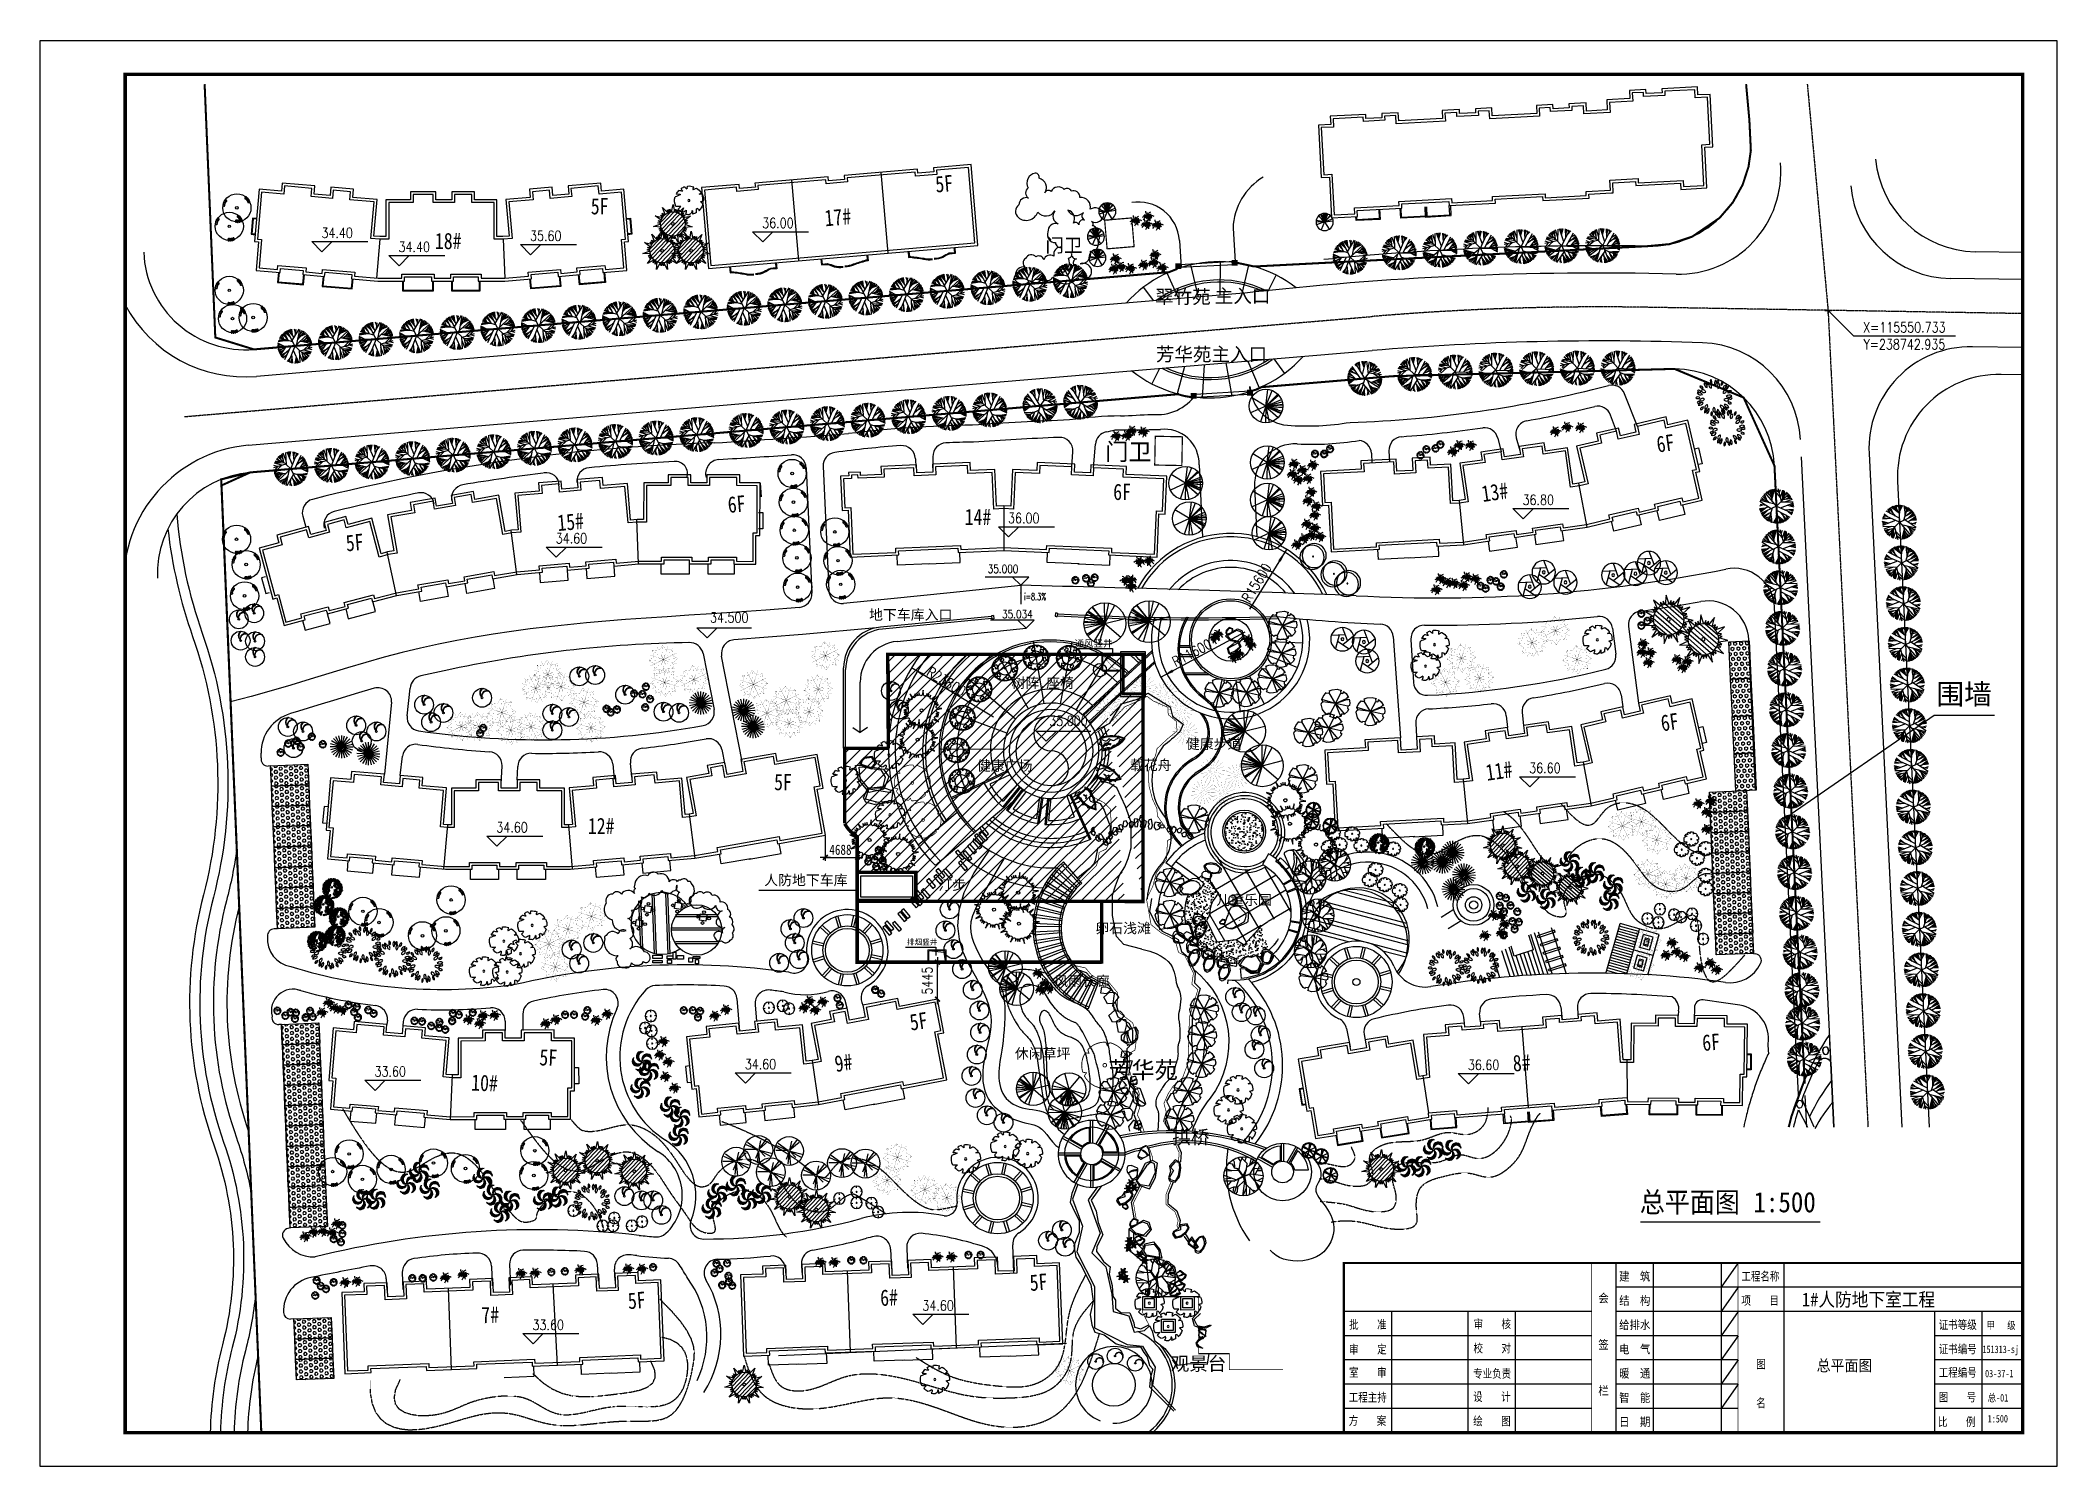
# Model space of a CAD drawing. Extents: x 116619 to 413619, y -387877 to -177877.
import ezdxf
from ezdxf.enums import TextEntityAlignment as Align

# ---------------------------------------------------------------- set-up
doc = ezdxf.new("R2010")
doc.units = 0
doc.header["$LTSCALE"] = 35
doc.header["$MEASUREMENT"] = 0
for name, pattern in [('CENTER', [2, 1.25, -0.25, 0.25, -0.25]), ('DASH', [0.35, 0.25, -0.1]), ('DASH_200', [0.7, 0.5, -0.2]), ('DASH_300', [1.05, 0.75, -0.3])]:
    doc.linetypes.add(name, pattern=pattern)
doc.layers.get('0').update_dxf_attribs({"linetype": 'CONTINUOUS'})
doc.layers.get('DEFPOINTS').update_dxf_attribs({"linetype": 'CONTINUOUS'})
for name, color, linetype in [('BALCONY', 6, 'CONTINUOUS'), ('CEN', 10, 'CENTER'), ('CHAIR1', 1, 'CONTINUOUS'), ('CHE', 5, 'CONTINUOUS'), ('DX', 32, 'CONTINUOUS'), ('F-GUANG', 31, 'CONTINUOUS'), ('FU', 7, 'CONTINUOUS'), ('GUAN1', 22, 'CONTINUOUS'), ('GUANG', 31, 'CONTINUOUS'), ('HATCH', 252, 'CONTINUOUS'), ('JYP', 4, 'CONTINUOUS'), ('JZ1', 7, 'CONTINUOUS'), ('LA-PAVE', 41, 'CONTINUOUS'), ('LA-POOLS', 132, 'CONTINUOUS'), ('LA-ROCKS', 42, 'CONTINUOUS'), ('LAN', 104, 'CONTINUOUS'), ('LAYER1', 160, 'CONTINUOUS'), ('LAYER11', 50, 'CONTINUOUS'), ('LAYER13', 86, 'CONTINUOUS'), ('LAYER14', 22, 'CONTINUOUS'), ('LAYER4', 41, 'CONTINUOUS'), ('LAYER5', 23, 'CONTINUOUS'), ('LH', 3, 'CONTINUOUS'), ('LU', 5, 'CONTINUOUS'), ('LVHUA', 94, 'CONTINUOUS'), ('MIAOTU', 1, 'CONTINUOUS'), ('PUB_DIM', 3, 'CONTINUOUS'), ('PUB_TEXT', 7, 'CONTINUOUS'), ('PUB_TITLE', 7, 'CONTINUOUS'), ('REN', 4, 'CONTINUOUS'), ('ROAD', 4, 'CONTINUOUS'), ('ROAD2', 40, 'CONTINUOUS'), ('STRU-02', 4, 'CONTINUOUS'), ('TR', 84, 'CONTINUOUS'), ('TREE', 84, 'CONTINUOUS'), ('YJ', 31, 'CONTINUOUS'), ('YJ1', 7, 'CONTINUOUS'), ('围墙', 252, 'DASH'), ('建筑标高', 2, 'CONTINUOUS'), ('新路', 21, 'CONTINUOUS'), ('方案二', 2, 'CONTINUOUS'), ('树', 84, 'CONTINUOUS'), ('树Y', 84, 'CONTINUOUS'), ('绿化', 84, 'CONTINUOUS'), ('道路', 1, 'CONTINUOUS')]:
    doc.layers.add(name, color=color, linetype=linetype)
doc.styles.add('-宋体', font='')
doc.styles.add('163', font='', dxfattribs={"width": 0.99})
doc.styles.add('_DIMFONT', font='TXT.shx')
doc.styles.add('_SIMPLEX', font='SIMPLEX', dxfattribs={"width": 0.6})
doc.styles.add('_ST64F', font='', dxfattribs={"width": 0.8})
doc.styles.add('DIM_FONT', font='SIMPLEX.shx', dxfattribs={"width": 0.8})
doc.styles.add('HZ', font='txt', dxfattribs={"bigfont": 'hztxt'})
doc.styles.add('HZ1', font='simhei.ttf')
doc.styles.add('HZKT', font='txt.shx', dxfattribs={"bigfont": 'kt64f.shx'})
doc.styles.add('STYLE3', font='simhei.ttf')
doc.styles.get('-宋体').set_extended_font_data('SimSun')
doc.styles.get('163').set_extended_font_data('SimSun')
doc.styles.get('_ST64F').set_extended_font_data('SimSun')
doc.dimstyles.new('AXIS500', dxfattribs={"dimscale": 5, "dimtxt": 300, "dimasz": 1, "dimexe": 250, "dimexo": 300, "dimgap": 150, "dimtad": 1, "dimdec": 0, "dimzin": 0, "dimdsep": 46, "dimtxsty": 'DIM_FONT', "dimblk": '_DIMX', "dimblk1": 'ARCHTICK', "dimblk2": 'ARCHTICK', "dimcen": 0.09, "dimse1": 1, "dimse2": 1, "dimclrt": 7, "dimadec": 0, "dimazin": 0, "dimtfac": 1, "dimtdec": 0, "dimtix": 1, "dimtmove": 2, "dimatfit": 3, "dimldrblk": '_DIMX', "dimfxl": 0, "dimtolj": 1, "dimtzin": 0, "dimarcsym": 0})

msp = doc.modelspace()

# ---------------------------------------------------------------- texts
at = {"style": 'STYLE3'}
for s, height, p in [('门卫', 2500, (273479.5, -239695.6)), ('地下车库入口', 1500, (238690.6, -263189.8)), ('人防地下车库', 1500, (223246.6, -302258)), ('芳华苑', 2500, (273935.9, -330722))]:
    msp.add_text(s, height=height, rotation=0.015773, dxfattribs=at).set_placement(p)
at = {"color": 0, "style": 'STYLE3'}
msp.add_text('围墙', height=3000, rotation=0.015773, dxfattribs=at).set_placement((395890, -275639.6))
at = {"color": 7, "linetype": 'ByBlock', "insert": (234470.6, -297053), "char_height": 1500, "attachment_point": 5, "style": 'DIM_FONT'}
msp.add_mtext('\\f宋体|b0|i0|c134|p54;4688', dxfattribs=at)
at = {"layer": 'PUB_DIM', "style": 'DIM_FONT', "width": 0.8}
for s, height, p in [('35.000', 1200, (258422.9, -255703.4)), ('34.500', 1500, (218091.6, -262851.9)), ('35.034', 1200, (260533.5, -262368.5)), ('35.000', 1500, (268064.2, -278074.7))]:
    msp.add_text(s, height=height, dxfattribs=at).set_placement(p, align=Align.MIDDLE)
for s, rotation, p in [('R15600', 58.168505, (294774.1, -260779.8)), ('R11600', 28.214133, (283856.4, -270186)), ('R23800', 328.898235, (247031.5, -271304.6))]:
    msp.add_text(s, height=1500, rotation=rotation, dxfattribs=at).set_placement(p)
at = {"layer": 'PUB_TEXT', "style": '_ST64F', "width": 0.8}
for s, rotation, p in [('5F', 4.85623, (248552.8, -200282.2)), ('17#', 4.85623, (232241.2, -205259.9)), ('6F', 8.1418, (354863.1, -238578.5)), ('13#', 8.1418, (329089.1, -245850.9)), ('6F', 4.919561, (217980.8, -247460.3)), ('15#', 4.919561, (192875.8, -250125.2)), ('5F', 4.919561, (161719, -253112.3)), ('6F', 8.1418, (355488.8, -279623.7)), ('11#', 8.1418, (329714.8, -286896.2)), ('5F', 8.397274, (244861.2, -323674)), ('5F', 357.603189, (190088, -328778.9)), ('6F', 4.002501, (361495.6, -326669.1)), ('9#', 8.397274, (233804.5, -329780)), ('8#', 4.002501, (333587.9, -329695.1)), ('10#', 357.603189, (180049.8, -332497.9)), ('5F', 4.841135, (203263, -364694.9)), ('6#', 2.180353, (240368.5, -364217.1)), ('5F', 4.715189, (262447.2, -362020.5)), ('7#', 2.306299, (181636.1, -366772.3))]:
    msp.add_text(s, height=2400, rotation=rotation, dxfattribs=at).set_placement(p)
at = {"layer": 'PUB_TEXT'}
for s, height, style, width, p in [('5F', 2400, '_ST64F', 0.8, (197698.6, -203497.5)), ('5F', 2400, '_ST64F', 0.8, (197698.6, -203497.5)), ('18#', 2400, '_ST64F', 0.8, (174741.5, -208614)), ('18#', 2400, '_ST64F', 0.8, (174741.5, -208614)), ('6F', 2400, '_ST64F', 0.8, (274651.9, -245555.6)), ('14#', 2400, '_ST64F', 0.8, (252771.1, -249253.6)), ('i=8.3%', 1000, '_SIMPLEX', 0.6, (261523.1, -260284.6)), ('5F', 2400, '_ST64F', 0.8, (224704.1, -288277.6)), ('12#', 2400, '_ST64F', 0.8, (197270.9, -294745.2)), ('总平面图', 3000, '-宋体', 0.9, (352220.2, -350428.4)), ('1:500', 3000, '-宋体', 0.9, (368956.2, -350428.4)), ('工程名称', 1250, '-宋体', 0.8, (367177.5, -360484.1)), ('1#人防地下室工程', 2000, '-宋体', 0.9, (376076.5, -364265.8)), ('项    目', 1250, '-宋体', 0.8, (367177.5, -364055.5)), ('批    准', 1250, '-宋体', 0.8, (309396.4, -367589.6)), ('审    核', 1250, '-宋体', 0.8, (327719.6, -367499.6)), ('证书等级', 1250, '-宋体', 0.8, (396243.8, -367615.1)), ('甲   级', 1100, '-宋体', 0.8, (403303.3, -367630.5)), ('审    定', 1250, '-宋体', 0.8, (309396.4, -371227.4)), ('校    对', 1250, '-宋体', 0.8, (327719.6, -371075.6)), ('证书编号', 1250, '-宋体', 0.8, (396243.8, -371194.8)), ('151313-sj', 1100, '-宋体', 0.8, (402681.1, -371154.7)), ('室    审', 1250, '-宋体', 0.8, (309396.4, -374639.9)), ('专业负责', 1250, '-宋体', 0.8, (327667, -374798.8)), ('图', 1250, '-宋体', 0.8, (369360.3, -373421.5)), ('总平面图', 1666.67, '-宋体', 0.9, (378266.6, -373819.7)), ('工程编号', 1250, '-宋体', 0.8, (396243.8, -374652.6)), ('03-37-1', 1100, '-宋体', 0.8, (403069.4, -374713.6)), ('工程主持', 1250, '-宋体', 0.8, (309343.8, -378303.9)), ('设    计', 1250, '-宋体', 0.8, (327667, -378213.9)), ('图    号', 1250, '-宋体', 0.8, (396243.8, -378271.9)), ('总-01', 1100, '-宋体', 0.8, (403455.4, -378285)), ('名', 1250, '-宋体', 0.8, (369360.3, -379135.8)), ('方    案', 1250, '-宋体', 0.8, (309343.8, -381743.6)), ('绘    图', 1250, '-宋体', 0.8, (327667, -381789.9)), ('比    例', 1250, '-宋体', 0.8, (396143.5, -381913.9)), ('1:500', 1100, '-宋体', 0.8, (403455.4, -381370))]:
    msp.add_text(s, height=height, dxfattribs=dict(at, style=style, width=width)).set_placement(p)
at = {"layer": 'PUB_TEXT', "style": 'HZ1'}
for s, height, p in [('门卫', 2000, (264663.7, -209047.6)), ('翠竹苑', 2000, (280817.6, -216635.9)), ('主入口', 2000, (289605.1, -216517.4)), ('芳华苑主入口', 2000, (280940.6, -225093.1)), ('通风竖井', 1000, (268946.9, -267169.8)), ('树阵.座椅', 1500, (259672.7, -273211.7)), ('健康步道', 1500, (285352.3, -282205.3)), ('健康广场', 1500, (254575.2, -285413.7)), ('载花舟', 1500, (277111.7, -285323.9)), ('汀步', 1500, (248901.7, -302963.7)), ('儿童乐园', 1500, (289825.2, -305180.7)), ('卵石浅滩', 1500, (272016.3, -309339)), ('排烟竖井', 800, (244264.9, -311043.5)), ('风雨长廊', 1500, (265946, -317135.2)), ('休闲草坪', 1500, (260163.6, -327801.3)), ('拱桥', 2000, (283357.7, -340366.3)), ('观景台', 2000, (283127.9, -373711.6))]:
    msp.add_text(s, height=height, dxfattribs=at).set_placement(p)
at = {"layer": 'PUB_TEXT', "style": '-宋体', "width": 0.9}
for s, p in [('建  筑', (351469.3, -359829.4)), ('会', (346879.3, -363029.8)), ('结  构', (351469.3, -363400.9)), ('给排水', (351469.3, -366972.3)), ('签', (346879.3, -369842.3)), ('电  气', (351469.3, -370543.7)), ('暖  通', (351469.3, -374115.1)), ('栏', (346879.3, -376654.8)), ('智  能', (351469.3, -377686.6)), ('日  期', (351469.3, -381258))]:
    msp.add_text(s, height=1250, dxfattribs=at).set_placement(p, align=Align.MIDDLE)
at = {"layer": '建筑标高', "style": 'DIM_FONT', "width": 0.8}
for s, p in [('36.00', (222954.5, -205514.8)), ('34.40', (158023.2, -206972.2)), ('34.40', (169384.4, -209036.5)), ('35.60', (188745.9, -207399.2)), ('36.80', (334950.6, -246281.3)), ('36.00', (259156.3, -248962.6)), ('34.60', (192538.3, -251955.4)), ('36.60', (335931.6, -285762.2)), ('34.60', (183786.3, -294496.8)), ('33.60', (165842.8, -330440.2)), ('34.60', (220383.3, -329366.6)), ('36.60', (326899, -329472.5)), ('34.60', (246538.3, -364907.9)), ('33.60', (189113.9, -367752.4))]:
    msp.add_text(s, height=1500, dxfattribs=at).set_placement(p)

# ---------------------------------------------------------------- blocks, each defined once
blk = doc.blocks.new('U_B22WGL')
for p, q in [((-1148, 66), (-1455, 35)), ((-1210, 104), (-1441, 127)), ((-901, -85), (-1419, 231)), ((-807, 382), (-1386, 345)), ((-469, 371), (-1348, 435)), ((-1272, 502), (-851, 510)), ((-94, 234), (-1241, 652)), ((-1058, 682), (-1195, 722)), ((-919, 535), (-1152, 782)), ((-1000, 621), (-1092, 855)), ((-922, 816), (-1054, 897)), ((-851, 510), (-983, 968)), ((-901, 683), (-951, 997)), ((-551, 558), (-915, 1028)), ((-604, 680), (-854, 1076)), ((-469, 371), (-794, 1118)), ((-642, 1066), (-757, 1143)), ((-251, 626), (-727, 1161)), ((-515, 924), (-640, 1209)), ((-423, 820), (-582, 1238)), ((-433, 1083), (-560, 1248)), ((58, -145), (-513, 1284)), ((-28, 739), (-400, 1308)), ((-225, 1039), (-308, 1334)), ((28, 581), (-244, 1349)), ((-88, 1179), (-192, 1358)), ((-140, 350), (547, 1298)), ((-77, 878), (-94, 1371)), ((58, -145), (1266, 784)), ((220, 1013), (137, 1353)), ((166, 755), (279, 1297)), ((257, 8), (624, 1270)), ((385, 448), (996, 1056)), ((509, 571), (750, 1213)), ((541, 227), (1519, 288)), ((624, 685), (1195, 870)), ((626, 884), (890, 1132)), ((654, 234), (1579, -54)), ((798, 742), (1097, 970)), ((801, 243), (1395, 586)), ((907, 155), (1553, 151)), ((1040, 381), (1327, 699)), ((1115, 263), (1464, 443)), ((1151, 154), (1539, 214)), ((1235, 53), (1567, 71)), ((1254, 334), (1426, 527)), ((1347, 382), (1495, 362)), ((1372, 279), (1510, 317)), ((58, -145), (-1466, -50)), ((-1298, -143), (-1466, -123)), ((-1069, -75), (-1465, -193)), ((-1174, -68), (-1459, -3)), ((-1200, -114), (-1454, -336)), ((-1114, -317), (-1448, -375)), ((-818, -233), (-1443, -411)), ((-988, -281), (-1423, -503)), ((-996, -448), (-1398, -596)), ((-1197, -522), (-1357, -710)), ((-706, -97), (-1307, -823)), ((-749, -654), (-1286, -863)), ((-1075, -780), (-1247, -932)), ((-503, -476), (-1212, -987)), ((-962, -807), (-1193, -1015)), ((-889, -990), (-1158, -1063)), ((-742, -890), (-1102, -1133)), ((-298, -123), (-964, -1276)), ((-447, -1155), (-728, -1451)), ((58, -145), (-623, -1508)), ((-531, -1322), (-501, -1563)), ((-295, -1168), (-429, -1589)), ((-375, -1419), (-347, -1614)), ((-304, -869), (-281, -1631)), ((-117, -496), (267, -1655)), ((87, -1111), (-82, -1663)), ((25, -1313), (187, -1664)), ((81, -1433), (35, -1669)), ((58, -145), (1106, -1288)), ((413, -532), (375, -1636)), ((401, -881), (604, -1568)), ((476, -601), (1565, -374)), ((560, -693), (1416, -838)), ((621, -759), (704, -1525)), ((649, -1019), (876, -1431)), ((672, -1225), (845, -1450)), ((708, -854), (1372, -918)), ((818, -530), (1341, -103)), ((818, -530), (1452, -761)), ((865, -869), (1236, -1112)), ((883, -1045), (886, -1425)), ((884, -1219), (955, -1377)), ((915, -753), (1436, -795)), ((973, -1143), (1003, -1341)), ((1041, -985), (1175, -1182)), ((1219, -446), (1439, -205)), ((1219, -446), (1523, -567))]:
    blk.add_line(p, q)
at = {"style": 'DIM_FONT', "width": 0.8, "flags": 9}
for tag in ['XSIZE', 'YSIZE']:
    blk.add_attdef(tag, (0, 0), '', height=0.5, dxfattribs=at)
blk = doc.blocks.new('U_B17OXD')
blk.add_blockref('U_B22WGL', (0, 0))
at = {"width": 0.8, "flags": 9}
for tag in ['XSIZE', 'YSIZE']:
    blk.add_attdef(tag, (0, 0), '', height=0.5, dxfattribs=at)
blk = doc.blocks.new('1')
at = {"layer": 'TREE', "xscale": 0.001670603725486081, "yscale": 0.001670603725486081, "zscale": 0.001670603725486081}
blk.add_blockref('U_B17OXD', (-0.05, 0.23), dxfattribs=at)
blk = doc.blocks.new('M_F22')
for centre, radius, start, end in [((-1969, -307), 339, 42.86392, 138.57818), ((-1861, -14), 573, 38.65709, 111.15834), ((-1651, 768), 486, 210.70899, 299.10644), ((-1853, 584), 266, 13.31145, 125.5828), ((-1727, 923), 307, 203.4613, 295.43295), ((-1680, 1042), 339, 2.86392, 98.57818), ((-1340, 1458), 399, 191.70154, 269.74057), ((-1364, 522), 376, 13.2488, 122.58322), ((-1177, 985), 417, 200.50355, 295.32847), ((-745, 1661), 486, 170.70899, 259.10644), ((-1409, 1198), 573, 358.65709, 71.15834), ((-704, 1829), 307, 163.4613, 255.43295), ((-1018, 1651), 266, 333.31145, 85.5828), ((-242, 1523), 417, 160.50355, 255.32847), ((-684, 1289), 376, 333.2488, 82.58322), ((-63, 1991), 399, 151.70154, 229.74057), ((-591, 1891), 339, 322.86392, 58.57818), ((523, 1764), 486, 130.70899, 219.10644), ((-284, 1836), 573, 318.65709, 31.15834), ((662, 1865), 307, 123.4613, 215.43295), ((819, 1335), 417, 120.50355, 215.32847), ((307, 1931), 266, 293.31145, 45.5828), ((331, 1439), 376, 293.2488, 42.58322), ((1257, 1578), 399, 111.70154, 189.74057), ((788, 1841), 339, 282.86392, 18.57818), ((1560, 1027), 486, 90.70899, 179.10644), ((988, 1601), 573, 278.65709, 351.15834), ((1511, 508), 417, 80.50355, 175.32847), ((1204, 902), 376, 253.2488, 2.58322), ((1732, 1016), 307, 83.4613, 175.43295), ((1502, 1294), 266, 253.31145, 5.5828), ((1881, -204), 486, 50.70899, 139.10644), ((1812, 603), 573, 238.65709, 311.15834), ((2003, 413), 399, 71.70154, 149.74057), ((1813, 916), 339, 242.86392, 338.57818), ((-1976, 230), 399, 231.70154, 309.74057), ((-1807, -769), 266, 53.31145, 165.5828), ((-1928, -429), 307, 243.4613, 335.43295), ((-1429, -1233), 573, 78.65709, 151.15834), ((-1770, -498), 486, 250.70899, 339.10644), ((-1393, -503), 376, 53.2488, 162.58322), ((-1547, -28), 417, 240.50355, 335.32847), ((-1323, -1527), 339, 82.86392, 178.57818), ((-1674, -1120), 399, 271.70154, 349.74057), ((-902, -1777), 266, 93.31145, 205.5828), ((-1213, -1593), 307, 283.4613, 15.43295), ((-756, -1306), 376, 93.2488, 202.58322), ((-1179, -1041), 417, 280.50355, 15.32847), ((-314, -1889), 573, 118.65709, 191.15834), ((-1048, -1545), 486, 290.70899, 19.10644), ((-44, -2046), 339, 122.86392, 218.57818), ((-574, -1959), 399, 311.70154, 29.74057), ((249, -1512), 376, 133.2488, 242.58322), ((-246, -1581), 417, 320.50355, 55.32847), ((439, -1967), 266, 133.31145, 245.5828), ((83, -2026), 307, 323.4613, 55.43295), ((962, -1675), 573, 158.65709, 231.15834), ((179, -1883), 486, 330.70899, 59.10644), ((1151, -1025), 376, 173.2488, 282.58322), ((816, -1395), 417, 0.50355, 95.32847), ((1270, -1621), 339, 162.86392, 258.57818), ((808, -1896), 399, 351.70154, 69.74057), ((1510, -570), 417, 40.50355, 135.32847), ((1528, -71), 376, 213.2488, 322.58322), ((1335, -1353), 486, 10.70899, 99.10644), ((1801, -691), 573, 198.65709, 271.15834), ((1589, -1250), 266, 173.31145, 285.5828), ((1354, -1524), 307, 3.4613, 95.43295), ((1825, -959), 399, 31.70154, 109.74057), ((2003, -452), 339, 202.86392, 298.57818), ((2005, -323), 307, 43.4613, 135.43295), ((2009, 38), 266, 213.31145, 325.5828)]:
    blk.add_arc(centre, radius, start, end)
at = {"width": 0.8, "flags": 9}
for tag in ['XSIZE', 'YSIZE']:
    blk.add_attdef(tag, (0, 0), '', height=0.5, dxfattribs=at)
blk = doc.blocks.new('A$C49EE6263')
at = {"layer": '树Y', "xscale": 1.2, "yscale": 1.2, "zscale": 1.2}
blk.add_blockref('M_F22', (2668, 2709), dxfattribs=at)
blk = doc.blocks.new('A$C1C107019')
at = {"layer": 'CHE', "color": 84, "ltscale": 2}
for p, q in [((-3.74, -0.52), (-3.86, -0.61)), ((-3.74, -0.52), (-3.76, -0.44)), ((-3.55, -1.75), (-3.69, -1.7)), ((-3.47, -0.86), (-3.67, -1.01)), ((-3.63, -1.26), (-3.67, -1.01)), ((-3.39, -1.35), (-3.63, -1.26)), ((-3.51, -2), (-3.62, -2.1)), ((-3.51, -2), (-3.55, -1.75)), ((-3.24, -0.95), (-3.47, -0.86)), ((-3.23, -2.34), (-3.43, -2.5)), ((-3.39, -2.74), (-3.43, -2.5)), ((-3.2, -1.19), (-3.39, -1.35)), ((-3.16, -2.83), (-3.39, -2.74)), ((-3.32, -0.45), (-3.33, -0.38)), ((-3.08, -0.54), (-3.32, -0.45)), ((-3.2, -1.19), (-3.24, -0.95)), ((-3, -2.43), (-3.23, -2.34)), ((-2.96, -2.67), (-3.16, -2.83)), ((-2.93, -1.53), (-3.12, -1.69)), ((-3.08, -1.93), (-3.12, -1.69)), ((-2.89, -0.38), (-3.08, -0.54)), ((-2.85, -2.02), (-3.08, -1.93)), ((-2.96, -2.67), (-3, -2.43)), ((-2.69, -1.62), (-2.93, -1.53)), ((-2.89, -0.38), (-2.9, -0.31)), ((-2.65, -1.86), (-2.85, -2.02)), ((-2.62, -0.72), (-2.81, -0.88)), ((-2.77, -1.12), (-2.81, -0.88)), ((-2.54, -1.21), (-2.77, -1.12)), ((-2.65, -1.86), (-2.69, -1.62)), ((-2.38, -0.81), (-2.62, -0.72)), ((-2.38, -2.2), (-2.57, -2.36)), ((-2.53, -2.61), (-2.57, -2.36)), ((-2.34, -1.06), (-2.54, -1.21)), ((-2.3, -2.69), (-2.53, -2.61)), ((-2.46, -0.32), (-2.47, -0.24)), ((-2.23, -0.4), (-2.46, -0.32)), ((-2.34, -1.06), (-2.38, -0.81)), ((-2.15, -2.29), (-2.38, -2.2)), ((-2.11, -2.54), (-2.3, -2.69)), ((-2.07, -1.39), (-2.26, -1.55)), ((-2.22, -1.8), (-2.26, -1.55)), ((-2.03, -0.25), (-2.23, -0.4)), ((-1.99, -1.89), (-2.22, -1.8)), ((-2.11, -2.54), (-2.15, -2.29)), ((-1.84, -1.48), (-2.07, -1.39)), ((-2.03, -0.25), (-2.05, -0.17)), ((-1.83, -2.87), (-2.03, -3.03)), ((-1.8, -1.73), (-1.99, -1.89)), ((-1.76, -0.58), (-1.95, -0.74)), ((-1.92, -0.99), (-1.95, -0.74)), ((-1.68, -1.08), (-1.92, -0.99)), ((-1.8, -1.73), (-1.84, -1.48)), ((-1.6, -2.96), (-1.83, -2.87)), ((-1.53, -0.67), (-1.76, -0.58)), ((-1.52, -2.06), (-1.72, -2.22)), ((-1.68, -2.47), (-1.72, -2.22)), ((-1.49, -0.92), (-1.68, -1.08)), ((-1.45, -2.56), (-1.68, -2.47)), ((-1.61, -0.18), (-1.62, -0.1)), ((-1.37, -0.27), (-1.61, -0.18)), ((-1.56, -3.21), (-1.6, -2.96)), ((-1.49, -0.92), (-1.53, -0.67)), ((-1.29, -2.15), (-1.52, -2.06)), ((-1.25, -2.4), (-1.45, -2.56)), ((-1.21, -1.26), (-1.41, -1.41)), ((-1.37, -1.66), (-1.41, -1.41)), ((-1.18, -0.11), (-1.37, -0.27)), ((-1.14, -1.75), (-1.37, -1.66)), ((-1.25, -2.4), (-1.29, -2.15)), ((-0.98, -1.34), (-1.21, -1.26)), ((-1.18, -0.11), (-1.19, -0.03)), ((-0.98, -2.74), (-1.17, -2.89)), ((-1.13, -3.14), (-1.17, -2.89)), ((-0.94, -1.59), (-1.14, -1.75)), ((-0.91, -0.45), (-1.1, -0.6)), ((-1.06, -0.85), (-1.1, -0.6)), ((-0.83, -0.94), (-1.06, -0.85)), ((-0.94, -1.59), (-0.98, -1.34)), ((-0.74, -2.83), (-0.98, -2.74)), ((-0.85, -0.47), (-0.91, -0.45)), ((-0.67, -1.93), (-0.86, -2.09)), ((-0.82, -2.33), (-0.86, -2.09)), ((-0.78, -0.9), (-0.83, -0.94)), ((-0.59, -2.42), (-0.82, -2.33)), ((-0.71, -3.07), (-0.74, -2.83)), ((-0.61, -1.95), (-0.67, -1.93)), ((-0.54, -2.38), (-0.59, -2.42)), ((-3.31, -3.24), (-3.45, -3.18)), ((-3.27, -3.48), (-3.39, -3.58)), ((-3.27, -3.48), (-3.31, -3.24)), ((-3.07, -4.72), (-3.21, -4.66)), ((-3, -3.82), (-3.19, -3.98)), ((-3.15, -4.22), (-3.19, -3.98)), ((-2.92, -4.31), (-3.15, -4.22)), ((-3.03, -4.96), (-3.15, -5.06)), ((-3.03, -4.96), (-3.07, -4.72)), ((-2.76, -3.91), (-3, -3.82)), ((-2.76, -5.3), (-2.96, -5.46)), ((-2.92, -5.7), (-2.96, -5.46)), ((-2.72, -4.15), (-2.92, -4.31)), ((-2.68, -5.79), (-2.92, -5.7)), ((-2.69, -3.01), (-2.88, -3.17)), ((-2.84, -3.41), (-2.88, -3.17)), ((-2.61, -3.5), (-2.84, -3.41)), ((-2.72, -4.15), (-2.76, -3.91)), ((-2.53, -5.39), (-2.76, -5.3)), ((-2.45, -3.1), (-2.69, -3.01)), ((-2.49, -5.64), (-2.68, -5.79)), ((-2.45, -4.49), (-2.65, -4.65)), ((-2.61, -4.9), (-2.65, -4.65)), ((-2.42, -3.35), (-2.61, -3.5)), ((-2.37, -4.98), (-2.61, -4.9)), ((-2.49, -5.64), (-2.53, -5.39)), ((-2.42, -3.35), (-2.45, -3.1)), ((-2.22, -4.58), (-2.45, -4.49)), ((-2.18, -4.83), (-2.37, -4.98)), ((-2.14, -3.68), (-2.34, -3.84)), ((-2.3, -4.09), (-2.34, -3.84)), ((-2.06, -4.18), (-2.3, -4.09)), ((-2.18, -4.83), (-2.22, -4.58)), ((-1.91, -3.77), (-2.14, -3.68)), ((-1.91, -5.16), (-2.1, -5.32)), ((-2.06, -5.57), (-2.1, -5.32)), ((-1.87, -4.02), (-2.06, -4.18)), ((-1.83, -5.66), (-2.06, -5.57)), ((-1.99, -3.28), (-2.03, -3.03)), ((-1.75, -3.37), (-1.99, -3.28)), ((-1.87, -4.02), (-1.91, -3.77)), ((-1.67, -5.25), (-1.91, -5.16)), ((-1.63, -5.5), (-1.83, -5.66)), ((-1.6, -4.35), (-1.79, -4.51)), ((-1.75, -4.76), (-1.79, -4.51)), ((-1.56, -3.21), (-1.75, -3.37)), ((-1.52, -4.85), (-1.75, -4.76)), ((-1.63, -5.5), (-1.67, -5.25)), ((-1.36, -4.44), (-1.6, -4.35)), ((-1.32, -4.69), (-1.52, -4.85)), ((-1.29, -3.55), (-1.48, -3.7)), ((-1.44, -3.95), (-1.48, -3.7)), ((-1.21, -4.04), (-1.44, -3.95)), ((-1.32, -4.69), (-1.36, -4.44)), ((-1.05, -3.63), (-1.29, -3.55)), ((-1.05, -5.03), (-1.24, -5.18)), ((-1.21, -5.43), (-1.24, -5.18)), ((-1.01, -3.88), (-1.21, -4.04)), ((-0.97, -5.52), (-1.21, -5.43)), ((-0.9, -3.23), (-1.13, -3.14)), ((-1.01, -3.88), (-1.05, -3.63)), ((-0.82, -5.12), (-1.05, -5.03)), ((-0.78, -5.36), (-0.97, -5.52)), ((-0.74, -4.22), (-0.94, -4.38)), ((-0.9, -4.62), (-0.94, -4.38)), ((-0.71, -3.07), (-0.9, -3.23)), ((-0.66, -4.71), (-0.9, -4.62)), ((-0.78, -5.36), (-0.82, -5.12)), ((-0.51, -4.31), (-0.74, -4.22)), ((-0.47, -4.55), (-0.66, -4.71)), ((-0.43, -3.41), (-0.63, -3.57)), ((-0.59, -3.81), (-0.63, -3.57)), ((-0.35, -3.9), (-0.59, -3.81)), ((-0.47, -4.55), (-0.51, -4.31)), ((-0.37, -3.43), (-0.43, -3.41)), ((-0.2, -4.89), (-0.39, -5.05)), ((-0.35, -5.29), (-0.39, -5.05)), ((-0.3, -3.86), (-0.35, -3.9)), ((-0.12, -5.38), (-0.35, -5.29)), ((-0.14, -4.91), (-0.2, -4.89)), ((-0.07, -5.34), (-0.12, -5.38))]:
    blk.add_line(p, q, dxfattribs=at)
blk.add_lwpolyline([(-3.02, -5.9), (-3.88, -0.46), (-0.92, 0.01), (-0.05, -5.42)], close=True, dxfattribs=at)
blk = doc.blocks.new('1034')
for p, q in [((0, 0), (-477, 159)), ((-476, -158), (0, 0)), ((0, 0), (-468, -188)), ((0, 0), (-308, -370)), ((0, 0), (-308, -432)), ((0, 0), (-213, 456)), ((0, 0), (-92, 495)), ((0, 0), (-63, 501)), ((0, 0), (402, 340)), ((0, 0), (429, 306)), ((0, 0), (467, 249)), ((0, 0), (461, -278)), ((0, 0), (221, -505)), ((0, 0), (194, -516))]:
    blk.add_line(p, q)
for centre in [(0, 0), (14, -46), (26, 6)]:
    blk.add_circle(centre, 503)
blk = doc.blocks.new('TREE1')
at = {"layer": 'TREE', "ltscale": 200}
for p, q in [((197, 118), (958, 4309)), ((197, 118), (-4060, -22)), ((197, 118), (-3825, -1286)), ((197, 118), (-3452, -2079)), ((197, 118), (-2794, 3151)), ((100, 256), (-1487, -3794)), ((100, 256), (-1393, -3833)), ((100, 256), (-246, -4118)), ((197, 118), (-38, -4135)), ((100, 256), (424, -4135)), ((100, 256), (1951, -3763)), ((100, 256), (1398, -3968)), ((197, 118), (4336, 1122)), ((197, 118), (1366, -3977)), ((197, 118), (2162, -3661)), ((197, 118), (2642, -3369)), ((197, 118), (3937, -1920)), ((197, 118), (4071, -1651)), ((197, 118), (519, -3021)), ((197, 118), (4455, 17)), ((197, 118), (3103, -2995))]:
    blk.add_line(p, q, dxfattribs=at)
blk.add_circle((197, 118), 4259, dxfattribs=at)
blk = doc.blocks.new('2')
for p, q in [((0, 0), (-1879, -893)), ((-1807, 369), (0, 0)), ((-1490, -1447), (0, 0)), ((0, 0), (-1278, 1222)), ((0, 0), (-1167, 1352)), ((0, 0), (-69, 1678)), ((0, 0), (1495, 1005)), ((0, 0), (101, -1695)), ((0, 0), (1780, -560)), ((0, 0), (2075, -294))]:
    blk.add_line(p, q)
blk.add_lwpolyline([(1268, 1645), (629, 2007), (0, 2091), (60, 1996), (77, 1892), (-69, 1678), (-361, 1746), (-392, 2041), (-358, 2080), (-817, 1953), (-1379, 1599), (-1183, 1478), (-1167, 1352), (-1278, 1222), (-1496, 1294), (-1545, 1403), (-1890, 933), (-1988, 590), (-1807, 369), (-1893, 83), (-2084, 43), (-2088, -335), (-1879, -893), (-1476, -1078), (-1490, -1447), (-1062, -1787), (-618, -2028), (-31, -2099), (-53, -1856), (101, -1695), (403, -1794), (478, -2014), (775, -1952), (1358, -1616), (1879, -980), (1921, -702), (1780, -560), (2075, -294), (2084, 192), (1911, 876), (1814, 824), (1495, 1005), (1462, 1234), (1623, 1322)], close=True)
at = {"style": 'DIM_FONT', "width": 0.8, "flags": 9}
for tag in ['YSIZE', 'XSIZE']:
    blk.add_attdef(tag, (0, 0), '', height=0.35, rotation=319.74316, dxfattribs=at)
blk = doc.blocks.new('A$C03D54C55')
at = {"color": 3}
for p, q in [((4703, 21911), (0, 23323)), ((0, 23323), (4907, 23130)), ((5637, 25629), (3790, 27008)), ((3790, 27008), (6003, 26512)), ((6474, 27470), (4728, 28917)), ((4728, 28917), (6869, 28169)), ((7446, 29066), (5879, 30705)), ((5879, 30705), (7919, 29715)), ((9785, 31759), (7090, 35864)), ((7090, 35864), (10725, 32562)), ((12890, 34007), (12362, 36250)), ((12362, 36250), (13738, 34447)), ((14714, 34879), (14307, 37110)), ((14307, 37110), (15466, 35161)), ((16486, 35477), (16338, 37740)), ((16338, 37740), (17265, 35670)), ((2388, 18593), (4588, 19146)), ((4643, 18346), (2388, 18593)), ((2630, 9160), (6513, 12166)), ((7141, 11101), (2630, 9160)), ((2656, 16484), (4777, 17287)), ((4924, 16497), (2656, 16484)), ((3165, 14419), (5179, 15461)), ((5466, 14550), (3165, 14419)), ((7500, 7071), (8829, 8909)), ((9386, 8331), (7500, 7071)), ((9061, 5627), (10170, 7606)), ((10790, 7096), (9061, 5627)), ((10778, 4373), (11651, 6466)), ((12457, 5952), (10778, 4373)), ((13749, 0), (14791, 4799)), ((15956, 4387), (13749, 0)), ((18822, 1531), (18659, 3793)), ((19457, 3708), (18822, 1531)), ((20946, 1428), (20523, 3656)), ((21326, 3664), (20946, 1428)), ((23068, 1571), (22391, 3735)), ((23338, 3860), (23068, 1571)), ((28154, 130), (25868, 4477)), ((27025, 4910), (28154, 130)), ((31056, 4564), (29478, 6192)), ((30144, 6640), (31056, 4564)), ((32749, 5850), (30994, 7286)), ((31604, 7808), (32749, 5850)), ((34283, 7324), (32373, 8547)), ((33019, 9251), (34283, 7324))]:
    blk.add_line(p, q, dxfattribs=at)
at = {"color": 2}
for p, q in [((20008, 36036), (20582, 40913)), ((20582, 40913), (21244, 36047)), ((23831, 35762), (24869, 37820)), ((24869, 37820), (24764, 35555)), ((25789, 35258), (26911, 37229)), ((26911, 37229), (26546, 34990)), ((27530, 34577), (28872, 36406)), ((28872, 36406), (28252, 34224)), ((30588, 32742), (34163, 36109)), ((34163, 36109), (31542, 31956)), ((33341, 30074), (35459, 30984)), ((35459, 30984), (33922, 29316)), ((34517, 28429), (36643, 29218)), ((36643, 29218), (34925, 27738)), ((35413, 26789), (37616, 27327)), ((37616, 27327), (35739, 26055)), ((36576, 23417), (41478, 23699)), ((41478, 23699), (36801, 22202)), ((39105, 9490), (34560, 11350)), ((35169, 12426), (39105, 9490)), ((38479, 14752), (36223, 14984)), ((36445, 15755), (38479, 14752)), ((38949, 16826), (36681, 16797)), ((36813, 17588), (38949, 16826)), ((39177, 18940), (36927, 18650)), ((36970, 19604), (39177, 18940))]:
    blk.add_line(p, q, dxfattribs=at)
at = {"color": 3}
for centre, major_axis, start_param, end_param in [((4250, 20545), (414, 1378), 3.67048054, 6.2545021), ((4915, 24484), (957, 957), 3.9214258, 6.50544735), ((6124, 27047), (-388, 388), 2.13538941, 4.80569547), ((7050, 28687), (543, 79), 4.23229194, 6.902598), ((8560, 31004), (1018, 1018), 3.46583993, 6.04986149), ((11601, 33594), (-957, 957), 1.65249777, 4.23651932), ((14174, 34780), (388, 388), 3.00805404, 5.6783601), ((15938, 35441), (388, 388), 2.89259043, 5.56289649), ((4583, 17800), (388, 388), 4.28885384, 6.95915989), ((4927, 15948), (-509, 206), 2.43324275, 5.10354881), ((5648, 13208), (-1228, 570), 2.69752032, 5.28154188), ((7671, 9763), (1393, 362), -0.88993788, 1.69408368), ((9691, 7874), (388, 388), 4.98698554, 7.6572916), ((11145, 6677), (388, 388), 5.10244914, 7.7727552), ((13459, 5041), (-957, 957), 3.74689287, 6.33091443), ((17223, 3703), (-7, 1439), -1.51331516, 1.0707064), ((19984, 3554), (388, 388), 5.68511724, 8.3554233), ((21867, 3572), (-388, 388), 4.22978452, 6.90009057), ((24691, 3806), (-1185, 654), 4.16406379, 6.74808535), ((28435, 5200), (-1312, 592), 4.325911, 6.90993256), ((30646, 6861), (-548, 34), 4.08834561, 6.75865167), ((32077, 8085), (547, 40), 0.9286357, 3.59894176)]:
    blk.add_ellipse(centre, major_axis=major_axis, ratio=1, start_param=start_param, end_param=end_param, dxfattribs=at)
at = {"color": 2}
for centre, major_axis, start_param, end_param in [((18584, 36246), (-1018, 1018), 1.19691191, 3.78093346), ((22578, 36275), (957, 957), 2.52516239, 5.10918395), ((25312, 35529), (-388, 388), 0.73912601, 3.40943207), ((27088, 34902), (-388, 388), 0.62366241, 3.29396847), ((29632, 33818), (1370, 442), 2.54289185, 5.1269134), ((32711, 31272), (1335, 229), 2.44271096, 5.02673252), ((34326, 28944), (-541, 94), -0.57218395, 2.09812211), ((35283, 27322), (-388, 388), -0.07446929, 2.59583676), ((36535, 24856), (-1018, 1018), -0.1993515, 2.38467006), ((37257, 20927), (957, 957), 1.12889899, 3.71292055), ((34090, 10080), (957, 957), 0.43076729, 3.01478885), ((36062, 13554), (-1018, 1018), -0.8974832, 1.68653836), ((36688, 16248), (388, 388), 0.79819533, 3.46850139), ((36998, 18105), (388, 388), 0.91365894, 3.58396499)]:
    blk.add_ellipse(centre, major_axis=major_axis, ratio=1, start_param=start_param, end_param=end_param, dxfattribs=at)
at = {"extrusion": (0, 0, -1)}
blk.add_ellipse((20772, 19854), major_axis=(1146, 1146), ratio=1, dxfattribs=at)
at = {"color": 2, "style": 'HZ', "flags": 1}
for tag, p in [('AMOUNT', (20772, 19692)), ('TYPE', (20772, 19206)), ('SCALE', (20772, 19530)), ('LNAME', (20772, 19854)), ('HNAME', (20772, 19368))]:
    blk.add_attdef(tag, p, '', height=97.2, dxfattribs=at)
blk = doc.blocks.new('U_D0QGS')
at = {"layer": 'STRU-02', "color": 3, "xscale": 0.154678545, "yscale": 0.154678545, "zscale": 0.154678545}
blk.add_blockref('A$C03D54C55', (-2922, -3320), dxfattribs=at)
at = {"flags": 9}
for tag in ['XSIZE', 'YSIZE']:
    blk.add_attdef(tag, (0, 0), '', height=0.5, dxfattribs=at)
blk = doc.blocks.new('树-广玉兰')
at = {"const_width": 100}
for points in [[(224, 2548), (0, 2207), (-224, 2548, 0.2213847), (-2094, 1468), (-1911, 1104), (-2319, 1080, 0.2213847), (-2319, -1080), (-1911, -1104), (-2094, -1468, 0.2213847), (-224, -2548), (0, -2207), (224, -2548, 0.2213847), (2094, -1468), (1911, -1104), (2319, -1080, 0.2213847), (2319, 1080), (1911, 1104), (2094, 1468, 0.2213847)], [(-200, 0, 1), (200, 0, 1)]]:
    blk.add_lwpolyline(points, format="xyb", close=True, dxfattribs=at)
blk = doc.blocks.new('P02TRX02')
at = {"color": 0, "linetype": 'ByBlock'}
for p, q in [((-0.417, 0.087), (-0.476, 0.121)), ((-0.326, 0.205), (-0.462, 0.192)), ((-0.088, 0.104), (-0.462, 0.159)), ((-0.301, 0.104), (-0.417, 0.087)), ((-0.319, 0.205), (-0.389, 0.318)), ((-0.182, 0.289), (-0.333, 0.369)), ((-0.305, 0.104), (-0.319, 0.205)), ((-0.098, -0.045), (-0.301, 0.104)), ((-0.165, 0.209), (-0.203, 0.453)), ((-0.018, -0.001), (-0.165, 0.213)), ((-0.165, 0.213), (0.001, 0.019)), ((-0.109, 0.31), (-0.154, 0.474)), ((-0.126, 0.175), (-0.067, 0.491)), ((-0.116, 0.148), (-0.006, 0.006)), ((-0.001, 0.009), (-0.116, 0.148)), ((-0.006, 0.006), (-0.013, -0.015)), ((0.151, 0.157), (-0.001, 0.009)), ((0.001, 0.019), (0.157, 0.171)), ((0.005, 0), (0.151, 0.157)), ((0.018, 0.007), (0.168, 0.165)), ((0.018, 0.007), (0.196, -0.047)), ((0.126, 0.138), (0.045, 0.503)), ((0.091, 0.306), (0.108, 0.482)), ((0.143, 0.138), (0.357, 0.138)), ((0.157, 0.171), (0.168, 0.249)), ((0.168, 0.249), (0.252, 0.332)), ((0.168, 0.165), (0.168, 0.249)), ((0.193, 0.26), (0.319, 0.289)), ((0.252, 0.332), (0.256, 0.436)), ((0.319, 0.289), (0.378, 0.331)), ((0.336, -0.035), (0.476, 0.163)), ((0.357, 0.138), (0.497, 0.096)), ((0.361, 0.133), (0.452, 0.226)), ((0.375, 0.028), (0.504, 0.012)), ((-0.494, -0.068), (-0.119, -0.057)), ((-0.305, -0.115), (-0.494, -0.068)), ((-0.203, -0.102), (-0.466, -0.152)), ((-0.256, -0.207), (-0.452, -0.228)), ((-0.195, -0.102), (-0.354, -0.342)), ((-0.305, -0.27), (-0.305, -0.392)), ((-0.098, -0.333), (-0.256, -0.417)), ((-0.203, -0.098), (-0.119, -0.057)), ((0.008, -0.026), (-0.195, -0.102)), ((0.073, -0.134), (-0.193, -0.447)), ((-0.179, -0.095), (0.011, -0.018)), ((-0.116, -0.063), (0.005, -0.003)), ((-0.013, -0.015), (-0.116, -0.063)), ((-0.098, -0.045), (-0.018, -0.001)), ((-0.033, -0.258), (-0.056, -0.497)), ((-0.044, -0.376), (0.042, -0.493)), ((0.174, -0.042), (0.005, 0)), ((0.005, -0.003), (0.068, -0.021)), ((0.008, -0.026), (0.193, -0.047)), ((0.008, -0.026), (0.094, -0.169)), ((0.011, -0.018), (0.174, -0.042)), ((0.017, -0.021), (0.094, -0.152)), ((0.094, -0.161), (0.417, -0.287)), ((0.094, -0.169), (0.105, -0.493)), ((0.098, -0.287), (0.336, -0.363)), ((0.196, -0.047), (0.336, -0.035)), ((0.21, -0.329), (0.224, -0.442)), ((0.245, -0.22), (0.266, -0.409)), ((0.256, -0.047), (0.438, -0.253)), ((0.319, -0.11), (0.494, -0.123)), ((0.34, -0.144), (0.459, -0.186))]:
    blk.add_line(p, q, dxfattribs=at)
blk.add_circle((0, 0), 0.5, dxfattribs=at)
blk = doc.blocks.new('_F1GBY')
at = {"xscale": 6400, "yscale": 6400, "zscale": 6.4}
blk.add_blockref('P02TRX02', (113, 7), dxfattribs=at)
at = {"flags": 9}
for tag in ['XSIZE', 'YSIZE']:
    blk.add_attdef(tag, (0, 0), '', height=0.5, dxfattribs=at)
blk = doc.blocks.new('A')
blk.add_lwpolyline([(200, -600), (200, 600), (-200, 600), (-200, -600)], close=True)
blk = doc.blocks.new('M_C24')
at = {"linetype": 'Continuous'}
blk.add_lwpolyline([(-577, -562), (-577, 638), (623, 638), (623, -562)], close=True, dxfattribs=at)
for centre in [(-965, 7), (23, 1035), (1130, 7), (23, -1020)]:
    blk.add_circle(centre, 261, dxfattribs=at)
at = {"width": 0.8, "flags": 9}
for tag in ['XSIZE', 'YSIZE']:
    blk.add_attdef(tag, (0, 0), '', height=0.5, dxfattribs=at)
blk = doc.blocks.new('U_B38RDX')
for p, q in [((-965, 1164), (-1290, 2049)), ((-1290, 2049), (-633, 1378)), ((-182, 1501), (22, 2421)), ((22, 2421), (212, 1501)), ((658, 1362), (1328, 2025)), ((1328, 2025), (990, 1148)), ((-1441, 458), (-2193, 1026)), ((-2193, 1026), (-1278, 817)), ((-1874, 122), (-1504, 220)), ((-1516, -4), (-1874, 122)), ((-1839, 393), (-1447, 435)), ((-1504, 220), (-1839, 393)), ((-1278, 817), (-1510, 1116)), ((-1510, 1116), (-1147, 998)), ((-1497, -236), (168, 1501)), ((-1497, 231), (-299, 1487)), ((-1366, -645), (578, 1399)), ((-1147, 998), (-1335, 1325)), ((-1335, 1325), (-982, 1148)), ((-1190, -937), (884, 1224)), ((-898, -1215), (1177, 947)), ((-633, 1378), (-667, 1755)), ((-667, 1755), (-425, 1459)), ((-577, -1390), (1381, 640)), ((-425, 1459), (-406, 1836)), ((-406, 1836), (-206, 1496)), ((-182, -1507), (1498, 246)), ((212, 1501), (388, 1837)), ((388, 1837), (431, 1458)), ((431, 1458), (651, 1764)), ((651, 1764), (636, 1370)), ((990, 1148), (1319, 1336)), ((1319, 1336), (1151, 993)), ((1151, 993), (1501, 1132)), ((1501, 1132), (1276, 809)), ((1290, 789), (2212, 986)), ((2212, 986), (1454, 431)), ((1454, 431), (1832, 411)), ((1832, 411), (1505, 213)), ((1505, 213), (1875, 141)), ((1875, 141), (1510, -9)), ((-2400, -323), (-1516, -4)), ((-1460, -394), (-2400, -323)), ((-1844, -1569), (-1274, -823)), ((-1015, -1121), (-1844, -1569)), ((-1759, -664), (-1452, -416)), ((-1384, -628), (-1759, -664)), ((-1642, -910), (-1384, -628)), ((-1274, -823), (-1642, -910)), ((-1121, -1509), (-996, -1135)), ((-825, -1277), (-1121, -1509)), ((-889, -1654), (-825, -1277)), ((-627, -1381), (-889, -1654)), ((-704, -2317), (-627, -1381)), ((-248, -1492), (-704, -2317)), ((-127, -1876), (-224, -1494)), ((-3, -1520), (-127, -1876)), ((146, -1872), (-3, -1520)), ((219, -1500), (146, -1872)), ((661, -2329), (219, -1500)), ((358, -1463), (1483, -295)), ((598, -1389), (661, -2329)), ((907, -1647), (619, -1378)), ((1135, -1496), (819, -1281)), ((819, -1281), (907, -1647)), ((996, -1144), (1135, -1496)), ((1815, -1602), (996, -1144)), ((1254, -845), (1815, -1602)), ((1654, -895), (1266, -824)), ((1763, -645), (1381, -634)), ((1381, -634), (1654, -895)), ((2393, -367), (1456, -424)), ((1456, -424), (1763, -645)), ((1512, -33), (2393, -367))]:
    blk.add_line(p, q)
for radius in [1521, 176]:
    blk.add_circle((0, 0), radius)
at = {"style": 'DIM_FONT', "width": 0.8, "flags": 9}
for tag in ['XSIZE', 'YSIZE']:
    blk.add_attdef(tag, (0, 0), '', height=0.5, dxfattribs=at)
blk = doc.blocks.new('_F1DZP')
at = {"xscale": 0.7510950000000001, "yscale": 0.7510950000000001, "zscale": 0.7510950000000001}
blk.add_blockref('U_B38RDX', (-206, -188), dxfattribs=at)
at = {"width": 0.8, "flags": 9}
for tag in ['XSIZE', 'YSIZE']:
    blk.add_attdef(tag, (0, 0), '', height=0.5, dxfattribs=at)
blk = doc.blocks.new('U_B0EUU')
at = {"layer": 'TREE', "xscale": 1.125, "yscale": 1.125, "zscale": 1.125}
blk.add_blockref('_F1DZP', (232, 212), dxfattribs=at)
at = {"style": 'DIM_FONT', "width": 0.8, "flags": 9}
for tag in ['XSIZE', 'YSIZE']:
    blk.add_attdef(tag, (0, 0), '', height=0.5, dxfattribs=at)
blk = doc.blocks.new('U_B3JSV')
blk.add_blockref('U_B0EUU', (-10, 371))
at = {"flags": 9}
for tag in ['XSIZE', 'YSIZE']:
    blk.add_attdef(tag, (0, 0), '', height=0.5, dxfattribs=at)
blk = doc.blocks.new('U_B15FHB')
blk.add_blockref('U_B3JSV', (0, -300))
at = {"flags": 9}
for tag in ['XSIZE', 'YSIZE']:
    blk.add_attdef(tag, (0, 0), '', height=0.5, dxfattribs=at)
blk = doc.blocks.new('U_B14TPB')
blk.add_blockref('U_B15FHB', (-150, -672))
at = {"flags": 9}
for tag in ['XSIZE', 'YSIZE']:
    blk.add_attdef(tag, (0, 0), '', height=0.5, dxfattribs=at)
blk = doc.blocks.new('M_F10')
for centre, radius in [((-45, 29), 445), ((39, -27), 445), ((-3, 1), 18.1)]:
    blk.add_circle(centre, radius)
at = {"width": 0.8, "flags": 9}
for tag in ['YSIZE', 'XSIZE']:
    blk.add_attdef(tag, (-5, 0), '', height=0.2, dxfattribs=at)
blk = doc.blocks.new('U_B11YRN')
for p, q in [((27, -675), (-1467, 313)), ((-634, -234), (-156, 1492)), ((-419, 530), (1371, 609)), ((375, 562), (1003, -1115)), ((650, -183), (-751, -1298))]:
    blk.add_line(p, q)
for radius in [1500, 186]:
    blk.add_circle((0, 0), radius)
at = {"style": 'DIM_FONT', "width": 0.8, "flags": 9}
for tag in ['XSIZE', 'YSIZE']:
    blk.add_attdef(tag, (0, 0), '', height=0.5, dxfattribs=at)
blk = doc.blocks.new('_F17GOO')
blk.add_blockref('U_B11YRN', (154, -44))
at = {"width": 0.8, "flags": 9}
for tag in ['XSIZE', 'YSIZE']:
    blk.add_attdef(tag, (0, 0), '', height=0.5, dxfattribs=at)
blk = doc.blocks.new('U_B5FRX')
at = {"layer": 'TREE', "xscale": 1.024, "yscale": 1.024, "zscale": 1.024}
blk.add_blockref('_F17GOO', (-158, 45), dxfattribs=at)
at = {"style": 'DIM_FONT', "width": 0.8, "flags": 9}
for tag in ['XSIZE', 'YSIZE']:
    blk.add_attdef(tag, (0, 0), '', height=0.5, dxfattribs=at)
blk = doc.blocks.new('U_B2JUH')
blk.add_blockref('U_B5FRX', (43, -179))
at = {"flags": 9}
for tag in ['XSIZE', 'YSIZE']:
    blk.add_attdef(tag, (0, 0), '', height=0.5, dxfattribs=at)
blk = doc.blocks.new('U_B8FXH')
blk.add_blockref('U_B2JUH', (-300, 300))
at = {"flags": 9}
for tag in ['XSIZE', 'YSIZE']:
    blk.add_attdef(tag, (0, 0), '', height=0.5, dxfattribs=at)
blk = doc.blocks.new('U_B7SEL')
blk.add_blockref('U_B8FXH', (-140, 50))
at = {"flags": 9}
for tag in ['XSIZE', 'YSIZE']:
    blk.add_attdef(tag, (0, 0), '', height=0.5, dxfattribs=at)
blk = doc.blocks.new('M_F19')
at = {"const_width": 30}
for points in [[(-446, 82, 1), (-416, 82, 1)], [(-192, 156, 1), (-162, 156, 1)], [(-123, 99, 1), (-93, 99, 1)], [(-61, -8, 1), (-31, -8, 1)], [(-34, 49, 1), (-4, 49, 1)], [(-20, 16, 1), (10, 16, 1)], [(14, 0, 1), (44, 0, 1)], [(269, 190, 1), (299, 190, 1)], [(461, 8, 1), (491, 8, 1)], [(-281, -157, 1), (-251, -157, 1)], [(-206, -314, 1), (-176, -314, 1)], [(-96, -173, 1), (-66, -173, 1)], [(-13, -33, 1), (17, -33, 1)], [(7, -173, 1), (37, -173, 1)], [(56, -487, 1), (86, -487, 1)], [(289, -149, 1), (319, -149, 1)]]:
    blk.add_lwpolyline(points, format="xyb", close=True, dxfattribs=at)
for centre, radius, start, end in [((-185, -611), 732, 78.55155, 130.98153), ((-55, -1223), 1256, 88.32856, 108.729), ((104, -701), 728, 103.04524, 139.77663), ((-480, -437), 647, 48.7581, 83.8624), ((-483, -9), 482, 6.99045, 78.02836), ((155, -426), 476, 114.09558, 166.29534), ((-315, -111), 315, 28.89012, 78.45792), ((1199, 96), 1225, 163.85612, 179.11051), ((-1741, 1044), 2026, 328.98728, 340.36101), ((298, -285), 422, 62.99086, 135.91017), ((257, -536), 586, 53.32313, 115.76326), ((366, -391), 582, 85.87406, 126.95584), ((-364, 515), 548, 342.94564, 6.48138), ((450, -463), 649, 134.48606, 189.37622), ((779, -372), 864, 155.08876, 185.96372), ((-87, -1604), 1605, 70.5249, 87.82437), ((805, -149), 813, 171.24958, 218.23328), ((-3288, -3108), 4475, 39.04877, 42.6799), ((-83, -736), 718, 31.31505, 82.13779)]:
    blk.add_arc(centre, radius, start, end)
at = {"width": 0.8, "flags": 9}
for tag in ['XSIZE', 'YSIZE']:
    blk.add_attdef(tag, (0, 0), '', height=0.5, dxfattribs=at)
blk = doc.blocks.new('U_B24NYT')
blk.add_circle((0, 0), 68.7)
for centre, start, end in [((-391, 59), 188.44679, 341.46816), ((-381, 85), 184.32417, 337.34554), ((-367, 115), 179.24012, 332.26149), ((-353, 140), 175.07101, 328.09238), ((-337, 163), 170.81042, 323.83179), ((-322, 182), 167.2013, 320.22268), ((-306, 200), 163.59511, 316.61648), ((-65, 390), 116.44679, 269.46816), ((-37, 389), 112.32417, 265.34554), ((-4, 385), 107.24012, 260.26149), ((24, 379), 103.07101, 256.09238), ((51, 371), 98.81042, 251.83179), ((74, 363), 95.2013, 248.22268), ((96, 353), 91.59511, 244.61648), ((351, 182), 44.44679, 197.46816), ((358, 156), 40.32417, 193.34554), ((365, 122), 35.24012, 188.26149), ((368, 95), 31.07101, 184.09238), ((369, 66), 26.81042, 179.83179), ((368, 42), 23.2013, 176.22268), ((366, 18), 19.59511, 172.61648), ((282, -278), 332.44679, 125.46816), ((259, -293), 328.32417, 121.34554), ((229, -309), 323.24012, 116.26149), ((204, -321), 319.07101, 112.09238), ((177, -330), 314.81042, 107.83179), ((154, -337), 311.2013, 104.22268), ((130, -342), 307.59511, 100.61648), ((-285, -229), 235.59511, 28.61648), ((-273, -250), 239.2013, 32.22268), ((-260, -270), 242.81042, 35.83179), ((-242, -293), 247.07101, 40.09238), ((-223, -313), 251.24012, 44.26149), ((-198, -337), 256.32417, 49.34554), ((-177, -354), 260.44679, 53.46816)]:
    blk.add_arc(centre, 383, start, end)
at = {"style": 'DIM_FONT', "width": 0.8, "flags": 9}
for tag in ['XSIZE', 'YSIZE']:
    blk.add_attdef(tag, (0, 0), '', height=0.5, dxfattribs=at)
blk = doc.blocks.new('_F2XCJ')
at = {"xscale": 2.404809, "yscale": 2.404809, "zscale": 2.404809}
blk.add_blockref('U_B24NYT', (-206, 82), dxfattribs=at)
at = {"width": 0.8, "flags": 9}
for tag in ['XSIZE', 'YSIZE']:
    blk.add_attdef(tag, (0, 0), '', height=0.5, dxfattribs=at)
blk = doc.blocks.new('U_B1EYI')
at = {"layer": 'TREE', "xscale": 0.55556, "yscale": 0.55556, "zscale": 0.55556}
blk.add_blockref('_F2XCJ', (-262, 325), dxfattribs=at)
at = {"style": 'DIM_FONT', "width": 0.8, "flags": 9}
for tag in ['XSIZE', 'YSIZE']:
    blk.add_attdef(tag, (0, 0), '', height=0.5, dxfattribs=at)
blk = doc.blocks.new('U_B5JHS')
blk.add_blockref('U_B1EYI', (502, -345))
at = {"flags": 9}
for tag in ['XSIZE', 'YSIZE']:
    blk.add_attdef(tag, (0, 0), '', height=0.5, dxfattribs=at)
blk = doc.blocks.new('U_B5FBX')
blk.add_blockref('U_B5JHS', (0, 0))
at = {"flags": 9}
for tag in ['XSIZE', 'YSIZE']:
    blk.add_attdef(tag, (0, 0), '', height=0.5, dxfattribs=at)
blk = doc.blocks.new('U_B13TPU')
blk.add_blockref('U_B5FBX', (8, -320))
at = {"flags": 9}
for tag in ['XSIZE', 'YSIZE']:
    blk.add_attdef(tag, (0, 0), '', height=0.5, dxfattribs=at)
blk = doc.blocks.new('A$C26C11E4D')
at = {"layer": 'LAYER1', "xscale": 0.001456, "yscale": 0.001456, "zscale": 0.001456}
blk.add_blockref('U_B13TPU', (1.3, 1.85), dxfattribs=at)
blk = doc.blocks.new('U_B25CDF')
at = {"layer": 'LAYER1'}
blk.add_hatch(color=106, dxfattribs=at).paths.add_polyline_path([(-85, 85, 1), (85, 85, 1)])
at = {"layer": 'LAYER1', "color": 106}
for p, q in [((-436, 3), (83, 522)), ((-427, 188), (-103, 513)), ((-393, -131), (216, 478)), ((-320, -235), (-60, 25)), ((-222, -314), (399, 308)), ((-97, -366), (451, 183)), ((60, 146), (320, 405)), ((70, -375), (460, 15))]:
    blk.add_line(p, q, dxfattribs=at)
for points in [[(-442, 80), (-1311, 92)], [(-425, 197), (-1261, 433)], [(-378, 306), (-1125, 750)], [(-305, 399), (-911, 1021)], [(-210, 470), (-635, 1228)], [(-100, 513), (-314, 1355)], [(17, 527), (29, 1396)], [(134, 510), (370, 1346)], [(243, 464), (687, 1210)], [(336, 390), (958, 996)], [(406, 296), (1164, 720)], [(450, 186), (1292, 399)], [(464, 68), (1333, 57)], [(-428, -37), (-1270, -251)], [(-384, -147), (-1142, -571)], [(-313, -242), (-936, -848)], [(-221, -315), (-665, -1062)], [(-112, -362), (-348, -1198)], [(5, -379), (-6, -1247)], [(123, -365), (336, -1207)], [(232, -321), (657, -1079)], [(327, -250), (933, -873)], [(400, -157), (1147, -602)], [(447, -49), (1283, -285)]]:
    blk.add_lwpolyline(points, dxfattribs=at)
for centre, radius in [((11, 74), 453), ((0, 85), 85.3)]:
    blk.add_circle(centre, radius, dxfattribs=at)
at = {"flags": 9}
for tag in ['XSIZE', 'YSIZE']:
    blk.add_attdef(tag, (0, 0), '', height=0.5, dxfattribs=at)
blk = doc.blocks.new('M_F13')
for p, q in [((-515, 179), (-397, 193)), ((-484, 239), (-484, 239)), ((-397, 193), (-484, 239))]:
    blk.add_line(p, q)
blk.add_circle((-3, 3), 38.2)
for centre, radius, start, end in [((-8, 3), 537, 160.84261, 187.275), ((-8, 3), 527, 126.07508, 153.62454), ((-356, 208), 224, 48.52033, 80.51513), ((-8, 3), 532, 89.33215, 114.38564), ((-325, 399), 130, 343.65549, 39.76), ((-175, 449), 193, 352.07749, 26.61284), ((-85, 589), 202, 304.18683, 338.5411), ((-8, 3), 531, 62.87665, 77.70213), ((80, 476), 154, 315.84539, 359.76505), ((-244, 1929), 1632, 285.43975, 290.70994), ((412, 44), 234, 83.53226, 121.6544), ((959, 2091), 1965, 250.08649, 256.34511), ((-8, 3), 523, 31.40984, 49.47525), ((-8, 3), 534, 340.33073, 19.42997), ((-610, -942), 880, 77.37282, 85.46489), ((-5, -500), 587, 134.77817, 147.33147), ((-8, 3), 524, 200.8103, 231.43916), ((-251, -396), 87.2, 97.74104, 188.81075), ((-1350, -519), 1108, 2.94646, 10.92381), ((-8, 3), 522, 243.14983, 261.83562), ((125, -442), 220, 160.60085, 199.39915), ((100, -357), 178, 186.19115, 248.49517), ((-8, 3), 527, 274.72362, 290.3277), ((296, -376), 163, 170.63138, 220.62782), ((325, -118), 300, 230.45823, 263.10928), ((-8, 3), 514, 305.39404, 326.24638), ((358, 465), 656, 266.7455, 282.01463), ((0, -631), 545, 39.65359, 53.99299)]:
    blk.add_arc(centre, radius, start, end)
at = {"width": 0.8, "flags": 9}
for tag, p in [('XSIZE', (-62, 12)), ('YSIZE', (9, 6))]:
    blk.add_attdef(tag, p, '', height=0.2, dxfattribs=at)
blk = doc.blocks.new('U_B19BKZ')
at = {"layer": 'LAYER1', "color": 96}
for points, const_width in [([(-772, -890), (-721, -361), (-1176, -83), (-765, 255), (-890, 772), (-361, 721), (-83, 1176), (255, 765), (772, 890), (721, 361), (1176, 83), (765, -255), (890, -772), (361, -721), (83, -1176), (-255, -765), (-772, -890)], 10), ([(-407, 151), (0, 0)], 20), ([(-395, -181), (0, 0)], 20), ([(-181, 395), (0, 0)], 20), ([(-151, -407), (0, 0)], 20), ([(151, 407), (0, 0)], 20), ([(395, 181), (0, 0)], 20), ([(407, -151), (0, 0)], 20), ([(181, -395), (0, 0)], 20)]:
    blk.add_lwpolyline(points, dxfattribs=dict(at, const_width=const_width))
for points in [[(0, 0, 0, 10, 0), (-1118, 373, 10, 10, 0)], [(0, 0, 0, 10, 0), (-1054, -527, 10, 10, 0)], [(-328, 285, 3.68, 10, 0), (-890, 772, 10, 10, 0)], [(0, 0, 0, 10, 0), (-527, 1054, 10, 10, 0)], [(0, 0, 0, 10, 0), (-373, -1118, 10, 10, 0)], [(-31, 433, 3.68, 10, 0), (-83, 1176, 10, 10, 0)], [(0, 0, 0, 10, 0), (373, 1118, 10, 10, 0)], [(0, 0, 0, 10, 0), (1054, 527, 10, 10, 0)], [(0, 0, 0, 10, 0), (1118, -373, 10, 10, 0)], [(0, 0, 0, 10, 0), (527, -1054, 10, 10, 0)], [(285, 328, 3.68, 10, 0), (772, 890, 10, 10, 0)], [(433, 31, 3.68, 10, 0), (1176, 83, 10, 10, 0)], [(-433, -31, 3.68, 10, 0), (-1176, -83, 10, 10, 0)], [(-285, -328, 3.68, 10, 0), (-772, -890, 10, 10, 0)], [(31, -433, 3.68, 10, 0), (83, -1176, 10, 10, 0)], [(328, -285, 3.68, 10, 0), (890, -772, 10, 10, 0)]]:
    blk.add_lwpolyline(points, format="xyseb", dxfattribs=at)
at = {"flags": 9}
for tag in ['XSIZE', 'YSIZE']:
    blk.add_attdef(tag, (0, 0), '', height=0.5, dxfattribs=at)
blk = doc.blocks.new('A$C225B288B')
at = {"layer": 'LAYER1', "xscale": 0.0018, "yscale": 0.0018, "zscale": 0.0018}
blk.add_blockref('U_B19BKZ', (2.13, 2.13), dxfattribs=at)
blk = doc.blocks.new('U_B6MTG')
for p, q in [((-1500, 0), (-1000, 0)), ((0, 1500), (0, 1000)), ((1500, 0), (1000, 0)), ((0, -1500), (0, -1000))]:
    blk.add_line(p, q)
for radius in [1500, 137]:
    blk.add_circle((0, 0), radius)
at = {"style": 'DIM_FONT', "width": 0.8, "flags": 9}
for tag in ['XSIZE', 'YSIZE']:
    blk.add_attdef(tag, (0, 0), '', height=0.5, dxfattribs=at)
blk = doc.blocks.new('_F11MZC')
blk.add_blockref('U_B6MTG', (51, -17))
at = {"width": 0.8, "flags": 9}
for tag in ['XSIZE', 'YSIZE']:
    blk.add_attdef(tag, (0, 0), '', height=0.5, dxfattribs=at)
blk = doc.blocks.new('U_B9FYX')
at = {"layer": 'TREE', "xscale": 0.93333, "yscale": 0.93333, "zscale": 0.93333, "rotation": 270}
blk.add_blockref('_F11MZC', (15, 47), dxfattribs=at)
at = {"style": 'DIM_FONT', "width": 0.8, "flags": 9}
for tag in ['XSIZE', 'YSIZE']:
    blk.add_attdef(tag, (0, 0), '', height=0.5, dxfattribs=at)
blk = doc.blocks.new('U_B12JJL')
blk.add_blockref('U_B9FYX', (-84, 627))
at = {"flags": 9}
for tag in ['XSIZE', 'YSIZE']:
    blk.add_attdef(tag, (0, 0), '', height=0.5, dxfattribs=at)
blk = doc.blocks.new('U_B2FEM')
blk.add_blockref('U_B12JJL', (0, -600))
at = {"flags": 9}
for tag in ['XSIZE', 'YSIZE']:
    blk.add_attdef(tag, (0, 0), '', height=0.5, dxfattribs=at)
blk = doc.blocks.new('U_B3SIS')
blk.add_blockref('U_B2FEM', (-134, 132))
at = {"flags": 9}
for tag in ['XSIZE', 'YSIZE']:
    blk.add_attdef(tag, (0, 0), '', height=0.5, dxfattribs=at)
blk = doc.blocks.new('U_B24ZQQ')
blk.add_blockref('U_B3SIS', (300, 0))
at = {"flags": 9}
for tag in ['XSIZE', 'YSIZE']:
    blk.add_attdef(tag, (0, 0), '', height=0.5, dxfattribs=at)
blk = doc.blocks.new('ZIWEI')
h = blk.add_hatch()
h.set_pattern_fill('ANSI31', color=256, scale=700, style=0)
h.set_pattern_definition([(45, (-14305.155, -15521.726), (-61.87184, 61.87184), [])])
edge = h.paths.add_edge_path(flags=16)
edge.add_arc((-3, 3), 38.2, 0, 360)
edge = h.paths.add_edge_path()
edge.add_line((-515, 179), (-397, 193))
edge.add_line((-397, 193), (-484, 239))
edge.add_arc((-356, 208), 224, 48.52033, 80.51513)
edge.add_arc((-325, 399), 130, 343.65549, 399.76)
edge.add_arc((-175, 449), 193, 352.07749, 386.61284)
edge.add_arc((-85, 589), 202, 304.18683, 338.5411)
edge.add_arc((80, 476), 154, 315.84539, 359.76505)
edge.add_arc((-244, 1929), 1632, 285.43975, 290.70994)
edge.add_arc((412, 44), 234, 83.53226, 121.6544)
edge.add_arc((-5, -500), 587, 134.77817, 147.33147)
edge.add_arc((-251, -396), 87.2, 97.74104, 188.81075)
edge.add_arc((-1350, -519), 1108, 2.94646, 10.92381)
edge.add_arc((125, -442), 220, 160.60085, 199.39915)
edge.add_arc((100, -357), 178, 186.19115, 248.49517)
edge.add_arc((296, -376), 163, 170.63138, 220.62782)
edge.add_arc((325, -118), 300, 230.45823, 263.10928)
edge.add_arc((0, -631), 545, 39.65359, 53.99299)
edge.add_arc((358, 465), 656, 266.7455, 282.01463)
edge.add_arc((-8, 3), 527, 126.07508, 153.62454)
edge.add_arc((-8, 3), 532, 89.33215, 114.38564)
edge.add_arc((-8, 3), 531, 62.87665, 77.70213)
edge.add_arc((-8, 3), 523, 31.40984, 49.47525)
edge.add_arc((-8, 3), 534, 340.33073, 379.42997)
edge.add_arc((-8, 3), 514, 305.39404, 326.24638)
edge.add_arc((-8, 3), 527, 274.72362, 290.3277)
edge.add_arc((-8, 3), 522, 243.14983, 261.83562)
edge.add_arc((-8, 3), 524, 200.8103, 231.43916)
edge.add_arc((-8, 3), 537, 160.84261, 187.275)
edge.add_arc((-610, -942), 880, 77.37282, 85.46489)
edge.add_arc((959, 2091), 1965, 250.08649, 256.34511)
for p, q in [((-515, 179), (-397, 193)), ((-484, 239), (-484, 239)), ((-397, 193), (-484, 239))]:
    blk.add_line(p, q)
blk.add_circle((-3, 3), 38.2)
for centre, radius, start, end in [((-8, 3), 537, 160.84261, 187.275), ((-8, 3), 527, 126.07508, 153.62454), ((-356, 208), 224, 48.52033, 80.51513), ((-8, 3), 532, 89.33215, 114.38564), ((-325, 399), 130, 343.65549, 39.76), ((-175, 449), 193, 352.07749, 26.61284), ((-85, 589), 202, 304.18683, 338.5411), ((-8, 3), 531, 62.87665, 77.70213), ((80, 476), 154, 315.84539, 359.76505), ((-244, 1929), 1632, 285.43975, 290.70994), ((412, 44), 234, 83.53226, 121.6544), ((959, 2091), 1965, 250.08649, 256.34511), ((-8, 3), 523, 31.40984, 49.47525), ((-8, 3), 534, 340.33073, 19.42997), ((-610, -942), 880, 77.37282, 85.46489), ((-5, -500), 587, 134.77817, 147.33147), ((-8, 3), 524, 200.8103, 231.43916), ((-251, -396), 87.2, 97.74104, 188.81075), ((-1350, -519), 1108, 2.94646, 10.92381), ((-8, 3), 522, 243.14983, 261.83562), ((125, -442), 220, 160.60085, 199.39915), ((100, -357), 178, 186.19115, 248.49517), ((-8, 3), 527, 274.72362, 290.3277), ((296, -376), 163, 170.63138, 220.62782), ((325, -118), 300, 230.45823, 263.10928), ((-8, 3), 514, 305.39404, 326.24638), ((358, 465), 656, 266.7455, 282.01463), ((0, -631), 545, 39.65359, 53.99299)]:
    blk.add_arc(centre, radius, start, end)
blk = doc.blocks.new('A$C279C5B78')
at = {"layer": 'LVHUA', "xscale": 0.002507716049382716, "yscale": 0.002507716049382716, "zscale": 0.002507716049382716, "rotation": 0.08819500577114782}
blk.add_blockref('ZIWEI', (1.36, 1.31), dxfattribs=at)
blk = doc.blocks.new('BRANCHO2', base_point=(16.83, 36.07))
for p, q in [((16.79, 36.07), (16.78, 36.1)), ((16.78, 36.1), (16.82, 36.1)), ((16.82, 36.04), (16.79, 36.07)), ((16.82, 36.1), (16.89, 36.09)), ((16.85, 36.07), (16.82, 36.04)), ((16.89, 36.06), (16.85, 36.07)), ((16.89, 36.09), (16.89, 36.06))]:
    blk.add_line(p, q)
blk = doc.blocks.new('BRANCHO3', base_point=(16.71, 35.96))
for p, q in [((16.66, 35.99), (16.66, 35.98)), ((16.68, 35.99), (16.66, 35.99)), ((16.66, 35.98), (16.68, 35.97)), ((16.67, 36.03), (16.69, 36)), ((16.69, 36.03), (16.67, 36.03)), ((16.7, 35.99), (16.68, 35.99)), ((16.68, 35.97), (16.69, 35.97)), ((16.7, 36.03), (16.69, 36.03)), ((16.69, 36.02), (16.7, 36.03)), ((16.71, 36.02), (16.69, 36.02)), ((16.69, 36), (16.7, 35.99)), ((16.69, 35.97), (16.71, 35.95)), ((16.73, 36.03), (16.71, 36.02)), ((16.71, 35.95), (16.72, 35.97)), ((16.71, 35.95), (16.71, 35.95)), ((16.72, 36), (16.74, 36.02)), ((16.74, 35.99), (16.72, 36)), ((16.72, 35.97), (16.74, 35.99)), ((16.74, 36.02), (16.73, 36.03))]:
    blk.add_line(p, q)
blk = doc.blocks.new('BRANCHO1', base_point=(16.66, 36.12))
for p, q in [((16.57, 36.15), (16.64, 36.21)), ((16.58, 36.12), (16.57, 36.15)), ((16.6, 36.13), (16.58, 36.12)), ((16.62, 36.13), (16.6, 36.13)), ((16.67, 36.18), (16.62, 36.17)), ((16.62, 36.17), (16.64, 36.13)), ((16.64, 36.11), (16.62, 36.13)), ((16.64, 36.21), (16.67, 36.18)), ((16.64, 36.13), (16.66, 36.15)), ((16.69, 36.09), (16.64, 36.11)), ((16.66, 36.15), (16.7, 36.17)), ((16.7, 36.17), (16.69, 36.2)), ((16.69, 36.2), (16.73, 36.2)), ((16.73, 36.16), (16.69, 36.14)), ((16.69, 36.14), (16.69, 36.1)), ((16.69, 36.1), (16.69, 36.09)), ((16.73, 36.2), (16.73, 36.16))]:
    blk.add_line(p, q)
blk = doc.blocks.new('M_F14')
at = {"xscale": 896.4705882352939, "yscale": 896.4705882352939, "zscale": 896.4705882352939}
for name, p, rotation in [('BRANCHO2', (-457, 11), 33.69006752598449), ('BRANCHO3', (-466, 56), 315.0000000000102), ('BRANCHO3', (-370, 74), 315.0000000000102), ('BRANCHO2', (-352, 309), 33.69006752598449), ('BRANCHO3', (-227, 29), 315.0000000000102), ('BRANCHO2', (-173, 433), 33.69006752598449), ('BRANCHO3', (-153, 340), 315.0000000000102), ('BRANCHO2', (-17, 395), 33.69006752598449), ('BRANCHO3', (78, 245), 315.0000000000102), ('BRANCHO2', (114, 191), 33.69006752598449), ('BRANCHO3', (114, 433), 315.0000000000102), ('BRANCHO3', (159, 280), 315.0000000000102), ('BRANCHO3', (186, 200), 315.0000000000102), ('BRANCHO3', (222, 245), 315.0000000000102), ('BRANCHO2', (266, 352), 33.69006752598449), ('BRANCHO3', (284, 173), 315.0000000000102), ('BRANCHO3', (302, -15), 315.0000000000102), ('BRANCHO2', (419, 83), 33.69006752598449), ('BRANCHO2', (-379, -213), 33.69006752598449), ('BRANCHO2', (-182, -410), 33.69006752598449), ('BRANCHO2', (-115, -97), 33.69006752598449), ('BRANCHO3', (-119, -195), 315.0000000000102), ('BRANCHO2', (177, -365), 33.69006752598449), ('BRANCHO2', (195, -410), 33.69006752598449), ('BRANCHO2', (364, -279), 33.69006752598449), ('BRANCHO3', (390, -217), 315.0000000000102), ('BRANCHO3', (419, -135), 315.0000000000102)]:
    blk.add_blockref(name, p, dxfattribs=dict(at, rotation=rotation))
for name, p in [('BRANCHO1', (-406, 128)), ('BRANCHO3', (-397, -24)), ('BRANCHO3', (-379, 218)), ('BRANCHO1', (-289, 155)), ('BRANCHO2', (-316, 38)), ('BRANCHO1', (-263, 340)), ('BRANCHO3', (-280, 245)), ('BRANCHO2', (-280, -15)), ('BRANCHO1', (-164, 218)), ('BRANCHO1', (-128, 110)), ('BRANCHO3', (-74, 431)), ('BRANCHO2', (24, 65)), ('BRANCHO3', (33, 446)), ('BRANCHO3', (51, 289)), ('BRANCHO1', (114, 361)), ('BRANCHO1', (204, 92)), ('BRANCHO1', (213, -6)), ('BRANCHO3', (222, 381)), ('BRANCHO1', (321, 254)), ('BRANCHO3', (329, 92)), ('BRANCHO1', (426, -18)), ('BRANCHO3', (399, 214)), ('BRANCHO3', (428, 144)), ('BRANCHO3', (-433, -159)), ('BRANCHO1', (-397, -87)), ('BRANCHO2', (-361, -150)), ('BRANCHO1', (-316, -305)), ('BRANCHO3', (-292, -226)), ('BRANCHO1', (-232, -381)), ('BRANCHO1', (-227, -293)), ('BRANCHO2', (-218, -195)), ('BRANCHO3', (-191, -78)), ('BRANCHO3', (-191, -141)), ('BRANCHO3', (-122, -446)), ('BRANCHO1', (-83, -311)), ('BRANCHO3', (-47, -473)), ('BRANCHO2', (24, -455)), ('BRANCHO2', (141, -311)), ('BRANCHO2', (177, -87)), ('BRANCHO1', (275, -195)), ('BRANCHO3', (275, -365)), ('BRANCHO2', (275, -266)), ('BRANCHO1', (356, -96))]:
    blk.add_blockref(name, p, dxfattribs=at)
at = {"width": 0.8, "flags": 9}
for tag, p in [('XSIZE', (-3, 3)), ('YSIZE', (-3, 0))]:
    blk.add_attdef(tag, p, '', height=0.2, dxfattribs=at)
blk = doc.blocks.new('U_B20AEB')
at = {"layer": 'LAYER1', "color": 96}
for points in [[(0, 0, 0, 20, 0), (-1426, 64, 20, 20, 0)], [(0, 0, 0, 20, 0), (-1361, -428, 20, 20, 0)], [(0, 0, 0, 20, 0), (-1318, 547, 20, 20, 0)], [(0, 0, 0, 20, 0), (-1133, -868, 20, 20, 0)], [(0, 0, 0, 20, 0), (-1051, 965, 20, 20, 0)], [(0, 0, 0, 20, 0), (-768, -1203, 20, 20, 0)], [(0, 0, 0, 20, 0), (-658, 1266, 20, 20, 0)], [(0, 0, 0, 20, 0), (-310, -1393, 20, 20, 0)], [(0, 0, 0, 20, 0), (-185, 1415, 20, 20, 0)], [(0, 0, 0, 20, 0), (310, 1393, 20, 20, 0)], [(0, 0, 0, 20, 0), (768, 1203, 20, 20, 0)], [(0, 0, 0, 20, 0), (1133, 868, 20, 20, 0)], [(0, 0, 0, 20, 0), (1361, 428, 20, 20, 0)], [(0, 0, 0, 20, 0), (1426, -64, 20, 20, 0)], [(0, 0, 0, 20, 0), (1318, -547, 20, 20, 0)], [(0, 0, 0, 20, 0), (1051, -965, 20, 20, 0)], [(0, 0, 0, 20, 0), (658, -1266, 20, 20, 0)], [(0, 0, 0, 20, 0), (185, -1415, 20, 20, 0)]]:
    blk.add_lwpolyline(points, format="xyseb", dxfattribs=at)
at = {"flags": 9}
for tag in ['XSIZE', 'YSIZE']:
    blk.add_attdef(tag, (0, 0), '', height=0.5, dxfattribs=at)
blk = doc.blocks.new('A$C4174490C')
at = {"layer": 'LAYER1', "xscale": 0.00128, "yscale": 0.00128, "zscale": 0.00128}
blk.add_blockref('U_B20AEB', (1.83, 1.81), dxfattribs=at)
blk = doc.blocks.new('U_B7ENH')
for radius in [1500, 137]:
    blk.add_circle((0, 0), radius)
for centre, radius, start, end in [((447, 779), 826, 119.37335, 232.24561), ((488, 757), 834, 117.60136, 229.10422), ((545, 729), 853, 116.61806, 224.97277), ((746, 313), 826, 70.15154, 193.03474), ((764, 270), 834, 67.8109, 189.89334), ((790, 212), 853, 67.22839, 185.76189)]:
    blk.add_arc(centre, radius, start, end)
at = {"style": 'DIM_FONT', "width": 0.8, "flags": 9}
for tag in ['XSIZE', 'YSIZE']:
    blk.add_attdef(tag, (0, 0), '', height=0.5, dxfattribs=at)
blk = doc.blocks.new('U_B7RQU')
blk.add_blockref('U_B7ENH', (0, 0))
at = {"width": 0.8, "flags": 9}
for tag in ['XSIZE', 'YSIZE']:
    blk.add_attdef(tag, (0, 0), '', height=0.5, dxfattribs=at)
blk = doc.blocks.new('U_B7ZVJ')
blk.add_blockref('U_B7RQU', (0, 0))
at = {"flags": 9}
for tag in ['XSIZE', 'YSIZE']:
    blk.add_attdef(tag, (0, 0), '', height=0.5, dxfattribs=at)
blk = doc.blocks.new('A$C141A55DA')
at = {"layer": 'GUAN1', "xscale": 0.0009225216, "yscale": 0.0009225216, "zscale": 0.0009225216}
blk.add_blockref('U_B7ZVJ', (1.38, 1.38), dxfattribs=at)
blk = doc.blocks.new('U_B4XXC')
for points in [[(-1373, 366, 0.0713746), (-1422, 369, 0.0828446), (-1463, 359, 0.1067533), (-1496, 335, 0.1332187), (-1511, 306, 0.1332187), (-1509, 273, 0.1067533), (-1488, 239, 0.0828446), (-1454, 213, 0.0713746), (-1408, 196, 0.0713746), (-1359, 193, 0.0828446), (-1318, 203, 0.1067533), (-1285, 227), (-1270, 256, 0.1332187), (-1272, 289, 0.1067533), (-1293, 324, 0.0828446), (-1327, 350, 0.0713746)], [(-1327, 544, 0.0713746), (-1375, 555, 0.0828446), (-1417, 551, 0.1067533), (-1454, 533, 0.1332187), (-1473, 506, 0.1332187), (-1476, 474, 0.1067533), (-1461, 436, 0.0828446), (-1432, 405, 0.0713746), (-1389, 382, 0.0713746), (-1340, 371, 0.0828446), (-1298, 375, 0.1067533), (-1262, 393), (-1243, 419, 0.1332187), (-1239, 452, 0.1067533), (-1255, 490, 0.0828446), (-1284, 521, 0.0713746)], [(-1241, 717, 0.0713746), (-1287, 734, 0.0828446), (-1330, 736, 0.1067533), (-1368, 723, 0.1332187), (-1391, 700, 0.1332187), (-1398, 668, 0.1067533), (-1389, 628, 0.0828446), (-1364, 594, 0.0713746), (-1325, 564, 0.0713746), (-1279, 547, 0.0828446), (-1236, 545, 0.1067533), (-1198, 558), (-1175, 582, 0.1332187), (-1167, 613, 0.1067533), (-1177, 653, 0.0828446), (-1202, 687, 0.0713746)], [(-1135, 839, 0.0713746), (-1176, 866, 0.0828446), (-1217, 876, 0.1067533), (-1258, 871, 0.1332187), (-1285, 853, 0.1332187), (-1299, 823, 0.1067533), (-1297, 783, 0.0828446), (-1280, 744, 0.0713746), (-1247, 707, 0.0713746), (-1206, 681, 0.0828446), (-1165, 670, 0.1067533), (-1124, 675), (-1097, 693, 0.1332187), (-1083, 723, 0.1067533), (-1085, 763, 0.0828446), (-1102, 802, 0.0713746)], [(1004, 1006, 0.0713746), (1031, 1047, 0.0828446), (1043, 1088, 0.1067533), (1039, 1128, 0.1332187), (1021, 1155, 0.1332187), (991, 1170, 0.1067533), (951, 1169, 0.0828446), (911, 1153, 0.0713746), (874, 1121, 0.0713746), (847, 1080, 0.0828446), (835, 1040, 0.1067533), (839, 999), (857, 972, 0.1332187), (886, 957, 0.1067533), (927, 958, 0.0828446), (966, 974, 0.0713746)], [(1135, 877, 0.0713746), (1168, 913, 0.0828446), (1186, 952, 0.1067533), (1188, 992, 0.1332187), (1175, 1022, 0.1332187), (1148, 1041, 0.1067533), (1108, 1047, 0.0828446), (1067, 1037, 0.0713746), (1025, 1012, 0.0713746), (991, 975, 0.0828446), (973, 937, 0.1067533), (971, 896), (985, 866, 0.1332187), (1011, 847, 0.1067533), (1051, 842, 0.0828446), (1093, 852, 0.0713746)], [(1241, 716, 0.0713746), (1279, 748, 0.0828446), (1303, 783, 0.1067533), (1310, 823, 0.1332187), (1301, 855, 0.1332187), (1278, 877, 0.1067533), (1239, 889, 0.0828446), (1196, 884, 0.0713746), (1151, 865, 0.0713746), (1113, 834, 0.0828446), (1090, 798, 0.1067533), (1082, 758), (1091, 727, 0.1332187), (1115, 704, 0.1067533), (1154, 693, 0.0828446), (1196, 697, 0.0713746)], [(1294, 563, 0.0713746), (1338, 586, 0.0828446), (1368, 616, 0.1067533), (1383, 654, 0.1332187), (1381, 686, 0.1332187), (1362, 713, 0.1067533), (1326, 732, 0.0828446), (1284, 737, 0.0713746), (1236, 727, 0.0713746), (1192, 704, 0.0828446), (1162, 674, 0.1067533), (1147, 636), (1149, 604, 0.1332187), (1168, 577, 0.1067533), (1204, 558, 0.0828446), (1246, 553, 0.0713746)], [(-160, -1402, 0.0713746), (-161, -1451, 0.0828446), (-150, -1492, 0.1067533), (-126, -1525, 0.1332187), (-96, -1539, 0.1332187), (-64, -1536, 0.1067533), (-29, -1515, 0.0828446), (-4, -1480, 0.0713746), (12, -1434, 0.0713746), (14, -1384, 0.0828446), (2, -1344, 0.1067533), (-22, -1311), (-52, -1297, 0.1332187), (-84, -1300, 0.1067533), (-119, -1321, 0.0828446), (-144, -1356, 0.0713746)], [(0, -1433, 0.0713746), (8, -1482, 0.0828446), (27, -1520, 0.1067533), (58, -1546, 0.1332187), (90, -1554, 0.1332187), (121, -1545, 0.1067533), (150, -1517, 0.0828446), (168, -1478, 0.0713746), (174, -1429, 0.0713746), (166, -1381, 0.0828446), (146, -1343, 0.1067533), (116, -1316), (84, -1308, 0.1332187), (52, -1318, 0.1067533), (23, -1346, 0.0828446), (6, -1384, 0.0713746)], [(192, -1421, 0.0713746), (207, -1468, 0.0828446), (231, -1503, 0.1067533), (265, -1525, 0.1332187), (298, -1529, 0.1332187), (328, -1515, 0.1067533), (353, -1483, 0.0828446), (365, -1442, 0.0713746), (364, -1393, 0.0713746), (349, -1346, 0.0828446), (325, -1312, 0.1067533), (291, -1289), (258, -1286, 0.1332187), (228, -1299, 0.1067533), (203, -1331, 0.0828446), (191, -1372, 0.0713746)], [(369, -1372, 0.0713746), (391, -1416, 0.0828446), (421, -1447, 0.1067533), (458, -1463, 0.1332187), (490, -1462, 0.1332187), (518, -1444, 0.1067533), (537, -1408, 0.0828446), (543, -1366, 0.0713746), (534, -1317, 0.0713746), (512, -1273, 0.0828446), (483, -1243, 0.1067533), (446, -1226), (413, -1228, 0.1332187), (386, -1246, 0.1067533), (366, -1282, 0.0828446), (360, -1324, 0.0713746)]]:
    blk.add_lwpolyline(points, format="xyb", close=True)
for radius in [1500, 137]:
    blk.add_circle((0, 0), radius)
at = {"style": 'DIM_FONT', "width": 0.8, "flags": 9}
for tag in ['XSIZE', 'YSIZE']:
    blk.add_attdef(tag, (0, 0), '', height=0.5, dxfattribs=at)
blk = doc.blocks.new('U_B1YVE')
blk.add_blockref('U_B4XXC', (0, 0))
at = {"width": 0.8, "flags": 9}
for tag in ['XSIZE', 'YSIZE']:
    blk.add_attdef(tag, (0, 0), '', height=0.5, dxfattribs=at)
blk = doc.blocks.new('A$C246C549A')
at = {"layer": 'GUAN1', "xscale": 0.0013824, "yscale": 0.0013824, "zscale": 0.0013824}
blk.add_blockref('U_B1YVE', (2.09, 2.15), dxfattribs=at)
blk = doc.blocks.new('U_B16ZGU')
for p, q in [((-127, 38), (-1386, 38)), ((-114, 38), (-1271, 546)), ((-114, 51), (-1119, 788)), ((76, 89), (280, 1004)), ((89, 102), (890, 1194)), ((89, 102), (1042, 927)), ((13, -102), (-305, -889)), ((13, -102), (-127, -1347)), ((13, -102), (140, -1474)), ((114, -25), (1360, -318)), ((114, -38), (1335, -661)), ((127, -64), (725, -673))]:
    blk.add_line(p, q)
for radius in [1500, 114]:
    blk.add_circle((0, 0), radius)
at = {"style": 'DIM_FONT', "width": 0.8, "flags": 9}
for tag in ['XSIZE', 'YSIZE']:
    blk.add_attdef(tag, (0, 0), '', height=0.5, dxfattribs=at)
blk = doc.blocks.new('U_B15IVR')
blk.add_blockref('U_B16ZGU', (0, 0))
at = {"width": 0.8, "flags": 9}
for tag in ['XSIZE', 'YSIZE']:
    blk.add_attdef(tag, (0, 0), '', height=0.5, dxfattribs=at)
blk = doc.blocks.new('A$C14742AA8')
at = {"layer": 'LVHUA', "xscale": 0.001180555555555556, "yscale": 0.001180555555555556, "zscale": 0.001180555555555556}
blk.add_blockref('U_B15IVR', (1.77, 1.77), dxfattribs=at)
blk = doc.blocks.new('大红花')
for points in [[(-1753, -472), (-1800, -243), (-1715, -194), (-1672, -170), (-1670, -26), (-1746, -41), (-1835, -35), (-1851, 41), (-1852, 239), (-1715, 347), (-1480, 283), (-1418, 177), (-1417, -22), (-1197, -9), (-1101, 217), (-1151, 501), (-1277, 571), (-1319, 547), (-1404, 498), (-1532, 424), (-1697, 414), (-1704, 524), (-1732, 621), (-1611, 805), (-1587, 961), (-1508, 922), (-1343, 931), (-1319, 1087), (-1441, 1102), (-1381, 1194), (-1333, 1307), (-1256, 1322)], [(-1289, 1287), (-1115, 1442), (-1030, 1393), (-987, 1368), (-862, 1438), (-913, 1496), (-952, 1576), (-894, 1628), (-723, 1728), (-561, 1663), (-499, 1428), (-560, 1321), (-732, 1220), (-611, 1037), (-366, 1067), (-146, 1252), (-148, 1396), (-190, 1420), (-276, 1470), (-403, 1543), (-494, 1681), (-402, 1742), (-332, 1815), (-112, 1802), (35, 1860), (40, 1771), (131, 1633), (278, 1690), (230, 1804), (339, 1797), (462, 1812), (513, 1754)], [(466, 1765), (687, 1691), (687, 1593), (687, 1543), (810, 1470), (835, 1543), (884, 1617), (958, 1593), (1131, 1494), (1155, 1322), (983, 1150), (860, 1150), (687, 1248), (588, 1052), (736, 855), (1007, 757), (1131, 830), (1131, 880), (1131, 978), (1131, 1125), (1205, 1273), (1303, 1224), (1402, 1199), (1500, 1003), (1624, 904), (1550, 855), (1476, 707), (1599, 609), (1673, 707), (1722, 609), (1796, 511), (1771, 437)], [(1757, 484), (1804, 255), (1719, 206), (1676, 181), (1674, 37), (1750, 53), (1838, 47), (1854, -29), (1855, -228), (1718, -335), (1483, -272), (1422, -165), (1420, 34), (1201, 21), (1105, -206), (1155, -490), (1280, -560), (1323, -535), (1408, -486), (1536, -412), (1701, -402), (1707, -512), (1735, -610), (1614, -793), (1591, -949), (1511, -910), (1346, -920), (1323, -1075), (1445, -1090), (1384, -1182), (1336, -1295), (1260, -1311)], [(-462, -1753), (-683, -1679), (-683, -1581), (-683, -1532), (-807, -1458), (-831, -1532), (-881, -1605), (-955, -1581), (-1127, -1483), (-1152, -1310), (-979, -1138), (-856, -1138), (-683, -1237), (-585, -1040), (-733, -843), (-1004, -745), (-1127, -819), (-1127, -868), (-1127, -966), (-1127, -1114), (-1201, -1261), (-1300, -1212), (-1398, -1187), (-1497, -991), (-1620, -893), (-1546, -843), (-1472, -696), (-1595, -597), (-1669, -696), (-1718, -597), (-1792, -499), (-1767, -425)], [(1293, -1275), (1119, -1430), (1033, -1381), (991, -1356), (865, -1426), (917, -1484), (956, -1564), (898, -1616), (726, -1716), (565, -1651), (502, -1416), (564, -1309), (735, -1209), (614, -1025), (370, -1055), (149, -1240), (151, -1384), (194, -1409), (279, -1458), (407, -1532), (498, -1669), (406, -1730), (335, -1803), (116, -1790), (-31, -1848), (-37, -1759), (-128, -1621), (-274, -1679), (-226, -1792), (-336, -1786), (-458, -1800), (-509, -1742)]]:
    blk.add_lwpolyline(points)
blk.add_lwpolyline([(71, -104), (-101, 68), (96, 191), (145, -5)], close=True)
for points, const_width in [([(52, 26, 1), (109, 26, 1)], 56.4), ([(58, 26, 1), (103, 26, 1)], 45.1)]:
    blk.add_lwpolyline(points, format="xyb", close=True, dxfattribs=dict(const_width=const_width))
blk.add_circle((2, 6), 1910)
blk = doc.blocks.new('U_B52PQF')
blk.add_blockref('大红花', (-80, -26))
at = {"style": 'HZKT', "flags": 9}
for tag in ['XSIZE', 'YSIZE']:
    blk.add_attdef(tag, (0, 0), '', height=0.5, dxfattribs=at)
blk = doc.blocks.new('A$C3AEA40F2')
at = {"layer": 'LVHUA', "xscale": 0.0009792000000000002, "yscale": 0.0009792000000000002, "zscale": 0.0009792000000000002}
blk.add_blockref('U_B52PQF', (1.95, 1.89), dxfattribs=at)
blk = doc.blocks.new('U_B8VHI')
for radius in [1500, 137]:
    blk.add_circle((0, 0), radius)
for centre, radius, start, end in [((510, 540), 759, 42.04942, 216.20993), ((527, 520), 761, 40.86897, 214.22132), ((539, 504), 763, 39.27782, 212.71829), ((548, 492), 764, 38.66649, 211.58756)]:
    blk.add_arc(centre, radius, start, end)
at = {"style": 'DIM_FONT', "width": 0.8, "flags": 9}
for tag in ['XSIZE', 'YSIZE']:
    blk.add_attdef(tag, (0, 0), '', height=0.5, dxfattribs=at)
blk = doc.blocks.new('U_B8BFX')
blk.add_blockref('U_B8VHI', (0, 0))
at = {"width": 0.8, "flags": 9}
for tag in ['XSIZE', 'YSIZE']:
    blk.add_attdef(tag, (0, 0), '', height=0.5, dxfattribs=at)
blk = doc.blocks.new('U_B30TSQ')
for p, q in [((-299, 173), (-60, 104)), ((-120, 0), (-299, 173)), ((-299, -172), (-120, 0)), ((-233, -134), (-120, 0)), ((-232, 134), (-60, 104)), ((-120, 0), (-232, 134)), ((-181, -104), (0, 209)), ((0, -209), (-181, 104)), ((-181, 104), (181, 104)), ((-60, 104), (0, 345)), ((-60, 104), (0, 268)), ((0, 345), (60, 104)), ((0, 268), (60, 104)), ((0, 209), (181, -104)), ((181, 104), (0, -209)), ((60, 104), (299, 172)), ((60, 104), (233, 134)), ((299, 172), (120, 0)), ((233, 134), (120, 0)), ((120, 0), (299, -173)), ((120, 0), (232, -134)), ((-60, -104), (-299, -172)), ((-60, -104), (-233, -134)), ((181, -104), (-181, -104)), ((0, -268), (-60, -104)), ((0, -345), (-60, -104)), ((60, -104), (0, -268)), ((60, -104), (0, -345)), ((299, -173), (60, -104)), ((232, -134), (60, -104))]:
    blk.add_line(p, q)
blk.add_circle((0, 0), 41.2)
at = {"style": 'DIM_FONT', "width": 0.8, "flags": 9}
for tag in ['XSIZE', 'YSIZE']:
    blk.add_attdef(tag, (0, 0), '', height=0.5, dxfattribs=at)
blk = doc.blocks.new('U_B47VRS')
blk.add_blockref('U_B30TSQ', (0, 0))
at = {"width": 0.8, "flags": 9}
for tag in ['XSIZE', 'YSIZE']:
    blk.add_attdef(tag, (0, 0), '', height=0.5, dxfattribs=at)
blk = doc.blocks.new('U_B47BFK')
blk.add_blockref('U_B47VRS', (0, 0))
at = {"flags": 9}
for tag in ['XSIZE', 'YSIZE']:
    blk.add_attdef(tag, (0, 0), '', height=0.5, dxfattribs=at)
blk = doc.blocks.new('_DIMZB1')
blk.add_line((0, 0), (3000, 0))
at = {"style": '_DIMFONT', "width": 0.8}
for tag, p in [('X=', (1500, 250)), ('Y=', (1500, -250))]:
    blk.add_attdef(tag, text='', height=300, dxfattribs=at).set_placement(p, align=Align.MIDDLE)
blk = doc.blocks.new('_ARROW')
blk.add_solid([(0, 0), (-1, 0.1), (-1, -0.1)])
blk = doc.blocks.new('_DIMX')
blk.add_line((-150, 0), (150, 0))
at = {"const_width": 50}
blk.add_lwpolyline([(-70, -70), (70, 70)], dxfattribs=at)
blk = doc.blocks.new('*D88')
at = {"color": 0, "linetype": 'ByBlock'}
for p, q in [((248764, -313595), (248764, -313590)), ((248764, -319045), (248764, -313600)), ((248764, -319050), (248764, -319055))]:
    blk.add_line(p, q, dxfattribs=at)
at = {"layer": 'DEFPOINTS', "color": 0, "linetype": 'ByBlock'}
for p in [(247097, -313600), (248764, -313600), (247097, -319045)]:
    blk.add_point(p, dxfattribs=at)
at = {"color": 0, "linetype": 'ByBlock', "xscale": 5, "yscale": 5, "zscale": 5}
for p, rotation in [((248764, -313600), 270), ((248764, -319045), 90)]:
    blk.add_blockref('_DIMX', p, dxfattribs=dict(at, rotation=rotation))
at = {"color": 7, "linetype": 'ByBlock', "insert": (247264, -316322), "char_height": 1500, "attachment_point": 5, "rotation": 90, "style": 'DIM_FONT'}
blk.add_mtext('\\A1;5445', dxfattribs=at)
blk = doc.blocks.new('_ARCHTICK')
at = {"color": 0, "linetype": 'ByBlock', "const_width": 0.15}
blk.add_lwpolyline([(-0.5, -0.5), (0.5, 0.5)], dxfattribs=at)
blk = doc.blocks.new('网易·园林图块')
blk.add_hatch(color=1).paths.add_polyline_path([(143, 252, 1), (142, 252, 1)])
at = {"color": 7}
for p, q in [((120, 234), (120, 264)), ((120, 264), (187, 264)), ((187, 234), (120, 234)), ((122, 236), (122, 262)), ((122, 262), (186, 262)), ((122, 250), (186, 250)), ((186, 236), (122, 236)), ((186, 262), (186, 236)), ((187, 264), (187, 234))]:
    blk.add_line(p, q, dxfattribs=at)
at = {"color": 3, "style": '163'}
for s, height, p in [('中国园林行业网络家园；因为专业，所以完美', 1.84, (126, 246)), ('=', 4, (133, 257)), ('编辑部：ivpinfo@service.netease.com', 1.63, (135, 241)), ('网易  NETEASE ', 3.2, (139, 257))]:
    blk.add_text(s, height=height, dxfattribs=at).set_placement(p)
at = {"color": 1, "style": '163'}
for s, height, p in [('网易  园林   co.163.com', 2.27, (134, 251)), ('本图纸由浩辰ICAD软件提供技术支持', 1.49, (138, 237))]:
    blk.add_text(s, height=height, dxfattribs=at).set_placement(p)
at = {"color": 3, "style": '163', "text_generation_flag": 2}
blk.add_text('=', height=4, dxfattribs=at).set_placement((174, 257))
blk = doc.blocks.new('网易·园林')
at = {"xscale": 30, "yscale": 30, "zscale": 30}
blk.add_blockref('网易·园林图块', (-3536, -6832), dxfattribs=at)

# ---------------------------------------------------------------- dimensions: what is measured, and where the dimension line sits
at = {"layer": 'PUB_DIM'}
dim = msp.add_aligned_dim(p1=(247096.9, -319044.8), p2=(247096.9, -313599.6), distance=-1666.7, dimstyle='AXIS500', dxfattribs=at)
dim.commit()
dim.dimension.update_dxf_attribs({"geometry": '*D88', "text_midpoint": (247263.5, -316322.2)})

# ---------------------------------------------------------------- hatches: boundary and pattern name
h = msp.add_hatch()
h.set_pattern_fill('ANSI31', color=256, scale=10000, style=0)
h.paths.add_polyline_path([(236966.9, -300379.6), (245580.5, -300379.6), (245580.5, -304519.6), (236966.9, -304519.6)], flags=16)
h.paths.add_polyline_path([(279020.7, -268289.8), (276120.2, -268289.8), (276120.2, -274089.8), (279020.7, -274089.8)], flags=16)
edge = h.paths.add_edge_path()
edge.add_line((276340.9, -304679.6), (279040.5, -304679.6))
edge.add_line((279040.5, -304679.6), (279040.5, -268279.6))
edge.add_line((279040.5, -268279.6), (241440.5, -268278.9))
edge.add_line((241440.5, -268278.9), (241524.7, -282103.4))
edge.add_line((241531.7, -282103.4), (234940.5, -282103.4))
edge.add_line((235090.5, -293152.9), (235090.5, -282103.4))
edge.add_arc((239503.4, -290819.1), 5009.9, 208.699256, 240.900065, ccw=False)
edge.add_line((236940.5, -304633.7), (279040.5, -304633.7))
edge.add_line((273041, -270679.6), (275720.2, -270679.6))
edge.add_line((273041, -270679.6), (273041, -268261.2))
at = {"layer": 'LAYER1'}
msp.add_hatch(color=106, dxfattribs=at).paths.add_polyline_path([(160859.8, -281882.5, 1), (161078.2, -281882.5, 1)])
at = {"layer": '新路'}
for points in [[(284668.1, -211544.3), (284668.1, -210685.2), (283784.4, -210685.2), (283784.4, -211544.3)], [(292974.8, -211063.3), (292974.8, -210204.1), (292091.1, -210204.1), (292091.1, -211063.3)], [(286951.1, -230652.7), (286951.1, -229793.5), (286067.4, -229793.5), (286067.4, -230652.7)], [(295257.8, -230171.7), (295257.8, -229312.5), (294374.1, -229312.5), (294374.1, -230171.7)]]:
    msp.add_hatch(color=256, dxfattribs=at).paths.add_polyline_path(points)
at = {"layer": '方案二'}
h = msp.add_hatch(dxfattribs=at)
h.set_pattern_fill('AR-CONC', color=253, scale=188.935974, angle=-237.034795, style=0)
h.set_pattern_definition([(180.50477, (-844152.1, -709447.4), (-770.4111, -1121.1552), [141.702, -1558.7218]), (235.50477, (-844152.1, -709447.4), (-929.9467, 1106.1747), [113.3616, -1246.9774]), (130.05337, (-844216.3, -709540.8), (-1700.3578, -14.9818), [120.4281, -1324.7097]), (184.32057, (-844443.7, -709207), (-1041.137, -1754.9098), [212.553, -2338.0827]), (133.86917, (-844530.5, -709353.3), (-2543.387, -192.1587), [180.6422, -1987.0642]), (239.32057, (-844443.7, -709207), (-2543.387, -192.1567), [170.0424, -1870.466]), (209.50477, (-844491, -709412.9), (-130.2699, -1354.0871), [141.702, -1558.7218]), (264.50477, (-844491, -709412.9), (-1349.6338, 516.6351), [113.3616, -1246.9774]), (159.05337, (-844501.8, -709525.7), (-1479.9031, -837.4532), [120.4281, -1324.7097]), (193.004773, (-844152.1, -709447.36), (-499.96343, 382.29615), [0, -1231.86255, 0, -1265.87103, 0, -1251.70083]), (223.004773, (-844152.1, -709447.36), (-891.16293, 90.3992), [0, -721.7354, 0, -1203.52216, 0, -477.06334]), (263.004773, (-843884.15, -709122.23), (-608.58813, -805.40386), [0, -472.33994, 0, -1473.7006, 0, -1955.48733]), (273.00477, (-843764, -708976.4), (-846.7417, -729.9797), [0, -614.0419, 0, -978.68835, 0, -1388.6794])])
edge = h.paths.add_edge_path()
edge.add_arc((293944, -294379.2), 2867.4, 0, 360)
h = msp.add_hatch(dxfattribs=at)
h.set_pattern_fill('AR-CONC', color=253, scale=176.340243, angle=272.908585, style=0)
h.set_pattern_definition([(241.5208, (288105.4, -275877.2), (-1261.436, -144.186), [132.255, -1454.807]), (186.5208, (288105.4, -275877.2), (504.66, -1250.826), [105.804, -1163.846]), (291.9722, (288000.2, -275889.2), (-756.775, -1395.01), [112.4, -1236.396]), (237.705, (288175.8, -276222.7), (-1902.35, -89.88), [198.38, -2182.21]), (288.1564, (288017.3, -276230.2), (-1271.9, -2012.334), [168.6, -1854.59]), (182.705, (288175.8, -276222.7), (-1271.9, -2012.34), [158.71, -1745.77]), (212.5208, (287985.4, -276171.6), (-1173.18, 485.448), [132.255, -1454.807]), (157.5208, (287985.4, -276171.6), (-165.025, -1338.66), [105.804, -1163.846]), (262.9722, (287887.6, -276131.1), (-1338.206, -853.213), [112.4, -1236.396]), (229.0208, (288105.35, -275877.17), (96.232, -579.481), [0, -1149.738, 0, -1181.48, 0, -1168.254]), (199.0208, (288105.35, -275877.2), (-315.642, -774.145), [0, -673.62, 0, -1123.287, 0, -445.259]), (159.0208, (288490.67, -275798.63), (-930.3215, -149.0365), [0, -440.85, 0, -1375.454, 0, -1825.122]), (149.0208, (288663.46, -275763.4), (-972.416, -378.363), [0, -573.106, 0, -913.442, 0, -1296.1])])
edge = h.paths.add_edge_path()
edge.add_arc((292604.1, -306365.5), 7406.3, 312.253987, 329.293498, ccw=False)
edge.add_arc((296772.9, -313234.2), 1606.7, 59.671996, 69.730206)
edge.add_arc((297103.4, -312339.4), 652.8, 69.730206, 87.710709)
edge.add_arc((297102.4, -312364), 677.4, 87.71071, 127.952413)
edge.add_arc((296860, -312053.2), 283.3, 127.952412, 173.100544)
edge.add_arc((302572.8, -312744.5), 6037.7, 173.100544, 179.026646)
edge.add_arc((292604.1, -306365.5), 7406.3, 298.97639, 302.06525, ccw=False)
edge.add_line((296192, -312844.7), (295782.4, -312639.1))
edge.add_line((295782.4, -312639.1), (295254.4, -312525.5))
edge.add_line((295254.4, -312525.5), (294970.4, -312835.7))
edge.add_line((294970.4, -312835.7), (294284.7, -312740.8))
edge.add_line((294284.7, -312740.8), (293769.9, -312954.7))
edge.add_line((293769.9, -312954.7), (293443.6, -313301.5))
edge.add_line((293443.6, -313301.5), (293087.2, -313739.4))
edge.add_line((293087.2, -313739.4), (293094.7, -313755.6))
edge.add_arc((292604.1, -306365.5), 7406.3, 221.227781, 273.797977, ccw=False)
edge.add_arc((286925, -311103), 180.3, 307.128428, 364.841101)
edge.add_line((287104.6, -311087.8), (287071.2, -310693.4))
edge.add_line((287071.2, -310693.4), (287128.1, -310472.5))
edge.add_arc((286810.8, -310433.5), 319.7, 352.995667, 411.39701)
edge.add_line((287010.2, -310183.6), (286620.2, -309872.3))
edge.add_line((286620.2, -309872.3), (286093.1, -308176.3))
edge.add_arc((285611.1, -308326.1), 504.8, 17.266101, 70.780035)
edge.add_line((285777.2, -307849.5), (285351.2, -307865.4))
edge.add_arc((292604.1, -306365.5), 7406.3, 158.300304, 191.683694, ccw=False)
edge.add_line((285722.6, -303627.1), (286434.2, -303650.5))
edge.add_line((286434.2, -303650.5), (287213.5, -303096.9))
edge.add_line((287213.5, -303096.9), (287697, -302553.4))
edge.add_line((287697, -302553.4), (288012.9, -302012.4))
edge.add_line((288012.9, -302012.4), (287475.2, -301545.9))
edge.add_line((287475.2, -301545.9), (287134.3, -301372.1))
edge.add_arc((292604.1, -306365.5), 7406.3, 131.535811, 137.606403, ccw=False)
edge.add_line((287693.1, -300821.6), (287693.6, -300836.5))
edge.add_arc((287864.9, -300829.7), 171.4, 182.274926, 229.560509)
edge.add_arc((291544.7, -296512), 5844.4, 229.560508, 232.708097)
edge.add_arc((288317.2, -300750), 517.4, 232.708098, 255.151775)
edge.add_arc((289079.6, -297874.1), 3492.6, 255.151774, 265.94581)
edge.add_arc((288841, -301239.5), 118.8, 265.945811, 285.956699)
edge.add_line((288873.7, -301353.7), (289042.9, -302108.3))
edge.add_line((289042.9, -302108.3), (290188.9, -303558.4))
edge.add_arc((292604.1, -306365.5), 3703.1, 130.707653, 183.285303)
edge.add_line((288907, -306577.8), (288384.1, -307469))
edge.add_line((288384.1, -307469), (289934.3, -310596.3))
edge.add_line((289934.3, -310596.3), (292700.1, -310261.1))
edge.add_line((292700.1, -310261.1), (293931.2, -311035.1))
edge.add_line((293931.2, -311035.1), (296487.2, -308246.2))

# ---------------------------------------------------------------- linework, layer by layer
for p, q in [((344308.9, -187085.4), (341772.4, -187218.3)), ((344371.7, -188283.8), (344308.9, -187085.4)), ((350744.4, -186447.7), (347349, -186625.7)), ((347349, -186625.7), (347427.5, -188123.6)), ((351164.8, -186826.3), (347769.4, -187004.2)), ((347769.4, -187004.2), (347847.9, -188502.1)), ((353118.2, -185121.7), (350681.6, -185249.4)), ((350681.6, -185249.4), (350744.4, -186447.7)), ((352739.7, -185542.1), (351102, -185627.9)), ((351102, -185627.9), (351164.8, -186826.3)), ((352771.1, -186141.2), (352739.7, -185542.1)), ((355926.8, -185975.9), (352771.1, -186141.2)), ((353149.6, -185720.9), (353118.2, -185121.7)), ((355506.4, -185597.3), (353149.6, -185720.9)), ((360707.8, -184723.9), (355475, -184998.2)), ((355475, -184998.2), (355506.4, -185597.3)), ((360329.3, -185144.3), (355895.4, -185376.7)), ((355895.4, -185376.7), (355926.8, -185975.9)), ((360392.1, -186342.7), (360329.3, -185144.3)), ((362189.6, -186248.5), (360392.1, -186342.7)), ((360770.6, -185922.3), (360707.8, -184723.9)), ((362568.2, -185828.1), (360770.6, -185922.3)), ((362552.9, -193179), (362189.6, -186248.5)), ((362973.2, -193557.5), (362568.2, -185828.1)), ((311853.5, -188786.3), (306620.7, -189060.6)), ((306620.7, -189060.6), (306683.5, -190258.9)), ((311475, -189206.7), (307041, -189439.1)), ((307041, -189439.1), (307103.8, -190637.4)), ((311506.4, -189805.9), (311475, -189206.7)), ((314662, -189640.5), (311506.4, -189805.9)), ((311884.9, -189385.5), (311853.5, -188786.3)), ((314241.6, -189262), (311884.9, -189385.5)), ((316646.9, -188535.1), (314210.2, -188662.8)), ((314210.2, -188662.8), (314241.6, -189262)), ((316268.4, -188955.5), (314630.6, -189041.3)), ((314630.6, -189041.3), (314662, -189640.5)), ((316331.2, -190153.9), (316268.4, -188955.5)), ((323581.2, -189773.9), (316331.2, -190153.9)), ((316709.7, -189733.5), (316646.9, -188535.1)), ((323160.9, -189395.4), (316709.7, -189733.5)), ((325634.6, -188064.1), (323098, -188197)), ((323098, -188197), (323160.9, -189395.4)), ((325256, -188484.5), (323518.4, -188575.5)), ((323518.4, -188575.5), (323581.2, -189773.9)), ((325287.5, -189083.7), (325256, -188484.5)), ((328443.1, -188918.3), (325287.5, -189083.7)), ((325666, -188663.3), (325634.6, -188064.1)), ((328022.7, -188539.8), (325666, -188663.3)), ((330428, -187812.9), (327991.3, -187940.6)), ((327991.3, -187940.6), (328022.7, -188539.8)), ((330049.5, -188233.3), (328411.7, -188319.1)), ((328411.7, -188319.1), (328443.1, -188918.3)), ((330112.3, -189431.6), (330049.5, -188233.3)), ((337462.2, -189046.4), (330112.3, -189431.6)), ((330490.8, -189011.2), (330428, -187812.9)), ((337041.8, -188667.9), (330490.8, -189011.2)), ((339415.7, -187341.9), (336979, -187469.6)), ((336979, -187469.6), (337041.8, -188667.9)), ((339037.1, -187762.2), (337399.4, -187848.1)), ((337399.4, -187848.1), (337462.2, -189046.4)), ((339068.5, -188361.4), (339037.1, -187762.2)), ((342224.2, -188196), (339068.5, -188361.4)), ((339447.1, -187941), (339415.7, -187341.9)), ((341803.8, -187817.5), (339447.1, -187941)), ((341772.4, -187218.3), (341803.8, -187817.5)), ((343930.4, -187505.8), (342192.8, -187596.9)), ((342192.8, -187596.9), (342224.2, -188196)), ((343993.2, -188704.2), (343930.4, -187505.8)), ((347847.9, -188502.1), (343993.2, -188704.2)), ((347427.5, -188123.6), (344371.7, -188283.8)), ((306683.5, -190258.9), (304885.9, -190353.1)), ((304885.9, -190353.1), (305291, -198082.5)), ((307103.8, -190637.4), (305306.3, -190731.6)), ((305306.3, -190731.6), (305669.5, -197662.1)), ((361354.5, -193241.8), (362552.9, -193179)), ((361668.5, -199233.5), (361354.5, -193241.8)), ((361774.9, -193620.3), (362973.2, -193557.5)), ((362088.9, -199612), (361774.9, -193620.3)), ((152232.7, -198885.4), (152128.2, -200080.8)), ((152232.7, -198885.4), (152128.2, -200080.8)), ((157054.3, -199307.2), (152232.7, -198885.4)), ((157054.3, -199307.2), (152232.7, -198885.4)), ((199172.5, -198885.4), (194351, -199307.2)), ((199172.5, -198885.4), (194351, -199307.2)), ((199277.1, -200080.8), (199172.5, -198885.4)), ((199277.1, -200080.8), (199172.5, -198885.4)), ((232687.2, -197966.8), (221886.1, -198884.5)), ((221886.1, -198884.5), (221936.9, -199482.3)), ((232322.5, -198399.2), (222318.5, -199249.2)), ((232373.3, -198997.1), (232322.5, -198399.2)), ((235522, -198729.6), (232373.3, -198997.1)), ((232738, -198564.6), (232687.2, -197966.8)), ((235089.5, -198364.9), (232738, -198564.6)), ((245839.8, -196849.3), (235038.7, -197767)), ((235038.7, -197767), (235089.5, -198364.9)), ((245475.1, -197281.8), (235471.2, -198131.7)), ((235471.2, -198131.7), (235522, -198729.6)), ((245525.9, -197879.6), (245475.1, -197281.8)), ((248674.6, -197612.1), (245525.9, -197879.6)), ((245890.6, -197447.2), (245839.8, -196849.3)), ((248242.1, -197247.4), (245890.6, -197447.2)), ((253711.5, -196180.6), (248191.4, -196649.5)), ((248191.4, -196649.5), (248242.1, -197247.4)), ((253346.8, -196613), (248623.8, -197014.3)), ((248623.8, -197014.3), (248674.6, -197612.1)), ((254289.8, -207713), (253346.8, -196613)), ((254722.3, -208077.7), (253711.5, -196180.6)), ((305291, -198082.5), (306489.4, -198019.7)), ((305669.5, -197662.1), (306867.9, -197599.3)), ((306489.4, -198019.7), (306803.4, -204011.5)), ((306867.9, -197599.3), (307181.9, -203591.1)), ((347808.9, -198457.8), (351963.2, -198240.1)), ((347887.4, -199955.8), (347808.9, -198457.8)), ((348229.3, -198836.3), (351584.7, -198660.5)), ((348307.8, -200334.3), (348229.3, -198836.3)), ((351584.7, -198660.5), (351616.1, -199259.7)), ((351616.1, -199259.7), (358207.1, -198914.3)), ((351963.2, -198240.1), (351994.6, -198839.3)), ((351994.6, -198839.3), (358585.6, -198493.9)), ((358207.1, -198914.3), (358254.2, -199813)), ((358585.6, -198493.9), (358632.7, -199392.6)), ((148840.7, -199793.2), (148166.1, -207503.7)), ((148840.7, -199793.2), (148166.1, -207503.7)), ((149204.3, -200226.5), (148599.5, -207140.1)), ((149204.3, -200226.5), (148599.5, -207140.1)), ((152128.2, -200080.8), (148840.7, -199793.2)), ((152128.2, -200080.8), (148840.7, -199793.2)), ((152491.8, -200514.1), (149204.3, -200226.5)), ((152491.8, -200514.1), (149204.3, -200226.5)), ((152596.4, -199318.7), (152491.8, -200514.1)), ((152596.4, -199318.7), (152491.8, -200514.1)), ((156621, -199670.8), (152596.4, -199318.7)), ((156621, -199670.8), (152596.4, -199318.7)), ((156516.4, -200866.3), (156621, -199670.8)), ((156516.4, -200866.3), (156621, -199670.8)), ((159664.4, -201141.7), (156516.4, -200866.3)), ((159664.4, -201141.7), (156516.4, -200866.3)), ((156949.7, -200502.6), (157054.3, -199307.2)), ((156949.7, -200502.6), (157054.3, -199307.2)), ((159300.8, -200708.3), (156949.7, -200502.6)), ((159300.8, -200708.3), (156949.7, -200502.6)), ((159405.4, -199512.9), (159300.8, -200708.3)), ((159405.4, -199512.9), (159300.8, -200708.3)), ((162732.6, -199804), (159405.4, -199512.9)), ((162732.6, -199804), (159405.4, -199512.9)), ((159769, -199946.2), (159664.4, -201141.7)), ((159769, -199946.2), (159664.4, -201141.7)), ((162299.3, -200167.6), (159769, -199946.2)), ((162299.3, -200167.6), (159769, -199946.2)), ((162194.7, -201363), (162299.3, -200167.6)), ((162194.7, -201363), (162299.3, -200167.6)), ((165781, -201676.8), (162194.7, -201363)), ((165781, -201676.8), (162194.7, -201363)), ((162628.1, -200999.4), (162732.6, -199804)), ((162628.1, -200999.4), (162732.6, -199804)), ((166214.4, -201313.2), (162628.1, -200999.4)), ((166214.4, -201313.2), (162628.1, -200999.4)), ((165310.4, -207056.3), (165781, -201676.8)), ((165310.4, -207056.3), (165781, -201676.8)), ((165743.7, -206692.6), (166214.4, -201313.2)), ((165743.7, -206692.6), (166214.4, -201313.2)), ((171132.6, -201370.7), (167532.6, -201370.7)), ((167532.6, -201370.7), (167532.6, -206770.7)), ((171132.6, -201370.7), (167532.6, -201370.7)), ((167532.6, -201370.7), (167532.6, -206770.7)), ((171532.6, -201770.7), (167932.6, -201770.7)), ((167932.6, -201770.7), (167932.6, -207170.7)), ((171532.6, -201770.7), (167932.6, -201770.7)), ((167932.6, -201770.7), (167932.6, -207170.7)), ((174872.6, -200170.7), (171132.6, -200170.7)), ((171132.6, -200170.7), (171132.6, -201370.7)), ((174872.6, -200170.7), (171132.6, -200170.7)), ((171132.6, -200170.7), (171132.6, -201370.7)), ((174472.6, -200570.7), (171532.6, -200570.7)), ((171532.6, -200570.7), (171532.6, -201770.7)), ((174472.6, -200570.7), (171532.6, -200570.7)), ((171532.6, -200570.7), (171532.6, -201770.7)), ((174472.6, -201770.7), (174472.6, -200570.7)), ((174472.6, -201770.7), (174472.6, -200570.7)), ((177632.6, -201770.7), (174472.6, -201770.7)), ((177632.6, -201770.7), (174472.6, -201770.7)), ((174872.6, -201370.7), (174872.6, -200170.7)), ((174872.6, -201370.7), (174872.6, -200170.7)), ((177232.6, -201370.7), (174872.6, -201370.7)), ((177232.6, -201370.7), (174872.6, -201370.7)), ((180572.6, -200170.7), (177232.6, -200170.7)), ((177232.6, -200170.7), (177232.6, -201370.7)), ((180572.6, -200170.7), (177232.6, -200170.7)), ((177232.6, -200170.7), (177232.6, -201370.7)), ((180172.6, -200570.7), (177632.6, -200570.7)), ((177632.6, -200570.7), (177632.6, -201770.7)), ((180172.6, -200570.7), (177632.6, -200570.7)), ((177632.6, -200570.7), (177632.6, -201770.7)), ((180172.6, -201770.7), (180172.6, -200570.7)), ((180172.6, -201770.7), (180172.6, -200570.7)), ((183472.6, -201770.7), (180172.6, -201770.7)), ((183472.6, -201770.7), (180172.6, -201770.7)), ((180572.6, -201370.7), (180572.6, -200170.7)), ((180572.6, -201370.7), (180572.6, -200170.7)), ((183872.6, -201370.7), (180572.6, -201370.7)), ((183872.6, -201370.7), (180572.6, -201370.7)), ((183472.6, -207170.7), (183472.6, -201770.7)), ((183472.6, -207170.7), (183472.6, -201770.7)), ((183872.6, -206770.7), (183872.6, -201370.7)), ((183872.6, -206770.7), (183872.6, -201370.7)), ((188777.2, -200999.4), (185190.9, -201313.2)), ((188777.2, -200999.4), (185190.9, -201313.2)), ((185190.9, -201313.2), (185661.6, -206692.6)), ((185190.9, -201313.2), (185661.6, -206692.6)), ((189210.6, -201363), (185624.3, -201676.8)), ((189210.6, -201363), (185624.3, -201676.8)), ((185624.3, -201676.8), (186094.9, -207056.3)), ((185624.3, -201676.8), (186094.9, -207056.3)), ((191999.9, -199512.9), (188672.7, -199804)), ((191999.9, -199512.9), (188672.7, -199804)), ((188672.7, -199804), (188777.2, -200999.4)), ((188672.7, -199804), (188777.2, -200999.4)), ((191636.3, -199946.2), (189106, -200167.6)), ((191636.3, -199946.2), (189106, -200167.6)), ((189106, -200167.6), (189210.6, -201363)), ((189106, -200167.6), (189210.6, -201363)), ((191740.9, -201141.7), (191636.3, -199946.2)), ((191740.9, -201141.7), (191636.3, -199946.2)), ((194888.9, -200866.3), (191740.9, -201141.7)), ((194888.9, -200866.3), (191740.9, -201141.7)), ((192104.5, -200708.3), (191999.9, -199512.9)), ((192104.5, -200708.3), (191999.9, -199512.9)), ((194455.5, -200502.6), (192104.5, -200708.3)), ((194455.5, -200502.6), (192104.5, -200708.3)), ((194351, -199307.2), (194455.5, -200502.6)), ((194351, -199307.2), (194455.5, -200502.6)), ((198808.9, -199318.7), (194784.3, -199670.8)), ((198808.9, -199318.7), (194784.3, -199670.8)), ((194784.3, -199670.8), (194888.9, -200866.3)), ((194784.3, -199670.8), (194888.9, -200866.3)), ((198913.5, -200514.1), (198808.9, -199318.7)), ((198913.5, -200514.1), (198808.9, -199318.7)), ((202201, -200226.5), (198913.5, -200514.1)), ((202201, -200226.5), (198913.5, -200514.1)), ((202564.6, -199793.2), (199277.1, -200080.8)), ((202564.6, -199793.2), (199277.1, -200080.8)), ((202805.8, -207140.1), (202201, -200226.5)), ((202805.8, -207140.1), (202201, -200226.5)), ((203239.2, -207503.7), (202564.6, -199793.2)), ((203239.2, -207503.7), (202564.6, -199793.2)), ((219534.6, -199084.2), (214014.5, -199553.2)), ((214014.5, -199553.2), (215025.3, -211450.4)), ((219169.9, -199516.7), (214446.9, -199917.9)), ((214446.9, -199917.9), (215390, -211018)), ((219220.7, -200114.5), (219169.9, -199516.7)), ((222369.3, -199847), (219220.7, -200114.5)), ((219585.4, -199682.1), (219534.6, -199084.2)), ((221936.9, -199482.3), (219585.4, -199682.1)), ((222318.5, -199249.2), (222369.3, -199847)), ((316730.2, -201588.6), (324479.5, -201182.5)), ((316761.6, -202187.8), (316730.2, -201588.6)), ((317150.6, -201967.2), (324101, -201602.9)), ((324101, -201602.9), (324132.4, -202202.1)), ((324132.4, -202202.1), (330963.1, -201844.1)), ((324479.5, -201182.5), (324511, -201781.7)), ((324511, -201781.7), (330542.7, -201465.6)), ((330511.3, -200866.4), (338260.6, -200460.3)), ((330542.7, -201465.6), (330511.3, -200866.4)), ((330931.7, -201244.9), (337882.1, -200880.7)), ((330963.1, -201844.1), (330931.7, -201244.9)), ((337882.1, -200880.7), (337913.5, -201479.9)), ((337913.5, -201479.9), (344744.1, -201121.9)), ((338260.6, -200460.3), (338292, -201059.5)), ((338292, -201059.5), (344323.8, -200743.4)), ((344292.4, -200144.2), (347887.4, -199955.8)), ((344323.8, -200743.4), (344292.4, -200144.2)), ((344712.7, -200522.7), (348068.1, -200346.8)), ((344744.1, -201121.9), (344712.7, -200522.7)), ((348068.1, -200346.8), (348307.8, -200334.3)), ((358254.2, -199813), (362088.9, -199612)), ((358632.7, -199392.6), (361668.5, -199233.5)), ((306803.4, -204011.5), (310638.1, -203810.5)), ((307181.9, -203591.1), (310217.7, -203432)), ((310170.6, -202533.2), (316761.6, -202187.8)), ((310217.7, -203432), (310170.6, -202533.2)), ((310591, -202911.8), (317182, -202566.3)), ((310638.1, -203810.5), (310591, -202911.8)), ((317182, -202566.3), (317150.6, -201967.2)), ((148166.1, -207503.7), (148763.9, -207556)), ((148166.1, -207503.7), (148763.9, -207556)), ((148763.9, -207556), (148397.8, -211740)), ((148763.9, -207556), (148397.8, -211740)), ((148599.5, -207140.1), (149197.2, -207192.4)), ((148599.5, -207140.1), (149197.2, -207192.4)), ((149197.2, -207192.4), (148831.1, -211376.4)), ((149197.2, -207192.4), (148831.1, -211376.4)), ((166619, -207170.7), (165310.4, -207056.3)), ((166619, -207170.7), (165310.4, -207056.3)), ((166636.5, -206770.7), (165743.7, -206692.6)), ((166636.5, -206770.7), (165743.7, -206692.6)), ((167932.6, -207170.7), (166619, -207170.7)), ((167932.6, -207170.7), (166619, -207170.7)), ((167532.6, -206770.7), (166636.5, -206770.7)), ((167532.6, -206770.7), (166636.5, -206770.7)), ((184786.3, -207170.7), (183472.6, -207170.7)), ((184786.3, -207170.7), (183472.6, -207170.7)), ((184768.8, -206770.7), (183872.6, -206770.7)), ((184768.8, -206770.7), (183872.6, -206770.7)), ((185661.6, -206692.6), (184768.8, -206770.7)), ((185661.6, -206692.6), (184768.8, -206770.7)), ((186094.9, -207056.3), (184786.3, -207170.7)), ((186094.9, -207056.3), (184786.3, -207170.7)), ((202208.1, -207192.4), (202805.8, -207140.1)), ((202208.1, -207192.4), (202805.8, -207140.1)), ((202574.2, -211376.4), (202208.1, -207192.4)), ((202574.2, -211376.4), (202208.1, -207192.4)), ((202641.4, -207556), (203239.2, -207503.7)), ((202641.4, -207556), (203239.2, -207503.7)), ((203007.5, -211740), (202641.4, -207556)), ((203007.5, -211740), (202641.4, -207556)), ((215390, -211018), (254289.8, -207713)), ((215025.3, -211450.4), (254722.3, -208077.7)), ((148397.8, -211740), (151924.3, -212048.6)), ((148397.8, -211740), (151924.3, -212048.6)), ((148831.1, -211376.4), (151560.7, -211615.2)), ((148831.1, -211376.4), (151560.7, -211615.2)), ((151560.7, -211615.2), (151613, -211017.5)), ((151560.7, -211615.2), (151613, -211017.5)), ((151613, -211017.5), (155757.2, -211380.1)), ((151613, -211017.5), (155757.2, -211380.1)), ((151924.3, -212048.6), (151976.6, -211450.9)), ((151924.3, -212048.6), (151976.6, -211450.9)), ((151976.6, -211450.9), (155323.8, -211743.7)), ((151976.6, -211450.9), (155323.8, -211743.7)), ((155323.8, -211743.7), (155271.5, -212341.4)), ((155323.8, -211743.7), (155271.5, -212341.4)), ((155271.5, -212341.4), (158499.2, -212623.8)), ((155271.5, -212341.4), (158499.2, -212623.8)), ((155757.2, -211380.1), (155704.9, -211977.8)), ((155757.2, -211380.1), (155704.9, -211977.8)), ((155704.9, -211977.8), (158135.6, -212190.5)), ((155704.9, -211977.8), (158135.6, -212190.5)), ((158135.6, -212190.5), (158187.4, -211597.9)), ((158135.6, -212190.5), (158187.4, -211597.9)), ((158187.4, -211597.9), (162929.3, -212012.8)), ((158187.4, -211597.9), (162929.3, -212012.8)), ((158499.2, -212623.8), (158551.1, -212031.3)), ((158499.2, -212623.8), (158551.1, -212031.3)), ((158551.1, -212031.3), (162496, -212376.4)), ((158551.1, -212031.3), (162496, -212376.4)), ((162496, -212376.4), (162444.1, -212968.9)), ((162496, -212376.4), (162444.1, -212968.9)), ((162444.1, -212968.9), (166350.9, -213310.7)), ((162444.1, -212968.9), (166350.9, -213310.7)), ((162929.3, -212012.8), (162877.5, -212605.3)), ((162929.3, -212012.8), (162877.5, -212605.3)), ((162877.5, -212605.3), (166368.4, -212910.7)), ((162877.5, -212605.3), (166368.4, -212910.7)), ((166350.9, -213310.7), (170272.6, -213310.7)), ((166350.9, -213310.7), (170272.6, -213310.7)), ((166368.4, -212910.7), (169872.6, -212910.7)), ((166368.4, -212910.7), (169872.6, -212910.7)), ((169872.6, -212910.7), (169872.6, -212315.9)), ((169872.6, -212315.9), (174632.6, -212315.9)), ((169872.6, -212910.7), (169872.6, -212315.9)), ((169872.6, -212315.9), (174632.6, -212315.9)), ((170272.6, -213310.7), (170272.6, -212715.9)), ((170272.6, -212715.9), (174232.6, -212715.9)), ((170272.6, -213310.7), (170272.6, -212715.9)), ((170272.6, -212715.9), (174232.6, -212715.9)), ((174232.6, -212715.9), (174232.6, -213310.7)), ((174232.6, -212715.9), (174232.6, -213310.7)), ((174232.6, -213310.7), (177472.6, -213310.7)), ((174232.6, -213310.7), (177472.6, -213310.7)), ((174632.6, -212315.9), (174632.6, -212910.7)), ((174632.6, -212315.9), (174632.6, -212910.7)), ((174632.6, -212910.7), (177072.6, -212910.7)), ((174632.6, -212910.7), (177072.6, -212910.7)), ((177072.6, -212910.7), (177072.6, -212315.9)), ((177072.6, -212315.9), (181532.6, -212315.9)), ((177072.6, -212910.7), (177072.6, -212315.9)), ((177072.6, -212315.9), (181532.6, -212315.9)), ((177472.6, -213310.7), (177472.6, -212715.9)), ((177472.6, -212715.9), (181132.6, -212715.9)), ((177472.6, -213310.7), (177472.6, -212715.9)), ((177472.6, -212715.9), (181132.6, -212715.9)), ((181132.6, -212715.9), (181132.6, -213310.7)), ((181132.6, -212715.9), (181132.6, -213310.7)), ((181132.6, -213310.7), (185054.4, -213310.7)), ((181132.6, -213310.7), (185054.4, -213310.7)), ((181532.6, -212315.9), (181532.6, -212910.7)), ((181532.6, -212315.9), (181532.6, -212910.7)), ((181532.6, -212910.7), (185036.9, -212910.7)), ((181532.6, -212910.7), (185036.9, -212910.7)), ((185036.9, -212910.7), (188527.8, -212605.3)), ((185036.9, -212910.7), (188527.8, -212605.3)), ((185054.4, -213310.7), (188961.1, -212968.9)), ((185054.4, -213310.7), (188961.1, -212968.9)), ((188476, -212012.8), (193217.9, -211597.9)), ((188476, -212012.8), (193217.9, -211597.9)), ((188527.8, -212605.3), (188476, -212012.8)), ((188527.8, -212605.3), (188476, -212012.8)), ((188909.3, -212376.4), (192854.2, -212031.3)), ((188909.3, -212376.4), (192854.2, -212031.3)), ((188961.1, -212968.9), (188909.3, -212376.4)), ((188961.1, -212968.9), (188909.3, -212376.4)), ((192854.2, -212031.3), (192906.1, -212623.8)), ((192854.2, -212031.3), (192906.1, -212623.8)), ((192906.1, -212623.8), (196133.8, -212341.4)), ((192906.1, -212623.8), (196133.8, -212341.4)), ((193217.9, -211597.9), (193269.7, -212190.5)), ((193217.9, -211597.9), (193269.7, -212190.5)), ((193269.7, -212190.5), (195700.4, -211977.8)), ((193269.7, -212190.5), (195700.4, -211977.8)), ((195648.1, -211380.1), (199792.3, -211017.5)), ((195648.1, -211380.1), (199792.3, -211017.5)), ((195700.4, -211977.8), (195648.1, -211380.1)), ((195700.4, -211977.8), (195648.1, -211380.1)), ((196081.5, -211743.7), (199428.7, -211450.9)), ((196081.5, -211743.7), (199428.7, -211450.9)), ((196133.8, -212341.4), (196081.5, -211743.7)), ((196133.8, -212341.4), (196081.5, -211743.7)), ((199428.7, -211450.9), (199481, -212048.6)), ((199428.7, -211450.9), (199481, -212048.6)), ((199481, -212048.6), (203007.5, -211740)), ((199481, -212048.6), (203007.5, -211740)), ((199792.3, -211017.5), (199844.6, -211615.2)), ((199792.3, -211017.5), (199844.6, -211615.2)), ((199844.6, -211615.2), (202574.2, -211376.4)), ((199844.6, -211615.2), (202574.2, -211376.4)), ((356090.1, -233319.4), (351376.9, -234419.9)), ((351376.9, -234419.9), (351649.7, -235588.4)), ((355791.5, -233799.9), (351857.3, -234718.4)), ((356064.4, -234968.5), (355791.5, -233799.9)), ((358985.8, -234286.4), (356064.4, -234968.5)), ((356362.9, -234488), (356090.1, -233319.4)), ((359284.4, -233805.9), (356362.9, -234488)), ((360563.7, -241044.6), (358985.8, -234286.4)), ((361044.2, -241343.2), (359284.4, -233805.9)), ((338151.9, -237157.8), (334449.6, -237687.5)), ((338321.8, -238345.7), (338151.9, -237157.8)), ((346099, -236884.4), (342885.4, -237634.7)), ((346579.4, -237183), (343365.9, -237933.3)), ((349078.7, -234956.4), (345826.1, -235715.8)), ((345826.1, -235715.8), (346099, -236884.4)), ((348780.1, -235436.9), (346306.6, -236014.4)), ((346306.6, -236014.4), (346579.4, -237183)), ((349052.9, -236605.5), (348780.1, -235436.9)), ((352130.2, -235887), (349052.9, -236605.5)), ((349351.5, -236125), (349078.7, -234956.4)), ((351649.7, -235588.4), (349351.5, -236125)), ((351857.3, -234718.4), (352130.2, -235887)), ((245682, -240378.8), (240446.9, -240607.4)), ((245734.3, -241577.6), (245682, -240378.8)), ((253574.4, -240034.2), (248039.7, -240275.8)), ((248039.7, -240275.8), (248092.1, -241474.7)), ((253192.3, -240451.3), (248456.8, -240658)), ((253244.6, -241650.1), (253192.3, -240451.3)), ((253626.8, -241233), (253574.4, -240034.2)), ((263462, -240034.2), (263409.6, -241233)), ((268996.7, -240275.8), (263462, -240034.2)), ((263844.1, -240451.3), (263791.8, -241650.1)), ((268579.6, -240658), (263844.1, -240451.3)), ((268944.3, -241474.7), (268996.7, -240275.8)), ((271354.4, -240378.8), (271302.1, -241577.6)), ((276589.4, -240607.4), (271354.4, -240378.8)), ((316343.3, -239520), (311111.2, -239807.2)), ((311111.2, -239807.2), (311177, -241005.4)), ((315965.9, -239941.3), (311532.5, -240184.7)), ((311532.5, -240184.7), (311598.3, -241382.9)), ((316064.5, -241738.6), (315965.9, -239941.3)), ((316442, -241317.3), (316343.3, -239520)), ((321335.8, -239246), (318699.8, -239390.6)), ((318699.8, -239390.6), (318798.4, -241187.9)), ((320958.3, -239667.3), (319121.1, -239768.1)), ((319121.1, -239768.1), (319219.8, -241565.4)), ((321024.1, -240865.5), (320958.3, -239667.3)), ((321401.6, -240444.2), (321335.8, -239246)), ((324397.1, -240279.7), (321401.6, -240444.2)), ((324693, -245671.6), (324397.1, -240279.7)), ((328977, -239682.7), (325710.2, -240150)), ((325710.2, -240150), (326475, -245495.6)), ((329429.6, -240022), (326162.8, -240489.3)), ((326162.8, -240489.3), (326927.6, -245834.9)), ((332113.4, -238021.7), (328807, -238494.7)), ((328807, -238494.7), (328977, -239682.7)), ((331774, -238474.3), (329259.6, -238834.1)), ((329259.6, -238834.1), (329429.6, -240022)), ((331944, -239662.2), (331774, -238474.3)), ((335072.1, -239214.7), (331944, -239662.2)), ((332283.3, -239209.6), (332113.4, -238021.7)), ((334619.5, -238875.4), (332283.3, -239209.6)), ((334449.6, -237687.5), (334619.5, -238875.4)), ((337812.5, -237610.4), (334902.2, -238026.8)), ((334902.2, -238026.8), (335072.1, -239214.7)), ((337982.5, -238798.3), (337812.5, -237610.4)), ((341249.2, -238331), (337982.5, -238798.3)), ((341588.6, -237878.4), (338321.8, -238345.7)), ((342014, -243676.6), (341249.2, -238331)), ((342353.3, -243223.9), (341588.6, -237878.4)), ((342885.4, -237634.7), (344113.2, -242893.3)), ((343365.9, -237933.3), (344593.6, -243191.8)), ((193335.3, -242758.6), (190007.6, -243045)), ((190007.6, -243045), (190110.6, -244240.6)), ((192971.1, -243191.4), (190440.5, -243409.2)), ((190440.5, -243409.2), (190543.4, -244604.8)), ((193074, -244387), (192971.1, -243191.4)), ((193438.2, -243954.1), (193335.3, -242758.6)), ((199412.9, -242235.4), (195686.6, -242556.2)), ((195686.6, -242556.2), (195789.6, -243751.7)), ((199048.6, -242668.3), (196119.5, -242920.4)), ((196119.5, -242920.4), (196222.4, -244116)), ((199151.6, -243863.8), (199048.6, -242668.3)), ((199515.8, -243431), (199412.9, -242235.4)), ((203102.5, -243122.3), (199515.8, -243431)), ((203565.6, -248502.4), (203102.5, -243122.3)), ((205490.3, -243021.4), (205482.7, -248421.4)), ((209090.2, -243026.4), (205490.3, -243021.4)), ((205889.7, -243422), (205882.1, -248822)), ((209489.7, -243427), (205889.7, -243422)), ((209091.9, -241826.5), (209090.2, -243026.4)), ((212431.9, -241831.1), (209091.9, -241826.5)), ((209491.4, -242227), (209489.7, -243427)), ((212031.4, -242230.6), (209491.4, -242227)), ((212029.7, -243430.6), (212031.4, -242230.6)), ((215189.7, -243435), (212029.7, -243430.6)), ((212430.2, -243031.1), (212431.9, -241831.1)), ((214790.2, -243034.5), (212430.2, -243031.1)), ((214791.9, -241834.5), (214790.2, -243034.5)), ((219631.9, -241841.2), (214791.9, -241834.5)), ((215191.4, -242235), (215189.7, -243435)), ((219231.4, -242240.7), (215191.4, -242235)), ((219229.7, -243440.7), (219231.4, -242240.7)), ((222229.7, -243444.9), (219229.7, -243440.7)), ((219630.2, -243041.2), (219631.9, -241841.2)), ((222630.2, -243045.5), (219630.2, -243041.2)), ((222219.9, -250384.9), (222229.7, -243444.9)), ((222619.4, -250785.5), (222630.2, -243045.5)), ((235698.5, -242015.8), (234505, -242067.9)), ((234505, -242067.9), (234725, -247106.9)), ((236115.6, -242398), (234922.1, -242450.1)), ((234922.1, -242450.1), (235107.2, -246689.8)), ((237425.8, -241440.3), (235676.7, -241516.7)), ((235676.7, -241516.7), (235698.5, -242015.8)), ((237043.6, -241857.4), (236093.8, -241898.9)), ((236093.8, -241898.9), (236115.6, -242398)), ((237065.4, -242356.5), (237043.6, -241857.4)), ((240916.4, -242188.4), (237065.4, -242356.5)), ((237447.6, -241939.4), (237425.8, -241440.3)), ((240499.3, -241806.2), (237447.6, -241939.4)), ((240446.9, -240607.4), (240499.3, -241806.2)), ((245299.8, -240795.9), (240864, -240989.5)), ((240864, -240989.5), (240916.4, -242188.4)), ((245352.1, -241994.7), (245299.8, -240795.9)), ((248509.1, -241856.9), (245352.1, -241994.7)), ((248092.1, -241474.7), (245734.3, -241577.6)), ((248456.8, -240658), (248509.1, -241856.9)), ((256841.2, -241493.1), (253244.6, -241650.1)), ((257223.4, -241076), (253626.8, -241233)), ((257076.7, -246887.9), (256841.2, -241493.1)), ((257458.9, -246470.9), (257223.4, -241076)), ((259813, -241076), (259577.5, -246470.9)), ((263409.6, -241233), (259813, -241076)), ((260195.2, -241493.1), (259959.7, -246887.9)), ((263791.8, -241650.1), (260195.2, -241493.1)), ((268527.3, -241856.9), (268579.6, -240658)), ((271684.3, -241994.7), (268527.3, -241856.9)), ((271302.1, -241577.6), (268944.3, -241474.7)), ((271736.6, -240795.9), (271684.3, -241994.7)), ((276172.4, -240989.5), (271736.6, -240795.9)), ((276120, -242188.4), (276172.4, -240989.5)), ((282114.3, -242450.1), (276120, -242188.4)), ((276537.1, -241806.2), (276589.4, -240607.4)), ((282531.4, -242067.9), (276537.1, -241806.2)), ((281906.7, -247205.6), (282114.3, -242450.1)), ((282288.9, -247622.6), (282531.4, -242067.9)), ((311177, -241005.4), (305186, -241334.2)), ((305186, -241334.2), (305462.2, -246366.6)), ((311598.3, -241382.9), (305607.3, -241711.7)), ((305607.3, -241711.7), (305839.7, -245945.3)), ((319219.8, -241565.4), (316064.5, -241738.6)), ((318798.4, -241187.9), (316442, -241317.3)), ((324019.6, -240701.1), (321024.1, -240865.5)), ((324315.6, -246092.9), (324019.6, -240701.1)), ((343314.4, -243490.5), (342014, -243676.6)), ((343240.5, -243097), (342353.3, -243223.9)), ((344113.2, -242893.3), (343240.5, -243097)), ((344593.6, -243191.8), (343314.4, -243490.5)), ((359979.4, -241181), (360563.7, -241044.6)), ((360934.3, -245271), (359979.4, -241181)), ((360459.9, -241479.6), (361044.2, -241343.2)), ((361414.8, -245569.6), (360459.9, -241479.6)), ((174786.3, -245277.9), (171102.2, -245922.2)), ((171102.2, -245922.2), (171308.9, -247104.2)), ((174461.2, -245740.8), (171565.1, -246247.3)), ((171565.1, -246247.3), (171771.8, -247429.4)), ((174667.9, -246922.9), (174461.2, -245740.8)), ((177780.6, -246378.5), (174667.9, -246922.9)), ((174993, -246460), (174786.3, -245277.9)), ((177317.7, -246053.4), (174993, -246460)), ((180401.1, -244296), (177111, -244871.4)), ((177111, -244871.4), (177317.7, -246053.4)), ((180075.9, -244758.9), (177573.9, -245196.5)), ((177573.9, -245196.5), (177780.6, -246378.5)), ((180282.7, -245941), (180075.9, -244758.9)), ((183828.8, -245320.8), (180282.7, -245941)), ((180607.8, -245478.1), (180401.1, -244296)), ((184154, -244857.9), (180607.8, -245478.1)), ((184759.1, -250640.1), (183828.8, -245320.8)), ((185084.2, -250177.2), (184154, -244857.9)), ((190110.6, -244240.6), (186523.8, -244549.3)), ((186523.8, -244549.3), (186986.9, -249929.4)), ((190543.4, -244604.8), (186956.6, -244913.5)), ((186956.6, -244913.5), (187419.7, -250293.6)), ((196222.4, -244116), (193074, -244387)), ((195789.6, -243751.7), (193438.2, -243954.1)), ((202738.3, -243555.1), (199151.6, -243863.8)), ((203201.4, -248935.2), (202738.3, -243555.1)), ((258518.2, -246424.6), (257458.9, -246470.9)), ((259577.5, -246470.9), (258518.2, -246424.6)), ((305462.2, -246366.6), (306360.9, -246317.3)), ((305839.7, -245945.3), (306738.3, -245896)), ((306360.9, -246317.3), (306739, -253207)), ((306738.3, -245896), (307116.5, -252785.6)), ((325627.2, -246020.9), (324315.6, -246092.9)), ((325587.9, -245622.5), (324693, -245671.6)), ((326475, -245495.6), (325587.9, -245622.5)), ((326927.6, -245834.9), (325627.2, -246020.9)), ((354370.8, -246187.4), (358421.8, -245241.5)), ((354507.2, -246771.6), (354370.8, -246187.4)), ((354851.2, -246485.9), (358123.2, -245722)), ((354987.6, -247070.2), (354851.2, -246485.9)), ((358123.2, -245722), (358259.6, -246306.3)), ((358259.6, -246306.3), (361414.8, -245569.6)), ((358421.8, -245241.5), (358558.2, -245825.8)), ((358558.2, -245825.8), (360934.3, -245271)), ((156133.3, -249473.2), (151456.5, -250719.4)), ((156442.3, -250632.8), (156133.3, -249473.2)), ((161641.2, -248005.7), (158413.8, -248865.6)), ((158413.8, -248865.6), (158722.7, -250025.2)), ((161357.6, -248495.2), (158903.3, -249149.2)), ((158903.3, -249149.2), (159212.2, -250308.7)), ((161666.6, -249654.7), (161357.6, -248495.2)), ((161950.1, -249165.2), (161641.2, -248005.7)), ((165145.2, -248727.9), (161666.6, -249654.7)), ((165428.8, -248238.4), (161950.1, -249165.2)), ((166535.5, -253945.8), (165145.2, -248727.9)), ((166819.1, -253456.3), (165428.8, -248238.4)), ((171308.9, -247104.2), (167762.7, -247724.4)), ((167762.7, -247724.4), (168692.9, -253043.7)), ((171771.8, -247429.4), (168225.6, -248049.5)), ((168225.6, -248049.5), (169155.9, -253368.8)), ((204539.3, -248820.1), (203201.4, -248935.2)), ((204522.4, -248420), (203565.6, -248502.4)), ((205482.7, -248421.4), (204522.4, -248420)), ((205882.1, -248822), (204539.3, -248820.1)), ((234725, -247106.9), (235624.2, -247067.6)), ((235107.2, -246689.8), (236006.3, -246650.5)), ((235624.2, -247067.6), (235925, -253957.3)), ((236006.3, -246650.5), (236307.1, -253540.2)), ((258518.2, -246825), (257076.7, -246887.9)), ((259959.7, -246887.9), (258518.2, -246825)), ((280729.3, -253540.2), (281007.6, -247166.3)), ((281007.6, -247166.3), (281906.7, -247205.6)), ((281111.4, -253957.3), (281389.7, -247583.4)), ((281389.7, -247583.4), (282288.9, -247622.6)), ((336407.2, -249676.3), (340822.2, -249044.6)), ((340822.2, -249044.6), (340906.5, -249633.5)), ((340906.5, -249633.5), (344375.4, -249137.2)), ((344375.4, -249137.2), (347787.9, -248340.4)), ((344449.3, -249530.7), (348268.3, -248639)), ((347652.6, -247761.2), (351995.8, -246747.2)), ((347787.9, -248340.4), (347652.6, -247761.2)), ((348133.1, -248059.8), (351697.3, -247227.6)), ((348268.3, -248639), (348133.1, -248059.8)), ((351697.3, -247227.6), (351832.5, -247806.9)), ((351832.5, -247806.9), (354987.6, -247070.2)), ((351995.8, -246747.2), (352131.1, -247326.4)), ((352131.1, -247326.4), (354507.2, -246771.6)), ((151765.5, -251878.9), (148866.6, -252651.3)), ((152255, -252162.4), (149356.1, -252934.8)), ((151456.5, -250719.4), (151765.5, -251878.9)), ((155849.8, -249962.7), (151946, -251002.9)), ((151946, -251002.9), (152255, -252162.4)), ((156158.8, -251122.3), (155849.8, -249962.7)), ((159212.2, -250308.7), (156158.8, -251122.3)), ((158722.7, -250025.2), (156442.3, -250632.8)), ((186081.8, -250408.8), (184759.1, -250640.1)), ((186030.1, -250011.7), (185084.2, -250177.2)), ((186986.9, -249929.4), (186030.1, -250011.7)), ((187419.7, -250293.6), (186081.8, -250408.8)), ((221614, -254584), (221619.9, -250384)), ((221619.9, -250384), (222219.9, -250384.9)), ((222013.5, -254984.6), (222019.4, -250784.6)), ((222019.4, -250784.6), (222619.4, -250785.5)), ((242614.9, -252664.3), (252165.8, -252247.3)), ((252165.8, -252247.3), (252192, -252846.7)), ((264844.4, -252846.7), (264870.6, -252247.3)), ((264870.6, -252247.3), (274421.5, -252664.3)), ((307116.5, -252785.6), (313447, -252438.2)), ((313414.1, -251839.1), (322660.2, -251331.5)), ((313447, -252438.2), (313414.1, -251839.1)), ((313835.4, -252216.5), (322282.7, -251752.9)), ((313868.3, -252815.6), (313835.4, -252216.5)), ((322282.7, -251752.9), (322315.6, -252352)), ((322315.6, -252352), (326231.4, -252137)), ((322660.2, -251331.5), (322693.1, -251930.6)), ((322693.1, -251930.6), (326192, -251738.6)), ((326192, -251738.6), (329661, -251242.3)), ((326231.4, -252137), (330113.6, -251581.6)), ((329576.7, -250653.5), (333991.8, -250021.8)), ((329661, -251242.3), (329576.7, -250653.5)), ((330029.4, -250992.8), (333652.5, -250474.5)), ((330113.6, -251581.6), (330029.4, -250992.8)), ((333652.5, -250474.5), (333736.7, -251063.3)), ((333736.7, -251063.3), (336944, -250604.4)), ((333991.8, -250021.8), (334076, -250610.7)), ((334076, -250610.7), (336491.4, -250265.1)), ((336491.4, -250265.1), (336407.2, -249676.3)), ((336859.8, -250015.6), (340482.9, -249497.3)), ((336944, -250604.4), (336859.8, -250015.6)), ((340482.9, -249497.3), (340567.2, -250086.1)), ((340567.2, -250086.1), (344449.3, -249530.7)), ((148866.6, -252651.3), (150859.4, -260130.4)), ((149356.1, -252934.8), (151142.9, -259640.9)), ((167833.1, -253600.1), (166535.5, -253945.8)), ((167747, -253209.1), (166819.1, -253456.3)), ((168692.9, -253043.7), (167747, -253209.1)), ((169155.9, -253368.8), (167833.1, -253600.1)), ((190092.7, -255227.8), (194536.3, -254845.3)), ((190143.7, -255820.4), (190092.7, -255227.8)), ((190525.5, -255592), (194172.1, -255278.1)), ((194172.1, -255278.1), (194223.1, -255870.7)), ((194536.3, -254845.3), (194587.3, -255437.9)), ((194587.3, -255437.9), (197018.3, -255228.7)), ((196967.3, -254636), (201410.9, -254253.6)), ((197018.3, -255228.7), (196967.3, -254636)), ((197400.1, -255000.3), (201046.6, -254686.4)), ((197451.1, -255592.9), (197400.1, -255000.3)), ((201046.6, -254686.4), (201097.7, -255279)), ((201097.7, -255279), (204798.7, -254960.4)), ((201410.9, -254253.6), (201461.9, -254846.2)), ((201461.9, -254846.2), (204781.8, -254560.4)), ((204781.8, -254560.4), (208114, -254565.1)), ((204798.7, -254960.4), (208513.5, -254965.7)), ((208114, -254565.1), (208114.9, -253970.3)), ((208114.9, -253970.3), (212574.9, -253976.5)), ((208513.5, -254965.7), (208514.3, -254370.8)), ((208514.3, -254370.8), (212174.3, -254376)), ((212174.3, -254376), (212173.5, -254970.8)), ((212173.5, -254970.8), (215413.5, -254975.3)), ((212574.9, -253976.5), (212574, -254571.4)), ((212574, -254571.4), (215014, -254574.8)), ((215014, -254574.8), (215014.9, -253974.8)), ((215014.9, -253974.8), (219174.9, -253980.6)), ((215413.5, -254975.3), (215414.3, -254375.3)), ((215414.3, -254375.3), (218774.3, -254380.1)), ((218774.3, -254380.1), (218773.5, -254980.1)), ((218773.5, -254980.1), (222013.5, -254984.6)), ((219174.9, -253980.6), (219174, -254580.6)), ((219174, -254580.6), (221614, -254584)), ((235925, -253957.3), (243058.2, -253645.9)), ((236307.1, -253540.2), (242641.1, -253263.7)), ((242641.1, -253263.7), (242614.9, -252664.3)), ((243032, -253046.4), (251783.7, -252664.3)), ((243058.2, -253645.9), (243032, -253046.4)), ((251783.7, -252664.3), (251809.8, -253263.8)), ((251809.8, -253263.8), (258518.2, -252970.9)), ((252192, -252846.7), (258518.2, -252570.5)), ((258518.2, -252570.5), (264844.4, -252846.7)), ((258518.2, -252970.9), (265226.6, -253263.8)), ((265226.6, -253263.8), (265252.7, -252664.3)), ((265252.7, -252664.3), (274004.4, -253046.4)), ((274004.4, -253046.4), (273978.2, -253645.9)), ((273978.2, -253645.9), (281111.4, -253957.3)), ((274421.5, -252664.3), (274395.3, -253263.7)), ((274395.3, -253263.7), (280729.3, -253540.2)), ((306739, -253207), (313868.3, -252815.6)), ((172248.7, -258051.2), (176642.1, -257282.9)), ((172351.2, -258637.1), (172248.7, -258051.2)), ((172711.7, -258376.3), (176316.9, -257745.8)), ((172814.1, -258962.2), (172711.7, -258376.3)), ((176316.9, -257745.8), (176419.4, -258331.7)), ((176419.4, -258331.7), (179611, -257773.6)), ((176642.1, -257282.9), (176744.5, -257868.8)), ((176744.5, -257868.8), (179148, -257448.5)), ((179045.6, -256862.6), (183438.9, -256094.2)), ((179148, -257448.5), (179045.6, -256862.6)), ((179508.5, -257187.7), (183113.8, -256557.2)), ((179611, -257773.6), (179508.5, -257187.7)), ((183113.8, -256557.2), (183216.3, -257143.1)), ((183216.3, -257143.1), (186875.5, -256503.2)), ((183438.9, -256094.2), (183541.4, -256680.2)), ((183541.4, -256680.2), (186823.8, -256106.1)), ((186823.8, -256106.1), (190143.7, -255820.4)), ((186875.5, -256503.2), (190576.6, -256184.6)), ((190576.6, -256184.6), (190525.5, -255592)), ((194223.1, -255870.7), (197451.1, -255592.9)), ((150859.4, -260130.4), (151439.1, -259975.9)), ((151142.9, -259640.9), (151722.7, -259486.4)), ((151439.1, -259975.9), (152520.5, -264034.3)), ((151722.7, -259486.4), (152804, -263544.8)), ((155007.3, -262336.8), (159027, -261265.8)), ((159027, -261265.8), (159181.5, -261845.5)), ((159181.5, -261845.5), (161539.2, -261217.3)), ((161386.1, -260642.6), (165695.8, -259494.3)), ((161539.2, -261217.3), (161386.1, -260642.6)), ((161875.6, -260926.1), (165412.2, -259983.8)), ((162028.7, -261500.9), (161875.6, -260926.1)), ((165412.2, -259983.8), (165565.4, -260558.5)), ((165565.4, -260558.5), (169154.9, -259602.1)), ((165695.8, -259494.3), (165848.9, -260069)), ((165848.9, -260069), (169068.8, -259211.1)), ((169068.8, -259211.1), (172351.2, -258637.1)), ((169154.9, -259602.1), (172814.1, -258962.2)), ((152520.5, -264034.3), (155651.2, -263200.1)), ((152804, -263544.8), (155161.7, -262916.6)), ((155161.7, -262916.6), (155007.3, -262336.8)), ((155496.8, -262620.3), (158743.5, -261755.3)), ((155651.2, -263200.1), (155496.8, -262620.3)), ((158743.5, -261755.3), (158898, -262335)), ((158898, -262335), (162028.7, -261500.9)), ((234940.5, -282103.4), (234940.5, -270253.5)), ((269155.3, -267396.9), (274534, -267396.9)), ((274534, -267396.9), (274534, -268530.9)), ((279420.7, -267889.8), (275720.2, -267889.8)), ((275720.2, -267889.8), (275720.2, -274489.8)), ((279420.7, -274489.8), (279420.7, -267889.8)), ((235240.5, -282103.4), (235240.5, -270526.2)), ((241422.5, -278932), (241422.5, -270718.7)), ((241722.5, -278932), (241722.5, -270718.7)), ((275720.2, -274489.8), (279420.7, -274489.8)), ((356417.2, -274845.2), (352483, -275763.7)), ((352483, -275763.7), (352755.9, -276932.3)), ((356690.1, -276013.8), (356417.2, -274845.2)), ((359611.5, -275331.7), (356690.1, -276013.8)), ((361189.4, -282089.9), (359611.5, -275331.7)), ((338438.2, -278655.7), (335527.9, -279072.1)), ((335527.9, -279072.1), (335697.8, -280260)), ((338608.2, -279843.6), (338438.2, -278655.7)), ((347205.1, -278228.3), (343991.6, -278978.6)), ((343991.6, -278978.6), (345219.3, -284237.1)), ((349405.8, -276482.2), (346932.3, -277059.7)), ((346932.3, -277059.7), (347205.1, -278228.3)), ((349678.6, -277650.8), (349405.8, -276482.2)), ((352755.9, -276932.3), (349678.6, -277650.8)), ((316591.6, -280986.6), (312158.2, -281229.9)), ((312158.2, -281229.9), (312224, -282428.1)), ((316690.2, -282783.9), (316591.6, -280986.6)), ((321584, -280712.6), (319746.8, -280813.4)), ((319746.8, -280813.4), (319845.5, -282610.7)), ((321649.8, -281910.8), (321584, -280712.6)), ((324645.3, -281746.3), (321649.8, -281910.8)), ((324941.3, -287138.2), (324645.3, -281746.3)), ((330055.3, -281067.3), (326788.5, -281534.6)), ((326788.5, -281534.6), (327553.3, -286880.2)), ((332399.7, -279519.6), (329885.3, -279879.3)), ((329885.3, -279879.3), (330055.3, -281067.3)), ((332569.7, -280707.5), (332399.7, -279519.6)), ((335697.8, -280260), (332569.7, -280707.5)), ((341874.9, -279376.3), (338608.2, -279843.6)), ((342639.7, -284721.8), (341874.9, -279376.3)), ((360605.1, -282226.3), (361189.4, -282089.9)), ((217139.3, -284644.6), (215327.3, -284964.1)), ((215327.3, -284964.1), (215535.7, -286145.9)), ((217451.9, -286417.3), (217139.3, -284644.6)), ((224623.9, -283324.9), (220251.3, -284095.9)), ((220251.3, -284095.9), (220563.9, -285868.6)), ((224832.3, -284506.7), (224623.9, -283324.9)), ((230741.1, -283464.8), (224832.3, -284506.7)), ((231477.4, -287640.4), (230741.1, -283464.8)), ((312224, -282428.1), (306233, -282757)), ((306233, -282757), (306465.4, -286990.6)), ((319845.5, -282610.7), (316690.2, -282783.9)), ((343940.1, -284535.8), (342639.7, -284721.8)), ((345219.3, -284237.1), (343940.1, -284535.8)), ((361560, -286316.3), (360605.1, -282226.3)), ((159741.8, -286878.2), (159136.9, -293791.8)), ((162730.3, -287139.7), (159741.8, -286878.2)), ((162834.9, -285944.3), (162730.3, -287139.7)), ((166859.6, -286296.4), (162834.9, -285944.3)), ((166755, -287491.8), (166859.6, -286296.4)), ((169903, -287767.2), (166755, -287491.8)), ((170007.5, -286571.8), (169903, -287767.2)), ((172537.9, -286793.2), (170007.5, -286571.8)), ((172433.3, -287988.6), (172537.9, -286793.2)), ((176019.6, -288302.4), (172433.3, -287988.6)), ((184112.4, -287170.2), (181172.4, -287170.2)), ((181172.4, -287170.2), (181172.4, -288370.2)), ((184112.4, -288370.2), (184112.4, -287170.2)), ((189812.4, -287170.2), (187272.4, -287170.2)), ((187272.4, -287170.2), (187272.4, -288370.2)), ((189812.4, -288370.2), (189812.4, -287170.2)), ((198551.4, -287988.6), (194965.1, -288302.4)), ((200977.2, -286571.8), (198446.8, -286793.2)), ((198446.8, -286793.2), (198551.4, -287988.6)), ((201081.8, -287767.2), (200977.2, -286571.8)), ((204229.7, -287491.8), (201081.8, -287767.2)), ((207054, -286040.1), (204125.2, -286296.4)), ((204125.2, -286296.4), (204229.7, -287491.8)), ((207158.6, -287235.6), (207054, -286040.1)), ((210744.9, -286921.8), (207158.6, -287235.6)), ((211215.5, -292301.3), (210744.9, -286921.8)), ((215535.7, -286145.9), (212285.8, -286719)), ((212285.8, -286719), (213223.5, -292036.9)), ((220563.9, -285868.6), (217451.9, -286417.3)), ((230591, -287796.7), (231477.4, -287640.4)), ((231789.2, -294591.8), (230591, -287796.7)), ((306465.4, -286990.6), (307364, -286941.3)), ((307364, -286941.3), (307742.2, -293830.9)), ((326252.9, -287066.2), (324941.3, -287138.2)), ((327553.3, -286880.2), (326252.9, -287066.2)), ((348278.3, -288806.5), (352621.5, -287792.5)), ((352621.5, -287792.5), (352756.8, -288371.7)), ((352756.8, -288371.7), (355132.9, -287816.9)), ((354996.5, -287232.6), (359047.5, -286286.8)), ((355132.9, -287816.9), (354996.5, -287232.6)), ((359047.5, -286286.8), (359183.9, -286871.1)), ((359183.9, -286871.1), (361560, -286316.3)), ((175548.9, -293681.8), (176019.6, -288302.4)), ((181172.4, -288370.2), (177572.4, -288370.2)), ((177572.4, -288370.2), (177572.4, -293770.2)), ((187272.4, -288370.2), (184112.4, -288370.2)), ((193412.4, -288370.2), (189812.4, -288370.2)), ((193412.4, -293770.2), (193412.4, -288370.2)), ((194965.1, -288302.4), (195435.8, -293681.8)), ((337032.9, -290721.6), (341447.9, -290089.9)), ((337117.1, -291310.4), (337032.9, -290721.6)), ((341447.9, -290089.9), (341532.2, -290678.7)), ((341532.2, -290678.7), (345001.1, -290182.4)), ((345001.1, -290182.4), (348413.6, -289385.7)), ((348413.6, -289385.7), (348278.3, -288806.5)), ((159136.9, -293791.8), (159734.6, -293844.1)), ((159734.6, -293844.1), (159368.6, -298028.1)), ((176558.7, -293770.2), (175548.9, -293681.8)), ((177572.4, -293770.2), (176558.7, -293770.2)), ((194426, -293770.2), (193412.4, -293770.2)), ((195435.8, -293681.8), (194426, -293770.2)), ((212225.3, -292212.9), (211215.5, -292301.3)), ((213223.5, -292036.9), (212225.3, -292212.9)), ((307742.2, -293830.9), (314072.7, -293483.4)), ((314039.8, -292884.3), (323285.9, -292376.8)), ((314072.7, -293483.4), (314039.8, -292884.3)), ((323285.9, -292376.8), (323318.8, -292975.9)), ((323318.8, -292975.9), (326817.7, -292783.9)), ((326817.7, -292783.9), (330286.7, -292287.6)), ((330202.4, -291698.8), (334617.5, -291067.1)), ((330286.7, -292287.6), (330202.4, -291698.8)), ((334617.5, -291067.1), (334701.7, -291655.9)), ((334701.7, -291655.9), (337117.1, -291310.4)), ((216323, -296715.2), (225441.3, -295101.6)), ((216426.2, -297300.7), (216323, -296715.2)), ((225441.3, -295101.6), (225545.5, -295692.8)), ((225545.5, -295692.8), (231789.2, -294591.8)), ((232252.6, -298658.8), (232252.6, -294988.6)), ((159368.6, -298028.1), (161799.3, -298240.8)), ((161799.3, -298240.8), (161851.6, -297643.1)), ((161851.6, -297643.1), (165995.7, -298005.7)), ((165995.7, -298005.7), (165943.5, -298603.4)), ((165943.5, -298603.4), (168374.2, -298816)), ((168374.2, -298816), (168426, -298223.5)), ((168426, -298223.5), (172869, -298612.2)), ((172869, -298612.2), (172817.2, -299204.7)), ((172817.2, -299204.7), (176308.1, -299510.2)), ((176308.1, -299510.2), (179812.4, -299510.2)), ((179812.4, -299510.2), (179812.4, -298915.4)), ((179812.4, -298915.4), (184272.4, -298915.4)), ((184272.4, -298915.4), (184272.4, -299510.2)), ((184272.4, -299510.2), (186712.4, -299510.2)), ((186712.4, -299510.2), (186712.4, -298915.4)), ((186712.4, -298915.4), (191172.4, -298915.4)), ((191172.4, -298915.4), (191172.4, -299510.2)), ((191172.4, -299510.2), (194676.6, -299510.2)), ((194676.6, -299510.2), (198167.5, -299204.7)), ((198115.7, -298612.2), (202558.7, -298223.5)), ((198167.5, -299204.7), (198115.7, -298612.2)), ((202558.7, -298223.5), (202610.6, -298816)), ((202610.6, -298816), (205041.3, -298603.4)), ((204989.4, -298010.8), (209432.5, -297622.1)), ((205041.3, -298603.4), (204989.4, -298010.8)), ((209432.5, -297622.1), (209484.3, -298214.7)), ((209484.3, -298214.7), (212975.2, -297909.2)), ((212975.2, -297909.2), (216426.2, -297300.7)), ((237466.9, -300879.6), (245080.5, -300879.6)), ((237466.9, -304019.6), (237466.9, -300879.6)), ((245080.5, -300879.6), (245080.5, -304019.6)), ((222470.9, -303022.1), (237035, -303022.1)), ((245080.5, -304019.6), (237466.9, -304019.6)), ((244060.6, -311399.6), (248544.2, -311399.6)), ((248544.2, -311399.6), (248544.2, -312624.9)), ((247440.5, -311885.4), (247440.5, -313385.4)), ((249940.5, -311885.4), (247440.5, -311885.4)), ((249940.5, -311885.4), (249940.5, -313385.4)), ((242622.3, -319412.4), (238262.4, -320251.8)), ((238262.4, -320251.8), (238602.6, -322019.4)), ((242849.2, -320590.8), (242622.3, -319412.4)), ((248446.4, -319513.2), (242849.2, -320590.8)), ((249247.9, -323676.8), (248446.4, -319513.2)), ((160132.5, -323724.7), (159540.1, -330639.3)), ((163121.5, -323980.7), (160132.5, -323724.7)), ((163224, -322785.1), (163121.5, -323980.7)), ((167249.2, -323130), (163224, -322785.1)), ((167146.8, -324325.6), (167249.2, -323130)), ((170397.7, -323399.7), (170295.3, -324595.3)), ((172928.4, -323616.5), (170397.7, -323399.7)), ((172826, -324812.2), (172928.4, -323616.5)), ((219128.8, -323019), (215110.2, -323434.1)), ((215110.2, -323434.1), (215233.5, -324627.7)), ((219252.1, -324212.6), (219128.8, -323019)), ((224798.6, -322433.3), (222272.1, -322694.3)), ((222272.1, -322694.3), (222395.4, -323887.9)), ((224921.9, -323627), (224798.6, -322433.3)), ((228502.9, -323257.1), (224921.9, -323627)), ((229057.7, -328628.5), (228502.9, -323257.1)), ((233579.4, -322375.4), (230633.5, -322942.6)), ((230633.5, -322942.6), (231654.3, -328245.2)), ((235159.3, -320849.2), (233352.5, -321197.1)), ((233352.5, -321197.1), (233579.4, -322375.4)), ((235499.6, -322616.8), (235159.3, -320849.2)), ((238602.6, -322019.4), (235499.6, -322616.8)), ((248364.2, -323846.9), (249247.9, -323676.8)), ((326375.7, -322590.1), (323544.2, -322810.6)), ((323544.2, -322810.6), (323637.4, -324007)), ((326007.9, -323019.9), (323974.1, -323178.4)), ((323974.1, -323178.4), (324067.3, -324374.7)), ((326054.5, -323618.1), (326007.9, -323019.9)), ((329205, -323372.7), (326054.5, -323618.1)), ((326422.3, -323188.3), (326375.7, -322590.1)), ((328775.1, -323005), (326422.3, -323188.3)), ((331560, -322186.2), (328728.5, -322406.8)), ((328728.5, -322406.8), (328775.1, -323005)), ((331192.2, -322616.1), (329158.4, -322774.5)), ((329158.4, -322774.5), (329205, -323372.7)), ((331285.4, -323812.5), (331192.2, -322616.1)), ((338423.8, -323256.4), (331285.4, -323812.5)), ((331653.2, -323382.6), (331560, -322186.2)), ((337993.9, -322888.7), (331653.2, -323382.6)), ((340732.2, -321471.7), (337900.7, -321692.3)), ((337900.7, -321692.3), (337993.9, -322888.7)), ((340364.4, -321901.6), (338330.6, -322060)), ((338330.6, -322060), (338423.8, -323256.4)), ((340411, -322499.8), (340364.4, -321901.6)), ((343561.5, -322254.4), (340411, -322499.8)), ((340778.8, -322069.9), (340732.2, -321471.7)), ((343131.6, -321886.7), (340778.8, -322069.9)), ((345916.5, -321067.9), (343085, -321288.5)), ((343085, -321288.5), (343131.6, -321886.7)), ((345548.7, -321497.8), (343514.9, -321656.2)), ((343514.9, -321656.2), (343561.5, -322254.4)), ((345641.9, -322694.1), (345548.7, -321497.8)), ((348932, -322437.9), (345641.9, -322694.1)), ((346009.7, -322264.3), (345916.5, -321067.9)), ((349299.7, -322008), (346009.7, -322264.3)), ((349394.3, -328372.4), (348932, -322437.9)), ((349764.6, -327975.9), (349299.7, -322008)), ((350937.2, -322586.8), (350885.7, -327986.6)), ((354537, -322621.1), (350937.2, -322586.8)), ((351333.4, -322990.6), (351281.9, -328390.4)), ((354933.2, -323024.9), (351333.4, -322990.6)), ((354548.5, -321421.2), (354537, -322621.1)), ((357888.3, -321453), (354548.5, -321421.2)), ((354944.6, -321825), (354933.2, -323024.9)), ((357484.5, -321849.2), (354944.6, -321825)), ((357473.1, -323049.1), (357484.5, -321849.2)), ((360632.9, -323079.2), (357473.1, -323049.1)), ((357876.9, -322652.9), (357888.3, -321453)), ((360236.8, -322675.4), (357876.9, -322652.9)), ((360248.2, -321475.5), (360236.8, -322675.4)), ((365088, -321521.6), (360248.2, -321475.5)), ((360644.4, -321879.3), (360632.9, -323079.2)), ((364684.2, -321917.7), (360644.4, -321879.3)), ((364672.8, -323117.7), (364684.2, -321917.7)), ((367672.6, -323146.3), (364672.8, -323117.7)), ((365076.5, -322721.5), (365088, -321521.6)), ((368076.4, -322750.1), (365076.5, -322721.5)), ((367606.5, -330085.9), (367672.6, -323146.3)), ((368002.7, -330489.7), (368076.4, -322750.1)), ((170295.3, -324595.3), (167146.8, -324325.6)), ((176412.9, -325119.5), (172826, -324812.2)), ((175951.9, -330499.8), (176412.9, -325119.5)), ((182164.6, -325203), (178564.6, -325209.5)), ((178564.6, -325209.5), (178574.4, -330609.5)), ((184702.5, -323998.5), (182162.5, -324003.1)), ((182162.5, -324003.1), (182164.6, -325203)), ((184704.6, -325198.5), (184702.5, -323998.5)), ((187864.6, -325192.8), (184704.6, -325198.5)), ((191902.5, -323985.5), (187862.5, -323992.8)), ((187862.5, -323992.8), (187864.6, -325192.8)), ((191904.6, -325185.5), (191902.5, -323985.5)), ((194904.6, -325180.1), (191904.6, -325185.5)), ((194917.1, -332120.1), (194904.6, -325180.1)), ((215233.5, -324627.7), (212249.4, -324935.9)), ((212249.4, -324935.9), (212962.4, -331839.2)), ((222395.4, -323887.9), (219252.1, -324212.6)), ((249668.6, -330622.5), (248364.2, -323846.9)), ((309448.5, -325432.6), (304674.2, -326227.6)), ((304674.2, -326227.6), (304871.4, -327411.3)), ((309119.6, -325892.9), (305134.5, -326556.5)), ((305134.5, -326556.5), (305331.6, -327740.2)), ((309316.8, -327076.6), (309119.6, -325892.9)), ((312433.8, -326557.5), (309316.8, -327076.6)), ((309645.6, -326616.3), (309448.5, -325432.6)), ((311973.6, -326228.7), (309645.6, -326616.3)), ((315071.1, -324496.3), (311776.5, -325045)), ((311776.5, -325045), (311973.6, -326228.7)), ((314742.2, -324956.6), (312236.7, -325373.8)), ((312236.7, -325373.8), (312433.8, -326557.5)), ((314939.3, -326140.3), (314742.2, -324956.6)), ((318490.4, -325549), (314939.3, -326140.3)), ((315268.2, -325680), (315071.1, -324496.3)), ((318819.3, -325088.7), (315268.2, -325680)), ((319377.4, -330875.6), (318490.4, -325549)), ((319706.3, -330415.4), (318819.3, -325088.7)), ((323637.4, -324007), (320347.4, -324263.3)), ((320347.4, -324263.3), (320812.3, -330231.2)), ((324067.3, -324374.7), (320777.3, -324631)), ((320777.3, -324631), (321239.5, -330565.6)), ((230364.4, -328493.5), (229057.7, -328628.5)), ((231654.3, -328245.2), (230364.4, -328493.5)), ((304871.4, -327411.3), (301912.1, -327904.1)), ((301912.1, -327904.1), (303183.5, -335539)), ((305331.6, -327740.2), (302372.4, -328233)), ((302372.4, -328233), (303512.3, -335078.7)), ((351281.9, -328390.4), (349394.3, -328372.4)), ((350885.7, -327986.6), (349764.6, -327975.9)), ((159540.1, -330639.3), (160137.9, -330690.5)), ((160137.9, -330690.5), (159779.4, -334875.2)), ((177260.7, -330611.9), (175951.9, -330499.8)), ((178574.4, -330609.5), (177260.7, -330611.9)), ((194317.1, -332121.2), (194917.1, -332120.1)), ((194324.7, -336321.2), (194317.1, -332121.2)), ((212962.4, -331839.2), (213559.2, -331777.6)), ((213559.2, -331777.6), (213990.8, -335955.3)), ((234532, -332930.9), (243625.1, -331180.3)), ((243625.1, -331180.3), (243737.5, -331764.3)), ((243737.5, -331764.3), (249668.6, -330622.5)), ((321239.5, -330565.6), (319377.4, -330875.6)), ((320812.3, -330231.2), (319706.3, -330415.4)), ((366966.5, -334280), (367006.5, -330080.2)), ((367006.5, -330080.2), (367606.5, -330085.9)), ((367362.7, -334683.8), (367402.7, -330484)), ((367402.7, -330484), (368002.7, -330489.7)), ((159779.4, -334875.2), (162210.5, -335083.5)), ((162210.5, -335083.5), (162261.7, -334485.7)), ((162261.7, -334485.7), (166406.5, -334840.8)), ((166406.5, -334840.8), (166355.3, -335438.6)), ((166355.3, -335438.6), (168786.4, -335646.9)), ((168786.4, -335646.9), (168837.2, -335054.2)), ((168837.2, -335054.2), (173579.8, -335460.6)), ((173579.8, -335460.6), (173529, -336053.2)), ((216356.2, -335107.8), (220494.2, -334680.4)), ((216417.9, -335704.6), (216356.2, -335107.8)), ((220494.2, -334680.4), (220555.8, -335277.2)), ((220555.8, -335277.2), (222982.9, -335026.5)), ((222921.8, -334434.9), (227656.6, -333945.8)), ((222982.9, -335026.5), (222921.8, -334434.9)), ((227656.6, -333945.8), (227717.7, -334537.5)), ((227717.7, -334537.5), (231203.4, -334177.4)), ((231203.4, -334177.4), (234644.5, -333514.9)), ((234644.5, -333514.9), (234532, -332930.9)), ((303183.5, -335539), (303775.3, -335440.4)), ((303512.3, -335078.7), (304104.2, -334980.2)), ((303775.3, -335440.4), (304465.2, -339583.4)), ((304104.2, -334980.2), (304794.1, -339123.1)), ((321084.1, -335780.9), (325231.5, -335457.8)), ((325231.5, -335457.8), (325278.1, -336056)), ((325278.1, -336056), (331898.1, -335540.3)), ((331851.5, -334942.1), (339588.1, -334339.5)), ((331898.1, -335540.3), (331851.5, -334942.1)), ((332281.3, -335309.9), (339220.3, -334769.3)), ((332327.9, -335908), (332281.3, -335309.9)), ((339220.3, -334769.3), (339266.9, -335367.5)), ((339266.9, -335367.5), (346684.5, -334789.7)), ((339588.1, -334339.5), (339634.6, -334937.7)), ((339634.6, -334937.7), (346254.6, -334422)), ((346208, -333823.8), (350355.4, -333500.7)), ((346254.6, -334422), (346208, -333823.8)), ((346637.9, -334191.5), (349987.7, -333930.6)), ((346684.5, -334789.7), (346637.9, -334191.5)), ((349987.7, -333930.6), (350034.3, -334528.8)), ((350034.3, -334528.8), (353863.2, -334565.2)), ((350355.4, -333500.7), (350404.6, -334132.3)), ((350404.6, -334132.3), (353467, -334161.4)), ((353467, -334161.4), (353472.8, -333556.7)), ((353472.8, -333556.7), (357932.6, -333599.1)), ((353863.2, -334565.2), (353869, -333960.5)), ((353869, -333960.5), (357528.8, -333995.3)), ((357528.8, -333995.3), (357523.1, -334590.1)), ((357523.1, -334590.1), (360763, -334621)), ((357932.6, -333599.1), (357926.9, -334193.9)), ((357926.9, -334193.9), (360366.8, -334217.2)), ((360366.8, -334217.2), (360372.5, -333617.2)), ((360372.5, -333617.2), (364532.4, -333656.8)), ((360763, -334621), (360768.7, -334021)), ((360768.7, -334021), (364128.6, -334053)), ((364128.6, -334053), (364122.8, -334653)), ((364122.8, -334653), (367362.7, -334683.8)), ((364532.4, -333656.8), (364526.6, -334256.8)), ((364526.6, -334256.8), (366966.5, -334280)), ((173529, -336053.2), (177020.5, -336352.3)), ((177020.5, -336352.3), (180524.7, -336346)), ((180523.6, -335751.2), (185283.6, -335742.6)), ((180524.7, -336346), (180523.6, -335751.2)), ((185283.6, -335742.6), (185284.7, -336337.4)), ((185284.7, -336337.4), (187724.7, -336333.1)), ((187723.6, -335733.1), (191883.6, -335725.6)), ((187724.7, -336333.1), (187723.6, -335733.1)), ((191883.6, -335725.6), (191884.7, -336325.6)), ((191884.7, -336325.6), (194324.7, -336321.2)), ((213990.8, -335955.3), (216417.9, -335704.6)), ((307102.4, -338130.5), (311205.9, -337447.2)), ((307200.9, -338722.3), (307102.4, -338130.5)), ((307562.6, -338459.3), (310877, -337907.4)), ((307661.2, -339051.2), (307562.6, -338459.3)), ((310877, -337907.4), (310975.6, -338499.3)), ((310975.6, -338499.3), (314171.6, -337967.1)), ((311205.9, -337447.2), (311304.4, -338039)), ((311304.4, -338039), (313711.3, -337638.2)), ((313613.6, -337051.5), (318013, -336318.9)), ((313711.3, -337638.2), (313613.6, -337051.5)), ((314073.9, -337380.3), (317684.1, -336779.2)), ((314171.6, -337967.1), (314073.9, -337380.3)), ((317684.1, -336779.2), (317781.8, -337365.9)), ((317781.8, -337365.9), (321559.8, -336736.8)), ((318013, -336318.9), (318110.7, -336905.6)), ((318110.7, -336905.6), (321132.5, -336402.4)), ((321132.5, -336402.4), (321084.1, -335780.9)), ((321514, -336148.6), (324863.8, -335887.7)), ((321559.8, -336736.8), (321514, -336148.6)), ((324863.8, -335887.7), (324910.4, -336485.8)), ((324910.4, -336485.8), (332327.9, -335908)), ((304465.2, -339583.4), (307661.2, -339051.2)), ((304794.1, -339123.1), (307200.9, -338722.3)), ((226061.9, -358617.8), (223423.8, -358718.3)), ((223423.8, -358718.3), (223469.5, -359917.4)), ((226141.8, -360716.3), (226061.9, -358617.8)), ((231857.7, -358397.2), (229219.6, -358497.6)), ((229219.6, -358497.6), (229299.5, -360596.1)), ((231903.4, -359596.3), (231857.7, -358397.2)), ((239058.2, -359323.9), (231903.4, -359596.3)), ((241650.6, -358024.3), (239012.5, -358124.8)), ((239012.5, -358124.8), (239058.2, -359323.9)), ((241730.5, -360122.8), (241650.6, -358024.3)), ((247446.4, -357803.7), (244808.3, -357904.1)), ((244808.3, -357904.1), (244888.2, -360002.6)), ((247492.1, -359002.8), (247446.4, -357803.7)), ((254646.9, -358730.4), (247492.1, -359002.8)), ((257239.3, -357430.8), (254601.3, -357531.3)), ((254601.3, -357531.3), (254646.9, -358730.4)), ((257319.2, -359529.3), (257239.3, -357430.8)), ((263035.1, -357210.2), (260397.1, -357310.6)), ((260397.1, -357310.6), (260476.9, -359409.1)), ((263080.8, -358409.3), (263035.1, -357210.2)), ((266378.4, -358283.8), (263080.8, -358409.3)), ((266802.2, -369415.7), (266378.4, -358283.8)), ((348689.1, -357876.9), (348689.1, -382876.9)), ((354189.1, -357876.9), (354189.1, -382876.9)), ((366689.1, -357876.9), (364189.1, -361448.3)), ((364189.1, -357876.9), (364189.1, -382876.9)), ((373439.1, -357876.9), (373439.1, -382876.9)), ((167317.3, -361204.5), (164679.4, -361310.8)), ((164679.4, -361310.8), (164727.7, -362509.8)), ((167401.8, -363302.8), (167317.3, -361204.5)), ((173112.6, -360971.1), (170474.7, -361077.3)), ((170474.7, -361077.3), (170559.2, -363175.6)), ((173160.9, -362170.1), (173112.6, -360971.1)), ((180315.1, -361882), (173160.9, -362170.1)), ((182904.7, -360576.7), (180266.8, -360683)), ((180266.8, -360683), (180315.1, -361882)), ((182989.2, -362675), (182904.7, -360576.7)), ((188700, -360343.3), (186062.1, -360449.6)), ((186062.1, -360449.6), (186146.6, -362547.9)), ((188748.3, -361542.4), (188700, -360343.3)), ((195902.5, -361254.2), (188748.3, -361542.4)), ((198492, -359949), (195854.2, -360055.2)), ((195854.2, -360055.2), (195902.5, -361254.2)), ((198576.5, -362047.3), (198492, -359949)), ((201734, -361920.1), (198576.5, -362047.3)), ((204287.3, -359715.6), (201649.5, -359821.8)), ((201649.5, -359821.8), (201734, -361920.1)), ((204335.6, -360914.6), (204287.3, -359715.6)), ((207632.9, -360781.8), (204335.6, -360914.6)), ((208081.2, -371912.8), (207632.9, -360781.8)), ((223469.5, -359917.4), (220171.9, -360043)), ((220171.9, -360043), (220595.7, -371174.9)), ((229299.5, -360596.1), (226141.8, -360716.3)), ((244888.2, -360002.6), (241730.5, -360122.8)), ((260476.9, -359409.1), (257319.2, -359529.3)), ((366689.1, -361448.3), (348689.1, -361448.3)), ((366689.1, -361448.3), (364189.1, -365019.7)), ((408619.1, -361448.3), (366689.1, -361448.3)), ((164727.7, -362509.8), (161430.4, -362642.6)), ((161430.4, -362642.6), (161878.7, -373773.6)), ((170559.2, -363175.6), (167401.8, -363302.8)), ((186146.6, -362547.9), (182989.2, -362675)), ((345119.1, -365019.7), (308619.1, -365019.7)), ((315619.1, -365019.7), (315619.1, -382876.9)), ((326869.1, -365019.7), (326869.1, -382876.9)), ((333869.1, -365019.7), (333869.1, -382876.9)), ((408619.1, -365019.7), (348689.1, -365019.7)), ((366689.1, -365019.7), (364189.1, -368591.1)), ((395619.1, -365019.7), (395619.1, -382876.9)), ((402619.1, -365019.7), (402619.1, -382876.9)), ((220595.7, -371174.9), (223633.5, -371059.2)), ((223610.7, -370459.7), (232564.2, -370118.8)), ((223633.5, -371059.2), (223610.7, -370459.7)), ((232564.2, -370118.8), (232587, -370718.4)), ((232587, -370718.4), (239222.2, -370465.7)), ((239199.4, -369866.2), (248152.9, -369525.3)), ((239222.2, -370465.7), (239199.4, -369866.2)), ((248152.9, -369525.3), (248175.7, -370124.8)), ((248175.7, -370124.8), (254810.9, -369872.2)), ((254788.1, -369272.7), (263741.6, -368931.8)), ((254810.9, -369872.2), (254788.1, -369272.7)), ((263741.6, -368931.8), (263764.4, -369531.3)), ((263764.4, -369531.3), (266802.2, -369415.7)), ((345119.1, -368591.1), (308619.1, -368591.1)), ((366689.1, -368591.1), (348689.1, -368591.1)), ((366689.1, -368591.1), (364189.1, -372162.6)), ((408619.1, -368591.1), (395619.1, -368591.1)), ((161878.7, -373773.6), (164916.2, -373651.2)), ((164892.1, -373051.7), (173844.8, -372691.1)), ((164916.2, -373651.2), (164892.1, -373051.7)), ((173844.8, -372691.1), (173869, -373290.7)), ((173869, -373290.7), (180503.6, -373023.4)), ((180479.4, -372423.9), (189432.2, -372063.4)), ((180503.6, -373023.4), (180479.4, -372423.9)), ((189432.2, -372063.4), (189456.3, -372662.9)), ((189456.3, -372662.9), (196091, -372395.7)), ((196066.8, -371796.2), (205019.6, -371435.6)), ((196091, -372395.7), (196066.8, -371796.2)), ((205019.6, -371435.6), (205043.7, -372035.1)), ((205043.7, -372035.1), (208081.2, -371912.8)), ((345119.1, -372162.6), (308619.1, -372162.6)), ((345119.1, -372162.6), (308619.1, -372162.6)), ((366689.1, -372162.6), (348689.1, -372162.6)), ((366689.1, -372162.6), (348689.1, -372162.6)), ((366689.1, -372162.6), (364189.1, -375734)), ((408619.1, -372162.6), (395619.1, -372162.6)), ((408619.1, -372162.6), (395619.1, -372162.6)), ((345119.1, -375734), (308619.1, -375734)), ((366689.1, -375734), (348689.1, -375734)), ((366689.1, -375734), (364189.1, -379305.4)), ((408619.1, -375734), (395619.1, -375734)), ((345119.1, -379305.4), (308619.1, -379305.4)), ((366689.1, -379305.4), (348689.1, -379305.4)), ((408619.1, -379305.4), (395619.1, -379305.4))]:
    msp.add_line(p, q)
at = {"color": 0, "linetype": 'ByBlock'}
msp.add_line((232257.6, -298170.8), (236940.5, -298170.8), dxfattribs=at)
at = {"linetype": 'DASH_200', "const_width": 500}
for points in [[(276340.9, -304679.6), (279040.5, -304679.6), (279040.5, -268279.6), (279040.5, -268279.6), (241440.5, -268278.9), (241524.7, -282103.4)], [(236940.5, -295065.6), (236940.5, -313599.6), (272944.4, -313599.6)], [(236940.5, -304633.7), (279040.5, -304633.7)]]:
    msp.add_lwpolyline(points, dxfattribs=at)
for points, const_width in [([(273041, -270679.6), (273041, -268261.2)], 300), ([(273041, -268366.1), (274676.9, -270291.7), (275720.2, -270679.6)], 50), ([(273041, -270679.6), (275720.2, -270679.6)], 300), ([(250060.5, -311765.4), (247320.5, -311765.4)], 100), ([(247320.5, -311765.4), (247320.5, -313385.4)], 100), ([(250060.5, -311765.4), (250060.5, -313385.4)], 100), ([(352313.9, -351850.2), (378799, -351850.2)], 200), ([(345119.1, -357876.9), (345119.1, -382876.9)], 125), ([(366689.1, -357876.9), (366689.1, -382876.9)], 125)]:
    msp.add_lwpolyline(points, dxfattribs=dict(const_width=const_width))
for points, const_width in [([(279020.7, -268289.8), (276120.2, -268289.8), (276120.2, -274089.8), (279020.7, -274089.8)], 400), ([(236966.9, -300379.6), (245580.5, -300379.6), (245580.5, -304519.6), (236966.9, -304519.6)], 500), ([(308619.1, -357876.9), (308619.1, -382876.9), (408619.1, -382876.9), (408619.1, -357876.9)], 309)]:
    msp.add_lwpolyline(points, close=True, dxfattribs=dict(const_width=const_width))
for points in [[(359910.1, -274851.2), (356988.6, -275533.3), (356715.8, -274364.7), (352002.6, -275465.1), (352275.4, -276633.7), (349977.2, -277170.3), (349704.4, -276001.7), (346451.8, -276761.1), (346724.7, -277929.7), (343511.1, -278680), (344738.9, -283938.5), (343866.2, -284142.3), (342979, -284269.2), (342214.3, -278923.7), (338947.5, -279391), (338777.6, -278203.1), (335075.3, -278732.8), (335245.2, -279920.7), (332909, -280254.9), (332739.1, -279067), (329432.7, -279540), (329602.7, -280727.9), (326335.9, -281195.3), (327100.7, -286540.9), (326213.6, -286667.8), (325318.7, -286716.9), (325022.8, -281325), (322027.3, -281489.4), (321961.5, -280291.2), (319325.5, -280435.9), (319424.1, -282233.2), (317067.7, -282362.6), (316969, -280565.3), (311736.9, -280852.5), (311802.7, -282050.7), (305811.7, -282379.5), (306087.9, -287411.9), (306986.6, -287362.6), (307364.7, -294252.2), (314494, -293860.9), (314461.1, -293261.8), (322908.4, -292798.1), (322941.3, -293397.2), (326857.1, -293182.3), (330739.3, -292626.9), (330655.1, -292038.1), (334278.2, -291519.7), (334362.4, -292108.6), (337569.7, -291649.7), (337485.5, -291060.9), (341108.6, -290542.5), (341192.9, -291131.4), (345075, -290575.9), (348894, -289684.3), (348758.8, -289105.1), (352323, -288272.9), (352458.2, -288852.2), (355613.3, -288115.5), (355476.9, -287531.2), (358748.9, -286767.3), (358885.3, -287351.6), (362040.5, -286614.9), (361085.6, -282524.9), (361669.9, -282388.5)], [(195303.9, -324779.4), (192303.9, -324784.8), (192301.7, -323584.8), (187461.8, -323593.5), (187463.9, -324793.5), (185103.9, -324797.8), (185101.8, -323597.8), (181761.8, -323603.8), (181763.9, -324803.8), (178163.9, -324810.3), (178173.7, -330210.2), (177277.5, -330211.9), (176384.6, -330135.4), (176845.5, -324755.1), (173258.7, -324447.8), (173361.1, -323252.1), (170033.3, -322967), (169930.9, -324162.7), (167579.5, -323961.2), (167681.9, -322765.6), (162859.6, -322352.4), (162757.1, -323548.1), (159768.1, -323292), (159107.4, -331003.7), (159705.2, -331054.9), (159346.7, -335239.6), (162574.9, -335516.2), (162626.1, -334918.4), (165973.8, -335205.2), (165922.6, -335803), (169150.8, -336079.6), (169201.5, -335486.9), (173147.1, -335825), (173096.3, -336417.6), (177003.7, -336752.4), (180925.4, -336745.3), (180924.4, -336150.5), (184884.3, -336143.4), (184885.4, -336738.2), (188125.4, -336732.3), (188124.3, -336132.3), (191484.3, -336126.3), (191485.4, -336726.3), (194725.4, -336720.4), (194717.8, -332520.5), (195317.8, -332519.4)], [(208016.5, -360366), (204719.2, -360498.8), (204670.9, -359299.8), (201233.7, -359438.2), (201318.2, -361536.5), (198960.1, -361631.5), (198875.6, -359533.2), (195438.4, -359671.6), (195486.7, -360870.7), (189131.8, -361126.6), (189083.5, -359927.6), (185646.3, -360066), (185730.8, -362164.3), (183372.7, -362259.3), (183288.2, -360161), (179851, -360299.4), (179899.3, -361498.4), (173544.5, -361754.4), (173496.2, -360555.3), (170059, -360693.8), (170143.5, -362792.1), (167785.4, -362887), (167700.9, -360788.7), (164263.7, -360927.2), (164312, -362126.2), (161014.6, -362259), (161495.1, -374189.3), (165332, -374034.8), (165307.9, -373435.3), (173461.2, -373106.9), (173485.4, -373706.4), (180919.4, -373407), (180895.2, -372807.5), (189048.6, -372479.1), (189072.8, -373078.7), (196506.7, -372779.3), (196482.6, -372179.7), (204636, -371851.4), (204660.1, -372450.9), (208497, -372296.4)], [(266762.9, -357868.8), (263465.3, -357994.4), (263419.6, -356795.2), (259982.1, -356926.1), (260062, -359024.6), (257703.7, -359114.4), (257623.8, -357015.9), (254186.3, -357146.8), (254232, -358345.9), (247876.6, -358587.9), (247830.9, -357388.7), (244393.4, -357519.6), (244473.3, -359618.1), (242115, -359707.9), (242035.1, -357609.4), (238597.6, -357740.3), (238643.3, -358939.4), (232287.9, -359181.4), (232242.2, -357982.2), (228804.7, -358113.1), (228884.6, -360211.6), (226526.3, -360301.4), (226446.4, -358202.9), (223008.9, -358333.8), (223054.6, -359532.9), (219757, -359658.5), (220211.2, -371589.8), (224048.4, -371443.7), (224025.6, -370844.2), (232179.7, -370533.7), (232202.5, -371133.3), (239637.1, -370850.2), (239614.3, -370250.7), (247768.4, -369940.2), (247791.2, -370539.8), (255225.8, -370256.7), (255203, -369657.2), (263357.1, -369346.7), (263379.9, -369946.3), (267217.2, -369800.2)]]:
    msp.add_lwpolyline(points, close=True)
at = {"color": 0}
msp.add_lwpolyline([(374491.7, -291738.2), (395593.9, -277254.5), (404472.2, -277254.5)], dxfattribs=at)
at = {"linetype": 'DASH_300', "const_width": 500}
for points in [[(241531.7, -282103.4), (234940.5, -282103.4)], [(235090.5, -293152.9), (235090.5, -282103.4)]]:
    msp.add_lwpolyline(points, dxfattribs=at)
for points in [[(231065.6, -283001.4), (225156.7, -284043.3), (224948.3, -282861.5), (219788, -283771.4), (220100.5, -285544.1), (217776.4, -285953.9), (217463.8, -284181.2), (214863.9, -284639.7), (215072.3, -285821.4), (211822.4, -286394.5), (212760.1, -291712.4), (212173, -291816), (211579.1, -291867.9), (211108.5, -286488.5), (207522.2, -286802.2), (207417.6, -285606.8), (203691.8, -285932.8), (203796.4, -287128.2), (201445.4, -287333.9), (201340.8, -286138.5), (198013.5, -286429.6), (198118.1, -287625), (194531.8, -287938.8), (195002.4, -293318.2), (194408.5, -293370.2), (193812.4, -293370.2), (193812.4, -287970.2), (190212.4, -287970.2), (190212.4, -286770.2), (186872.4, -286770.2), (186872.4, -287970.2), (184512.4, -287970.2), (184512.4, -286770.2), (180772.4, -286770.2), (180772.4, -287970.2), (177172.4, -287970.2), (177172.4, -293370.2), (176576.2, -293370.2), (175982.3, -293318.2), (176452.9, -287938.8), (172866.6, -287625), (172971.2, -286429.6), (169643.9, -286138.5), (169539.3, -287333.9), (167188.3, -287128.2), (167292.9, -285932.8), (162471.3, -285510.9), (162366.7, -286706.4), (159378.1, -286444.9), (158703.6, -294155.5), (159301.3, -294207.7), (158935.2, -298391.8), (162162.9, -298674.1), (162215.2, -298076.4), (165562.4, -298369.3), (165510.1, -298967), (168737.8, -299249.4), (168789.6, -298656.8), (172435.7, -298975.8), (172383.9, -299568.4), (176290.6, -299910.2), (180212.4, -299910.2), (180212.4, -299315.4), (183872.4, -299315.4), (183872.4, -299910.2), (187112.4, -299910.2), (187112.4, -299315.4), (190772.4, -299315.4), (190772.4, -299910.2), (194694.1, -299910.2), (198600.9, -299568.4), (198549, -298975.8), (202195.1, -298656.8), (202246.9, -299249.4), (205474.6, -298967), (205422.8, -298374.4), (209068.8, -298055.5), (209120.7, -298648), (213027.5, -298306.2), (216889.6, -297625.2), (216786.3, -297039.4), (225116.9, -295565.3), (225221.1, -296156.1), (232252.6, -294916.3), (231054.4, -288121.1), (231940.8, -287964.8), (231065.6, -283001.4)], [(247481.3, -311885.4), (249722.1, -312113.9), (249895.5, -313386.8)]]:
    msp.add_lwpolyline(points)
msp.add_lwpolyline([(234940.5, -288874.7, -0.08161639), (235802.7, -287516.8)], format="xyb")
msp.add_lwpolyline([(237066.9, -295196.6, -0.14143445), (235109, -293224.9, -0.14143445)], format="xyb", dxfattribs=at)
at = {"linetype": 'DASH', "const_width": 500}
msp.add_lwpolyline([(272944.4, -313831.2), (272944.4, -304717.7)], dxfattribs=at)
at = {"elevation": 0}
msp.add_lwpolyline([(248763.5, -319044.8), (243166.3, -320122.4), (242939.5, -318944), (237794, -319934.6), (238134.2, -321702.2), (235816.8, -322148.3), (235476.5, -320380.8), (232884.1, -320879.9), (233111, -322058.3), (230165.1, -322625.4), (231185.9, -327928), (230305.9, -328097.4), (229414.5, -328189.5), (228859.7, -322818.1), (225278.7, -323188), (225155.4, -321994.3), (221833.1, -322337.5), (221956.4, -323531.2), (219608.9, -323773.6), (219485.6, -322580), (214671.2, -323077.3), (214794.5, -324270.9), (211810.4, -324579.2), (212605.6, -332278.2), (213202.5, -332216.5), (213634, -336394.3), (216856.8, -336061.4), (216795.2, -335464.6), (220137.4, -335119.4), (220199.1, -335716.2), (223421.9, -335383.3), (223360.8, -334791.6), (227299.8, -334384.8), (227360.9, -334976.4), (231261.9, -334573.5), (235112.9, -333832.1), (235000.5, -333248), (243307.9, -331648.7), (243420.4, -332232.7), (250137, -330939.7), (248832.6, -324164.1), (249716.3, -323993.9)], close=True, dxfattribs=at)
for centre, radius, start, end in [((240940.5, -270253.5), 6000, 95.457611, 180), ((241240.5, -270526.2), 6000, 95.457611, 180), ((310724.3, -310216.8), 7544.8, 319.772168, 217.29533)]:
    msp.add_arc(centre, radius, start, end)
at = {"layer": 'BALCONY'}
for points in [[(148464.2, -204096.7), (147866.5, -204044.5), (147657.3, -206435.3), (148255, -206487.6)], [(148464.2, -204096.7), (147866.5, -204044.5), (147657.3, -206435.3), (148255, -206487.6)], [(148455.5, -204196.4), (147957.4, -204152.8), (147765.7, -206344.4), (148263.7, -206388)], [(148455.5, -204196.4), (147957.4, -204152.8), (147765.7, -206344.4), (148263.7, -206388)], [(202941.1, -204096.7), (203538.8, -204044.5), (203748, -206435.3), (203150.3, -206487.6)], [(202941.1, -204096.7), (203538.8, -204044.5), (203748, -206435.3), (203150.3, -206487.6)], [(202949.8, -204196.4), (203447.9, -204152.8), (203639.6, -206344.4), (203141.5, -206388)], [(202949.8, -204196.4), (203447.9, -204152.8), (203639.6, -206344.4), (203141.5, -206388)], [(313886.5, -202739.1), (313965, -204237), (310429.8, -204422.3), (310398.4, -203823.1)], [(313766.7, -202745.3), (313838.9, -204123.4), (310543.4, -204296.2), (310518.3, -203816.8)], [(320777, -202377.9), (320855.5, -203875.9), (317020.8, -204076.8), (316942.3, -202578.9)], [(320657.2, -202384.2), (320729.4, -203762.3), (317134.4, -203950.7), (317062.1, -202572.6)], [(320537.4, -202390.5), (320615.9, -203888.4), (324450.6, -203687.5), (324372.1, -202189.5)], [(320657.2, -202384.2), (320729.4, -203762.3), (324224.6, -203579.1), (324152.4, -202201)], [(151685.2, -212027.7), (151554.5, -213522), (151554.5, -213522), (155379.9, -213856.6), (155510.6, -212362.3)], [(151685.2, -212027.7), (151554.5, -213522), (151554.5, -213522), (155379.9, -213856.6), (155510.6, -212362.3)], [(151784.9, -212036.4), (151662.8, -213431), (155289, -213748.3), (155411, -212353.6)], [(151784.9, -212036.4), (151662.8, -213431), (155289, -213748.3), (155411, -212353.6)], [(158260.1, -212602.9), (158129.4, -214097.2), (158129.4, -214097.2), (162552.5, -214484.2), (162683.2, -212989.9)], [(158260.1, -212602.9), (158129.4, -214097.2), (158129.4, -214097.2), (162552.5, -214484.2), (162683.2, -212989.9)], [(158359.7, -212611.6), (158237.7, -214006.3), (162461.6, -214375.8), (162583.6, -212981.1)], [(158359.7, -212611.6), (158237.7, -214006.3), (162461.6, -214375.8), (162583.6, -212981.1)], [(174472.6, -213310.7), (174472.6, -214810.7), (174472.6, -214810.7), (170032.6, -214810.7), (170032.6, -213310.7)], [(174472.6, -213310.7), (174472.6, -214810.7), (174472.6, -214810.7), (170032.6, -214810.7), (170032.6, -213310.7)], [(174372.6, -213310.7), (174372.6, -214710.7), (170132.6, -214710.7), (170132.6, -213310.7)], [(174372.6, -213310.7), (174372.6, -214710.7), (170132.6, -214710.7), (170132.6, -213310.7)], [(181372.6, -213310.7), (181372.6, -214810.7), (181372.6, -214810.7), (177232.6, -214810.7), (177232.6, -213310.7)], [(181372.6, -213310.7), (181372.6, -214810.7), (181372.6, -214810.7), (177232.6, -214810.7), (177232.6, -213310.7)], [(181272.6, -213310.7), (181272.6, -214710.7), (177332.6, -214710.7), (177332.6, -213310.7)], [(181272.6, -213310.7), (181272.6, -214710.7), (177332.6, -214710.7), (177332.6, -213310.7)], [(193145.2, -212602.9), (193275.9, -214097.2), (193275.9, -214097.2), (188852.8, -214484.2), (188722.1, -212989.9)], [(193145.2, -212602.9), (193275.9, -214097.2), (193275.9, -214097.2), (188852.8, -214484.2), (188722.1, -212989.9)], [(193045.5, -212611.6), (193167.6, -214006.3), (188943.7, -214375.8), (188821.7, -212981.1)], [(193045.5, -212611.6), (193167.6, -214006.3), (188943.7, -214375.8), (188821.7, -212981.1)], [(199720.1, -212027.7), (199850.8, -213522), (199850.8, -213522), (196025.4, -213856.6), (195894.7, -212362.3)], [(199720.1, -212027.7), (199850.8, -213522), (199850.8, -213522), (196025.4, -213856.6), (195894.7, -212362.3)], [(199620.4, -212036.4), (199742.5, -213431), (196116.3, -213748.3), (195994.3, -212353.6)], [(199620.4, -212036.4), (199742.5, -213431), (196116.3, -213748.3), (195994.3, -212353.6)], [(360266.6, -238012.8), (360850.9, -237876.4), (361396.5, -240213.5), (360812.2, -240349.9)], [(358493.4, -246251.7), (358834.4, -247712.4), (358834.4, -247712.4), (355095, -248585.5), (354753.9, -247124.8)], [(222424.9, -247382.2), (223024.9, -247383.1), (223021.5, -249783.1), (222421.5, -249782.2)], [(352066.2, -247752.3), (352407.2, -249213), (352407.2, -249213), (348375.7, -250154.3), (348034.6, -248693.6)], [(318204.1, -254079.9), (318204.1, -254079.9), (322637.4, -253836.5), (322555.2, -252338.8)], [(329876, -251615.6), (330088.4, -253100.5), (330088.4, -253100.5), (334186.7, -252514.2), (333974.3, -251029.3)], [(336706.5, -250638.4), (336918.9, -252123.3), (336918.9, -252123.3), (341017.2, -251537), (340804.7, -250052.1)], [(197012.7, -255630.2), (197141.4, -257124.7), (197141.4, -257124.7), (201266.1, -256769.7), (201137.5, -255275.2)], [(212214.2, -254987.9), (212212.1, -256487.9), (212212.1, -256487.9), (208072.1, -256482.1), (208074.2, -254982.1)], [(218814.2, -254997.2), (218812.1, -256497.2), (218812.1, -256497.2), (214972.1, -256491.8), (214974.2, -254991.8)], [(247619.3, -254948.1), (247619.3, -254948.1), (242883.8, -255154.9), (242818.4, -253656.3)], [(247379.5, -254958.6), (247379.5, -254958.6), (252115, -254751.9), (252049.6, -253253.3)], [(269656.9, -254958.6), (269656.9, -254958.6), (264921.4, -254751.9), (264986.8, -253253.3)], [(269417.1, -254948.1), (269417.1, -254948.1), (274152.6, -255154.9), (274218, -253656.3)], [(318443.8, -254066.7), (318443.8, -254066.7), (313710.9, -254326.5), (313628.7, -252828.8)], [(149779.5, -256842.4), (149199.8, -256996.9), (149817.7, -259316), (150397.4, -259161.5)], [(176456.5, -258307.2), (176714.9, -259784.7), (176714.9, -259784.7), (172636.8, -260497.9), (172378.4, -259020.3)], [(183253.4, -257118.5), (183511.8, -258596.1), (183511.8, -258596.1), (179433.7, -259309.3), (179175.3, -257831.7)], [(190138.1, -256222), (190266.8, -257716.4), (190266.8, -257716.4), (194391.5, -257361.4), (194262.9, -255866.9)], [(161597.5, -261579.4), (161983.7, -263028.9), (161983.7, -263028.9), (165984.2, -261963), (165598, -260513.5)], [(155220, -263278.7), (155606.2, -264728.1), (155606.2, -264728.1), (159316.8, -263739.5), (158930.6, -262290)], [(360892.3, -279058.1), (361476.6, -278921.6), (362022.2, -281258.8), (361437.9, -281395.2)], [(359119.1, -287297), (359460.1, -288757.7), (359460.1, -288757.7), (355720.7, -289630.8), (355379.6, -288170.1)], [(159001.6, -290748.5), (158403.9, -290696.2), (158194.7, -293087), (158792.5, -293139.3)], [(352691.9, -288797.6), (353032.9, -290258.3), (353032.9, -290258.3), (349001.4, -291199.6), (348660.3, -289738.9)], [(319069.5, -295112), (319069.5, -295112), (314336.6, -295371.8), (314254.4, -293874.1)], [(318829.8, -295125.2), (318829.8, -295125.2), (323263.1, -294881.8), (323180.9, -293384.1)], [(330501.7, -292660.9), (330714.1, -294145.8), (330714.1, -294145.8), (334812.4, -293559.4), (334600, -292074.6)], [(337332.2, -291683.7), (337544.6, -293168.6), (337544.6, -293168.6), (341642.9, -292582.2), (341430.4, -291097.4)], [(221049.9, -298414.8), (221049.9, -298414.8), (225717.9, -297591.7), (225457.4, -296114.5)], [(161923.8, -298653.2), (161793.1, -300147.5), (161793.1, -300147.5), (165618.5, -300482.2), (165749.2, -298987.9)], [(168498.7, -299228.5), (168368, -300722.7), (168368, -300722.7), (172492.2, -301083.6), (172622.9, -299589.3)], [(184112.4, -299910.2), (184112.4, -301410.2), (184112.4, -301410.2), (179972.4, -301410.2), (179972.4, -299910.2)], [(191012.4, -299910.2), (191012.4, -301410.2), (191012.4, -301410.2), (186872.4, -301410.2), (186872.4, -299910.2)], [(198361.8, -299589.3), (198492.5, -301083.6), (198492.5, -301083.6), (202616.8, -300722.7), (202486, -299228.5)], [(205235.5, -298987.9), (205366.3, -300482.2), (205366.3, -300482.2), (209490.5, -300121.4), (209359.8, -298627.1)], [(221286.3, -298373.1), (221286.3, -298373.1), (216913.7, -299144.1), (216653.2, -297666.9)], [(195311.7, -329099.4), (195911.7, -329098.3), (195916, -331498.3), (195316, -331499.4)], [(368035.3, -327069.9), (368635.2, -327075.6), (368612.4, -329475.5), (368012.4, -329469.8)], [(368034.3, -327169.9), (368534.3, -327174.7), (368513.3, -329374.6), (368013.3, -329369.8)], [(302621.7, -332165.4), (302029.9, -332264), (302424.1, -334631.4), (303015.9, -334532.8)], [(302638.1, -332264.1), (302144.9, -332346.2), (302506.3, -334516.3), (302999.5, -334434.2)], [(162335.7, -335495.7), (162207.7, -336990.2), (162207.7, -336990.2), (166033.7, -337318), (166161.7, -335823.5)], [(335677.8, -335647.1), (335794.3, -337142.6), (339622.7, -336844.3), (339506.2, -335348.9)], [(335797.4, -335637.8), (335904.6, -337013.6), (339394, -336741.8), (339286.9, -335366)], [(350273.6, -334510.1), (350390.1, -336005.6), (346561.7, -336303.8), (346445.2, -334808.3)], [(350153.9, -334519.4), (350261.1, -335895.3), (346672, -336174.9), (346564.8, -334799)], [(357763.1, -334592.4), (357748.8, -336092.3), (357748.8, -336092.3), (353609, -336052.9), (353623.3, -334552.9)], [(357663.1, -334591.4), (357649.8, -335991.4), (353710, -335953.8), (353723.3, -334553.9)], [(364362.8, -334655.3), (364348.5, -336155.2), (364348.5, -336155.2), (360508.7, -336118.6), (360523, -334618.7)], [(364262.8, -334654.3), (364249.5, -336054.2), (360609.7, -336019.6), (360623, -334619.6)], [(168911.6, -336059.1), (168783.6, -337553.6), (168783.6, -337553.6), (173207.4, -337932.6), (173335.4, -336438.1)], [(185125.4, -336737.7), (185128.1, -338237.7), (185128.1, -338237.7), (180688.1, -338245.7), (180685.4, -336745.7)], [(191725.4, -336725.8), (191728.1, -338225.8), (191728.1, -338225.8), (187888.1, -338232.8), (187885.4, -336732.8)], [(307424.5, -339090.6), (307670.9, -340570.2), (307670.9, -340570.2), (311458.7, -339939.5), (311212.3, -338459.9)], [(307523.1, -339074.2), (307753.1, -340455.2), (311343.6, -339857.3), (311113.7, -338476.3)], [(313934.8, -338006.5), (314181.2, -339486.1), (314181.2, -339486.1), (318265, -338806.1), (318018.6, -337326.5)], [(314033.5, -337990.1), (314263.4, -339371.1), (318149.9, -338723.9), (317919.9, -337342.9)], [(321321.3, -336765.4), (321437.8, -338260.9), (325266.2, -337962.7), (325149.7, -336467.2)], [(321440.9, -336756.1), (321548.1, -338131.9), (325137.2, -337852.4), (325030.1, -336476.5)], [(335917.1, -335628.5), (336033.6, -337123.9), (332205.2, -337422.1), (332088.7, -335926.7)], [(335797.4, -335637.8), (335904.6, -337013.6), (332415.2, -337285.4), (332308, -335909.6)], [(228062.6, -372792), (228062.6, -372792), (232499.4, -372623.1), (232442.4, -371124.2)], [(243891.2, -372189.3), (243891.2, -372189.3), (239454.4, -372358.3), (239397.3, -370859.4)], [(243651.3, -372198.5), (243651.3, -372198.5), (248088.1, -372029.6), (248031.1, -370530.6)], [(259479.9, -371595.8), (259479.9, -371595.8), (255043.1, -371764.8), (254986, -370265.9)], [(259240, -371605), (259240, -371605), (263676.8, -371436.1), (263619.8, -369937.1)], [(184936.5, -374746.5), (184936.5, -374746.5), (189372.9, -374567.8), (189312.6, -373069)], [(200763.7, -374109), (200763.7, -374109), (196327.3, -374287.7), (196266.9, -372788.9)], [(200523.9, -374118.7), (200523.9, -374118.7), (204960.3, -373940), (204899.9, -372441.2)], [(228302.5, -372782.9), (228302.5, -372782.9), (223865.7, -372951.8), (223808.6, -371452.9)]]:
    msp.add_lwpolyline(points, dxfattribs=at)
for points in [[(224889.7, -210612.3), (224955.8, -211389.5), (224161.1, -211457, 0.03184999), (223206.2, -211965.7, -0.09266662), (221958.1, -212253.3, -0.09266662)], [(225009.3, -210602.1), (225085.5, -211498.9), (224188.7, -211575.1, 0.03199288), (223255.4, -212075.1, -0.09240124), (221968.3, -212372.9, -0.09240124)], [(231585.6, -210043.4), (231661.8, -210940.2), (232558.6, -210864, -0.03199288), (233562.8, -211199.4, 0.09240124), (234881.8, -211275.8, 0.09240124)], [(231705.2, -210033.2), (231771.2, -210810.4), (232565.9, -210742.9, -0.03184999), (233592.9, -211083.2, 0.09266662), (234871.6, -211156.1, 0.09266662)], [(238341.3, -209469.4), (238407.3, -210246.6), (238210.5, -210263.4, 0.01774592), (236358.8, -210848.2, -0.09266662), (235110.7, -211135.8, -0.09266662)], [(238460.8, -209459.3), (238537, -210356), (238238.1, -210381.4, 0.01765533), (236408, -210957.7, -0.09240124), (235120.9, -211255.5, -0.09240124)], [(244439.3, -208951.3), (244515.5, -209848.1), (244814.4, -209822.7, -0.01765533), (246715.5, -210081.9, 0.09240124), (248034.4, -210158.3, 0.09240124)], [(244558.9, -208941.2), (244624.9, -209718.4), (244821.7, -209701.7, -0.01774592), (246745.5, -209965.8, 0.09266662), (248024.2, -210038.7, 0.09266662)], [(251195, -208377.4), (251261, -209154.6), (250466.3, -209222.1, 0.03184999), (249511.4, -209730.8, -0.09266662), (248263.4, -210018.3, -0.09266662)], [(251314.5, -208367.2), (251390.7, -209264), (250494, -209340.2, 0.03199288), (249560.7, -209840.2, -0.09240124), (248273.5, -210138, -0.09240124)], [(218134.1, -211186.3), (218210.3, -212083), (218509.2, -212057.6, -0.01765533), (220410.2, -212316.8, 0.09240124), (221729.2, -212393.2, 0.09240124)], [(218253.6, -211176.1), (218319.7, -211953.3), (218516.5, -211936.6, -0.01774592), (220440.3, -212200.7, 0.09266662), (221719, -212273.6, 0.09266662)]]:
    msp.add_lwpolyline(points, format="xyb", dxfattribs=at)
at = {"layer": 'BALCONY', "elevation": 0}
for points in [[(212254.2, -328876.3), (211657.4, -328937.9), (211904, -331325.2), (212500.8, -331263.6)], [(239285.1, -334556.4), (239285.1, -334556.4), (243939.6, -333660.3), (243656, -332187.4)], [(223183.2, -335408), (223337.3, -336900), (223337.3, -336900), (227753.8, -336443.8), (227599.7, -334951.8)], [(239520.7, -334511), (239520.7, -334511), (235160.8, -335350.4), (234877.2, -333877.5)], [(216618.1, -336086.1), (216772.2, -337578.1), (216772.2, -337578.1), (220591.9, -337183.6), (220437.8, -335691.5)]]:
    msp.add_lwpolyline(points, dxfattribs=at)
at = {"layer": 'CEN'}
for p, q in [((376885.3, -184327.9), (379945.6, -217631.2)), ((137844.7, -233275.6), (312804.6, -218535.9)), ((408619.1, -218112.8), (353101.1, -217180.4)), ((379945.6, -217631.2), (385825.3, -337880.5))]:
    msp.add_line(p, q, dxfattribs=at)
msp.add_arc((346384.1, -617124), 400000, 89.037804, 94.815575, dxfattribs=at)
at = {"layer": 'CHAIR1'}
msp.add_line((281491.7, -308776.1), (283971.2, -308238.2), dxfattribs=at)
for points in [[(301137.1, -300685.6), (299895.3, -297737.3, -0.39467866), (300043, -297336.6, -0.0840676), (301088.8, -297015.3, -0.24511666), (301542.5, -297181.2, 0.00535963), (302505.3, -298401, -0.32703056), (302604.5, -299122.7, -0.10296474), (302405.2, -299953.4, -0.28121985), (301542, -300680.7, -0.15313549)], [(277888.9, -323407.4), (277832.4, -323323.6, 0.30107211), (277722.7, -323278.1, 0.00033507), (277357.6, -323349.2, 0.17233727), (277173.6, -323458.1, 0.04615701), (276858.5, -323705.8, -0.21301368), (276744, -323780.5, 0.03582874), (275880.1, -324403.3, 0.25644222), (275818.6, -324474.2, 0.10040752), (275840.5, -324902.9, 0.1941404), (275902.8, -325031.6, 0.03777453), (276931.2, -325485, 0.30020243), (277069.7, -325485.9, 0.04633669), (277921.7, -325003.2, 0.1762277), (277987.6, -324881.3, 0.01243906), (278099.2, -323973.2, 0.15612749), (278071.5, -323844.6, -0.06327698)]]:
    msp.add_lwpolyline(points, format="xyb", close=True, dxfattribs=at)
for points in [[(300650.5, -297127.2), (300985.1, -297115.5, -0.30287247), (301113.5, -297194.8), (301952.2, -298422.3, -0.16773589), (302264.4, -299563.5, -0.02074454), (302201.2, -300152.3, -0.10052696), (302107.1, -300411.1, -0.10052696)], [(301229.8, -297525.9), (301280, -298362, -0.11641246), (300983.8, -300069.2, 1.74345512)], [(301296.4, -300623.8), (301572.7, -299545.8, 0.09196138), (301669.3, -298118, -9.51480953)], [(278301.3, -323681.3), (278210.4, -324756.3, -0.16479003), (277999.6, -325240, -0.06054626), (277224.6, -325794.5, -0.32039131), (277006.6, -325799.3, -0.08869393), (275894.2, -325098.8, -0.19221124), (275850.5, -324931.4)], [(276565.2, -323895.3), (276339, -324345.5, 0.08886913), (276217.6, -324921.4, 0.06508525), (276207.7, -325196.4)], [(276744, -323780.5, 0.16408651), (276814, -325333.5, 0.09601957), (276917, -325472.7)], [(276807.2, -323770.6, 0.1673394), (277245.6, -325374.9)]]:
    msp.add_lwpolyline(points, format="xyb", dxfattribs=at)
for points in [[(274398.5, -317652), (273694.8, -318242.4), (272832.3, -318166.6), (272986.5, -317237.8), (273705.2, -317301.1)], [(275502.2, -318711.9), (274766.8, -319661.9), (273819.9, -319723.6), (273255.3, -318731.6), (274115.5, -318010), (274906.1, -318079.5)], [(276247.7, -321432.3), (275512.3, -322382.4), (274565.4, -322444), (274000.8, -321452), (274861, -320730.4), (275651.6, -320800)], [(276607.3, -322798.5), (276290.5, -323930.4), (275421.7, -323926.4), (275129.8, -322306.1), (275664.5, -321990.7), (276455, -322060.3)], [(277386.6, -327056.2), (276682.9, -327646.7), (275820.4, -327570.8), (275974.6, -326642), (276693.3, -326705.3)], [(277019.8, -329530), (276956.5, -330249.3), (276166, -330179.7), (275557.2, -329691.2), (276336.9, -328237.7), (277218.3, -328097.8), (277433.9, -328116.8)], [(277098.4, -331928.9), (276703.4, -333126.4), (276010, -332775.4), (275511, -331861.7), (276147, -330395.5), (276827.7, -330890.3)], [(276100, -333445.2), (275560.3, -334265.3), (276451.9, -334802.2), (277110.6, -334988.4), (277626.8, -333663.4), (277072.1, -332604.9), (276777.1, -332474)], [(276220.6, -336041.7), (276768.6, -336956), (277400.5, -336565.2), (277573.2, -335617.5), (277192.7, -335201.5), (276396.6, -335166.2), (275826.8, -335337.2)]]:
    msp.add_lwpolyline(points, close=True, dxfattribs=at)
for points in [[(278301.3, -323681.3), (277983, -323191.9), (277722.7, -323278.1)], [(278414, -338360.7), (278479.8, -338033), (278223.4, -337177.5), (277630.1, -336843.7), (276880.9, -337818.2), (277047.1, -338486.8)]]:
    msp.add_lwpolyline(points, dxfattribs=at)
for centre, radius, start, end in [((292604.1, -306365.5), 11370.8, 144.022874, 192.239337), ((316143.9, -311899.3), 40321.2, 198.828828, 198.845946)]:
    msp.add_arc(centre, radius, start, end, dxfattribs=at)
at = {"layer": 'CHE'}
for p, q in [((408619.1, -213112.1), (397968.1, -212933.2)), ((293886, -215112.9), (148464.5, -227363.2)), ((147211.6, -237504.2), (312771.7, -223556.4)), ((408619.1, -223113.5), (401216.7, -222989.2)), ((375994.6, -239208), (380819.3, -337880.5)), ((385982.7, -238719.6), (390831.3, -337880.5)), ((376813.2, -337880.5), (376586.6, -333217.5))]:
    msp.add_line(p, q, dxfattribs=at)
for centre, radius, start, end in [((357992.2, -197290.2), 15000, 268.339295, 5.250206), ((398220, -197935.3), 15000, 185.250206, 269.037804), ((346035.5, -670890.3), 458751.1, 88.560809, 96.559038), ((146785.5, -207433.8), 20000, 207.954407, 274.815575), ((346687, -626130.3), 404000, 87.907906, 94.815575), ((360887.8, -237389.6), 15000, 2.799323, 87.907906), ((400964.8, -237987.1), 15000, 89.037804, 182.799323)]:
    msp.add_arc(centre, radius, start, end, dxfattribs=at)
at = {"layer": 'DX', "color": 8}
for points in [[(270155.1, -336294.4), (270367.1, -336253.3), (270585.6, -336213.6), (270810.2, -336175), (271040.4, -336137.2), (271275.9, -336099.8), (271516.2, -336062.5), (271760.8, -336025), (272009.3, -335986.9), (272260.7, -335947.6), (272512.1, -335904.6), (272759.7, -335855), (273000.1, -335796.1), (273229.6, -335725), (273444.6, -335638.9), (273641.6, -335535), (273817, -335410.5), (273968.1, -335263), (274096.2, -335092.4), (274203.7, -334899.3), (274292.9, -334684), (274365.9, -334447), (274425.1, -334188.6), (274472.8, -333909.4), (274511.2, -333609.8), (274542.4, -333291.1), (274567.5, -332959.1), (274587, -332620.4), (274601.9, -332281.5), (274612.9, -331949.2), (274620.8, -331630.1), (274626.3, -331330.7), (274630.1, -331057.8), (274632.9, -330815.8), (274634.2, -330601.3), (274633.3, -330408.5), (274629.6, -330231.9), (274622.4, -330065.6), (274611.1, -329904.2), (274595.1, -329741.9), (274573.6, -329573.1), (274546.2, -329393.2), (274513.9, -329202.2), (274477.7, -329001.2), (274438.6, -328791.3), (274397.8, -328573.6), (274356.3, -328349.1), (274315.3, -328119), (274275.8, -327884.3), (274238.4, -327645.9), (274202.2, -327403.3), (274165.4, -327155.9), (274126.8, -326903.1), (274084.6, -326644.2), (274037.5, -326378.6), (273983.8, -326105.6), (273922.1, -325824.5), (273851.2, -325535.6), (273771.5, -325242.4), (273683.8, -324949.5), (273588.7, -324661.3), (273487.2, -324382.1), (273379.9, -324116.6), (273267.6, -323869.2), (273151.1, -323644.2), (273031.1, -323444.6), (272908.2, -323266.3), (272782.9, -323103.6), (272655.8, -322950.9), (272527.4, -322802.6), (272398.2, -322653), (272268.7, -322496.4), (272139.6, -322327.2), (272010.8, -322141.3), (271879.8, -321941.2), (271743.5, -321730.9), (271599, -321514.4), (271443.2, -321295.7), (271273.1, -321078.9), (271085.5, -320868), (270877.6, -320666.9), (270647.3, -320478.9), (270397.5, -320303.4), (270132.1, -320139.1), (269854.9, -319984.4), (269569.9, -319837.9), (269281, -319698.4), (268992.1, -319564.2), (268707.1, -319434.1), (268429.1, -319306.1), (268157.3, -319176.1), (267890.3, -319039.6), (267626.6, -318891.9), (267364.6, -318728.7), (267102.8, -318545.2), (266839.7, -318336.9), (266573.7, -318099.2), (266304, -317829.9), (266032.1, -317535.7), (265760.2, -317225.6), (265490.4, -316908.6), (265225, -316593.8), (264966.1, -316290.3), (264716, -316006.9), (264476.7, -315752.8), (264249.5, -315534.8), (264031.2, -315351.6), (263818.1, -315199.4), (263605.9, -315074.8), (263390.6, -314974), (263168.4, -314893.7), (262935, -314830), (262686.6, -314779.6), (262420.5, -314739.4), (262140.5, -314709.3), (261851.5, -314689.9), (261558.8, -314681.7), (261267.4, -314685.2), (260982.3, -314701.1), (260708.9, -314729.7), (260452, -314771.7), (260215.9, -314827.8), (260001.1, -314899.2), (259806.9, -314987.3), (259632.8, -315093.5), (259478.3, -315219.4), (259342.8, -315366.2), (259225.8, -315535.4), (259126.7, -315728.4), (259044.9, -315945.6), (258979.1, -316183.9), (258927.8, -316438.9), (258889.7, -316706.4), (258863.4, -316982.1), (258847.3, -317261.9), (258840.2, -317541.4), (258840.6, -317816.5), (258847.3, -318083.7), (258860.4, -318342.8), (258879.9, -318594.5), (258906.2, -318839.5), (258939.4, -319078.4), (258979.8, -319311.9), (259027.5, -319540.5), (259082.9, -319765.1), (259146, -319986), (259216.2, -320203.6), (259292.9, -320417.9), (259375.5, -320629), (259463.4, -320837.1), (259555.7, -321042.3), (259652, -321244.6), (259751.6, -321444.2), (259853.7, -321641), (259957.3, -321833.9), (260061.3, -322021.5), (260164.7, -322202.6), (260266.3, -322375.9), (260365.1, -322540), (260460, -322693.7), (260549.9, -322835.7), (260634.1, -322965.2), (260713.6, -323083.7), (260789.9, -323193.3), (260864.3, -323296), (260938.2, -323393.9), (261013.2, -323489.2), (261090.5, -323583.8), (261171.6, -323679.7), (261257.7, -323778.8), (261348.5, -323881.3), (261443.7, -323987), (261542.8, -324095.9), (261645.4, -324207.9), (261751, -324322.7), (261859.2, -324440.4), (261969.6, -324560.8), (262081.6, -324684.1), (262194.5, -324811.5), (262307.1, -324944.6), (262418.5, -325084.8), (262527.7, -325233.8), (262633.8, -325392.9), (262735.8, -325563.9), (262832.7, -325748), (262923.7, -325946.8), (263009.1, -326160.7), (263089.3, -326390.1), (263164.7, -326635.2), (263235.8, -326896.4), (263303, -327174.1), (263366.7, -327468.5), (263427.4, -327779.9), (263485.4, -328108.1), (263541.1, -328450.2), (263594.6, -328802.4), (263646.1, -329161.3), (263696, -329523.2), (263744.3, -329884.6), (263791.2, -330241.9), (263837.1, -330591.4), (263882.2, -330930.5), (263927.1, -331260.2), (263972.4, -331582.3), (264018.8, -331898.6), (264066.9, -332210.9), (264117.4, -332521.2), (264171, -332831.3), (264228.2, -333143.1), (264289.6, -333457.3), (264355.2, -333771.4), (264424.7, -334081.5), (264497.9, -334384), (264574.5, -334675.2), (264654.4, -334951.5), (264737.3, -335208.9), (264823.1, -335444), (264911.4, -335653.9), (265002.3, -335839.5), (265095.5, -336002.4), (265190.9, -336144.4), (265288.6, -336267.3), (265388.3, -336372.8), (265489.9, -336462.6), (265593.4, -336538.5), (265699, -336602.1), (265808.6, -336654.4), (265924.5, -336696.2), (266049, -336728.5), (266184.3, -336752), (266332.8, -336767.7), (266496.7, -336776.5), (266678.3, -336779.1), (266878.9, -336776.4), (267095.6, -336768.7), (267324.4, -336756.2), (267561.5, -336739.1), (267802.9, -336717.7), (268044.8, -336692.1), (268283.1, -336662.6), (268514.1, -336629.5), (268734.8, -336592.9), (268946.5, -336553.5), (269151.5, -336511.9), (269352, -336468.9), (269550.3, -336424.9), (269748.7, -336380.7), (269949.6, -336337)], [(270738.5, -335245.4), (270914.8, -335187.3), (271075.9, -335130.9), (271223.3, -335075.4), (271358.5, -335020), (271482.7, -334963.6), (271597.6, -334905.5), (271704.4, -334844.9), (271804.5, -334780.7), (271899.3, -334712.2), (271989, -334638.1), (272074, -334557.2), (272154.3, -334468.5), (272230.4, -334370.6), (272302.3, -334262.3), (272370.3, -334142.6), (272434.5, -334010.1), (272495.2, -333864), (272551.8, -333704.7), (272603.9, -333532.7), (272650.8, -333348.8), (272692.1, -333153.6), (272727.2, -332947.7), (272755.6, -332731.8), (272776.6, -332506.6), (272789.9, -332272.7), (272795.3, -332030.7), (272792.6, -331781.3), (272781.8, -331525.2), (272762.7, -331263.1), (272735.3, -330995.5), (272699.3, -330723.1), (272654.8, -330446.6), (272601.9, -330166.9), (272542.3, -329886.5), (272477.9, -329608.1), (272410.7, -329334.3), (272342.6, -329068), (272275.6, -328811.7), (272211.7, -328568.3), (272152.8, -328340.4), (272100.1, -328129.9), (272052.5, -327935.4), (272008, -327754.2), (271964.5, -327584.2), (271920.2, -327422.9), (271873, -327267.9), (271821.1, -327116.8), (271762.4, -326967.3), (271695.6, -326817.1), (271621, -326665.2), (271539.7, -326510.7), (271452.6, -326352.7), (271360.7, -326190.3), (271265.1, -326022.8), (271166.6, -325849.2), (271066.2, -325668.6), (270964.9, -325480.6), (270863, -325286.8), (270760.9, -325089), (270658.9, -324889.3), (270557.3, -324689.6), (270456.5, -324491.9), (270356.8, -324298), (270258.5, -324110.1), (270162, -323929.8), (270067.5, -323758), (269975.4, -323595.6), (269886.1, -323443.3), (269799.8, -323301.9), (269716.8, -323172.2), (269637.6, -323054.8), (269562.4, -322950.6), (269491.2, -322859.8), (269422.5, -322781.2), (269354.4, -322712.7), (269285.2, -322652.6), (269212.9, -322599.1), (269135.8, -322550.2), (269051.9, -322504.2), (268959.4, -322459.1), (268857.1, -322413.4), (268745.8, -322366.5), (268627.1, -322317.8), (268502.6, -322266.9), (268373.8, -322213.4), (268242.1, -322156.8), (268109.1, -322096.8), (267976.3, -322032.9), (267844.8, -321964.4), (267713.5, -321889.8), (267581.2, -321807.4), (267446.4, -321715.4), (267307.7, -321612.1), (267163.6, -321495.8), (267012.8, -321364.6), (266853.8, -321217), (266685.9, -321051.7), (266510.7, -320869.8), (266330.5, -320673.2), (266147.5, -320463.5), (265964.1, -320242.5), (265782.6, -320011.9), (265605.2, -319773.5), (265434.1, -319529), (265271.1, -319280.5), (265114.8, -319031.2), (264963.3, -318784.7), (264814.6, -318544.6), (264666.8, -318314.5), (264517.9, -318098.1), (264366, -317898.8), (264209.1, -317720.3), (264045.7, -317565.1), (263876.3, -317432.1), (263701.6, -317318.8), (263522.6, -317223.1), (263340.2, -317142.5), (263155.1, -317075), (262968.3, -317018.1), (262780.7, -316969.5), (262593.2, -316928.1), (262407.6, -316896.4), (262225.7, -316878.2), (262049.3, -316877.2), (261880.3, -316897), (261720.6, -316941.5), (261572, -317014.2), (261436.3, -317118.8), (261315.2, -317257.7), (261208.8, -317426.8), (261117.2, -317621), (261040.4, -317834.8), (260978.4, -318063), (260931.2, -318300.1), (260898.7, -318541), (260881.1, -318780.3), (260877.9, -319013.4), (260887.9, -319239.2), (260909.4, -319457.3), (260940.8, -319667.6), (260980.4, -319869.6), (261026.6, -320062.9), (261077.9, -320247.4), (261132.5, -320422.6), (261189.1, -320588.4), (261248, -320745.3), (261309.4, -320893.9), (261373.9, -321034.9), (261441.9, -321168.9), (261513.8, -321296.7), (261590, -321418.7), (261671, -321535.8), (261756.9, -321648.5), (261847.1, -321757.4), (261940.6, -321863), (262036.3, -321965.9), (262133.4, -322066.7), (262230.7, -322165.8), (262327.4, -322263.8), (262422.5, -322361.2), (262515.2, -322458.9), (262605.8, -322558.5), (262694.6, -322661.7), (262782.1, -322770.5), (262868.7, -322886.6), (262954.9, -323012.1), (263041.1, -323148.6), (263127.8, -323298), (263215.2, -323461.7), (263302.7, -323638.9), (263389.9, -323828.3), (263476, -324028.6), (263560.3, -324238.4), (263642.3, -324456.5), (263721.2, -324681.6), (263796.4, -324912.3), (263867.4, -325147.5), (263934.1, -325386.6), (263996.4, -325629.2), (264054.3, -325874.9), (264108, -326123.1), (264157.2, -326373.6), (264202.2, -326625.8), (264242.7, -326879.3), (264279, -327133.7), (264311.3, -327388.7), (264339.9, -327644.2), (264365.1, -327900), (264387.3, -328155.7), (264406.7, -328411.2), (264423.8, -328666.3), (264438.8, -328920.7), (264452, -329174.1), (264464, -329425.7), (264475.1, -329674.4), (264485.8, -329919.4), (264496.4, -330159.5), (264507.5, -330393.9), (264519.5, -330621.6), (264532.7, -330841.5), (264547.7, -331053.3), (264564.6, -331258.8), (264583.6, -331460.3), (264605.1, -331660.4), (264629.2, -331861.3), (264656.1, -332065.5), (264686, -332275.3), (264719.2, -332493.2), (264755.9, -332720.5), (264796.3, -332954.5), (264840.6, -333191.6), (264889, -333428), (264941.8, -333660.1), (264999.1, -333884.1), (265061.2, -334096.3), (265128.3, -334293.2), (265200.6, -334471.6), (265278.1, -334632.1), (265360.7, -334775.5), (265448.6, -334903.1), (265541.7, -335015.9), (265640, -335115), (265743.5, -335201.4), (265852.2, -335276.3), (265966.3, -335340.8), (266086.9, -335396.1), (266215.4, -335443.3), (266353, -335483.7), (266501, -335518.3), (266660.8, -335548.6), (266833.5, -335575.5), (267020.7, -335600.4), (267222.9, -335624), (267438.7, -335645.4), (267666, -335663.3), (267902.7, -335676.4), (268146.9, -335683.4), (268396.3, -335683), (268649, -335673.9), (268902.9, -335654.9), (269156, -335625), (269406.2, -335585.5), (269651.6, -335538.2), (269890.3, -335484.9), (270120.3, -335427.2), (270339.6, -335366.9), (270546.4, -335305.7)], [(271237.3, -332266.3), (271258.4, -332051.9), (271272.7, -331824.9), (271279.6, -331583.1), (271278.4, -331324.4), (271268.6, -331046.5), (271249.4, -330747.3), (271220.2, -330424.6), (271180.3, -330076.3), (271129.4, -329701.9), (271068.2, -329307.9), (270998, -328902.6), (270919.7, -328494.3), (270834.4, -328091.2), (270743.3, -327701.6), (270647.4, -327333.7), (270547.8, -326995.9), (270445.5, -326694.4), (270340.4, -326427.9), (270232.6, -326193.2), (270121.8, -325987), (270008, -325806), (269891.1, -325647), (269770.9, -325506.7), (269647.4, -325381.8), (269520.4, -325269.4), (269389.5, -325167.9), (269254.6, -325076), (269115.2, -324992.4), (268971, -324915.7), (268821.7, -324844.7), (268667, -324778), (268506.5, -324714.4), (268340.3, -324652.4), (268169.6, -324590.3), (267996.1, -324526.3), (267821.4, -324458.5), (267647.1, -324385), (267474.9, -324304), (267306.3, -324213.6), (267143.1, -324112.1), (266986.6, -323997.8), (266836.9, -323871), (266693.9, -323732), (266557.5, -323581.2), (266427.6, -323419.1), (266304.2, -323246.1), (266187, -323062.7), (266076, -322869.3), (265970.9, -322666.8), (265870.2, -322458.3), (265772.3, -322247.5), (265675.7, -322037.8), (265578.6, -321833), (265479.4, -321636.5), (265376.5, -321451.9), (265268.4, -321283), (265153.9, -321132.8), (265034.4, -321003.3), (264911.8, -320896), (264788.2, -320812.3), (264665.5, -320753.9), (264545.7, -320722.3), (264430.6, -320718.9), (264322.3, -320745.4), (264222.4, -320802), (264131.7, -320885.1), (264050.6, -320989.7), (263979.4, -321111), (263918.7, -321243.9), (263868.9, -321383.8), (263830.4, -321525.5), (263803.6, -321664.4), (263788.8, -321796.4), (263785.2, -321921.6), (263792.1, -322041.2), (263808.6, -322156.2), (263833.7, -322267.7), (263866.7, -322376.8), (263906.6, -322484.6), (263952.6, -322592.2), (264003.7, -322701.1), (264059, -322814.2), (264117.4, -322934.9), (264177.7, -323066.5), (264238.9, -323212.5), (264299.9, -323376.3), (264359.6, -323561.1), (264416.9, -323770.5), (264470.9, -324006.4), (264521.3, -324266.3), (264567.7, -324546.2), (264610, -324842.1), (264648, -325150.3), (264681.4, -325466.7), (264710, -325787.5), (264733.7, -326108.7), (264752.3, -326427.3), (264766.5, -326743.7), (264777.3, -327058.9), (264785.5, -327374.2), (264791.9, -327690.9), (264797.5, -328010), (264803, -328332.9), (264809.5, -328660.6), (264817.6, -328993.6), (264828, -329329), (264841.2, -329663.1), (264857.8, -329992.2), (264878.3, -330312.6), (264903.3, -330620.6), (264933.2, -330912.5), (264968.7, -331184.6), (265010.1, -331434.1), (265057, -331662.3), (265108.8, -331871.1), (265165.1, -332062.5), (265225.4, -332238.8), (265288.9, -332401.9), (265355.3, -332553.9), (265424, -332696.9), (265494.5, -332832.6), (265566.7, -332962.1), (265640.7, -333085.9), (265716.4, -333204.7), (265793.8, -333319.2), (265873, -333430), (265953.9, -333537.7), (266036.6, -333643), (266120.9, -333746.3), (266206.9, -333847.2), (266294.4, -333944.8), (266383.4, -334038.3), (266473.6, -334127.1), (266565, -334210.3), (266657.5, -334287.2), (266751, -334357.1), (266845.6, -334419.2), (266943, -334473.4), (267044.9, -334519.5), (267153.3, -334557.5), (267269.9, -334587.2), (267396.6, -334608.5), (267535.2, -334621.4), (267687.6, -334625.6), (267855, -334621.2), (268035.8, -334608.3), (268227.6, -334587.1), (268428.2, -334557.8), (268635.3, -334520.8), (268846.7, -334476.1), (269060, -334424), (269273, -334364.8), (269483.4, -334298.4), (269689.1, -334224.9), (269888.1, -334143.7), (270078.3, -334054.5), (270257.6, -333957.1), (270424, -333851.2), (270575.4, -333736.3), (270709.7, -333612.2), (270825.5, -333478.5), (270923.8, -333335.2), (271006.2, -333182.2), (271074.4, -333019.2), (271130, -332846.2), (271174.6, -332663.2), (271209.8, -332469.9)]]:
    msp.add_lwpolyline(points, close=True, dxfattribs=at)
at = {"layer": 'DX', "linetype": 'DASH'}
for points in [[(165207.3, -375206.2), (165213, -377060.4), (165483.5, -378593.6), (165986.4, -379830.6), (166689.1, -380796.1), (167559.2, -381515.1), (168564.3, -382012.2), (169671.7, -382312.4), (170849.2, -382440.3), (172067.1, -382421.4), (173307.8, -382282.2), (174556.4, -382050), (175798.1, -381752), (177018.3, -381415.4), (178202, -381067.3), (179334.6, -380734.9), (180401.3, -380445.5), (181391.5, -380221), (182311.3, -380062.9), (183171.3, -379967.4), (183981.8, -379930.6), (184753.2, -379949), (185496, -380018.6), (186220.6, -380135.8), (186937.3, -380296.8), (187656.3, -380496), (188386, -380721.1), (189134.7, -380957.6), (189910.4, -381191.4), (190721.4, -381408.2), (191575.8, -381593.8), (192481.8, -381733.8), (193447.5, -381814.2), (194477.5, -381825.5), (195561.8, -381778.7), (196686.9, -381689.8), (197839.2, -381574.6), (199005.1, -381449.1), (200171.2, -381329.1), (201323.7, -381230.7), (202449.2, -381169.6), (203535.7, -381154.5), (204577.3, -381164.6), (205569.9, -381171.6), (206509.1, -381147.5), (207390.6, -381063.9), (208210.4, -380892.8), (208964.1, -380606), (209647.4, -380175.4), (210257.5, -379582.1), (210796.9, -378845.3), (211269.7, -377993.5), (211679.6, -377055.5), (212030.8, -376059.6), (212327, -375034.5), (212572.3, -374008.7), (212770.6, -373010.8), (212915.6, -372057.2), (212959.6, -371115.3), (212844.9, -370140.4), (212513.7, -369087.9), (211908.2, -367912.9), (210970.5, -366570.7), (209642.9, -365016.7), (207867.4, -363206)], [(208175.3, -368784.6), (209409.3, -369123.2), (210356.2, -369626), (211049.1, -370260.7), (211521.1, -370995.1), (211805.4, -371796.7), (211935, -372633.3), (211943.1, -373472.6), (211862.9, -374282.2), (211722.2, -375035), (211528.4, -375724.9), (211283.6, -376350.9), (210989.9, -376912), (210649.4, -377407.5), (210264.2, -377836.2), (209836.5, -378197.4), (209368.3, -378490), (208862.4, -378714.6), (208323.7, -378878.4), (207757.8, -378989.7), (207170.1, -379057.2), (206566.3, -379089.4), (205952, -379094.9), (205332.5, -379082.2), (204713.6, -379060), (204098.9, -379036.1), (203485, -379016.5), (202866.6, -379006.8), (202238.5, -379012.4), (201595.5, -379038.6), (200932.2, -379090.9), (200243.4, -379174.7), (199524, -379295.6), (198771.1, -379454.9), (197992.1, -379638.7), (197197.2, -379828.8), (196396.1, -380007.3), (195598.9, -380156.1), (194815.5, -380257.3), (194056, -380292.7), (193330.1, -380244.5), (192645.2, -380100.9), (191996.7, -379876.6), (191377.6, -379592.3), (190780.6, -379269), (190198.6, -378927.6), (189624.3, -378589), (189050.6, -378274.2), (188470.2, -378004), (187877.8, -377794.8), (187275.4, -377644.5), (186666.9, -377546.3), (186056.1, -377493.7), (185446.8, -377479.9), (184843, -377498.3), (184248.4, -377542.1), (183666.9, -377604.7), (183101, -377680.9), (182547.7, -377771.6), (182002.5, -377879), (181461, -378005.4), (180918.8, -378153.3), (180371.5, -378324.8), (179814.6, -378522.4), (179243.9, -378748.3), (178654.1, -379002.1), (178037.4, -379271.8), (177385.4, -379542.8), (176689.5, -379800.4), (175941.3, -380029.8), (175132.2, -380216.4), (174253.8, -380345.5), (173297.5, -380402.3), (172270.1, -380369.3), (171239.8, -380217.3), (170289.8, -379914.5), (169503.4, -379428.9), (168964.1, -378728.4), (168755.2, -377781.2), (168960, -376555.3), (169661.8, -375018.7)], [(189186.1, -374196.7), (190632.7, -375516.5), (192070.2, -376458.5), (193503.4, -377078), (194936.7, -377430), (196374.7, -377569.7), (197821.9, -377552), (199282.8, -377432.3), (200762.1, -377265.4), (202250, -377089.9), (203680, -376877.4), (204971.4, -376582.6), (206043.3, -376160.5), (206815, -375566), (207205.8, -374753.8), (207134.9, -373678.9), (206521.5, -372296.1)]]:
    msp.add_lwpolyline(points, dxfattribs=at)
for points, knots in [([(340536.4, -290220.3), (342428.3, -292339.8), (344872.5, -295039.4), (347322.9, -290251.2), (351168.3, -289825.6), (354909.9, -292447.3), (357592.9, -295812.5), (360892.7, -297844.4), (362444.3, -297705.2), (362840.9, -297614)], [18397.08261141, 18397.08261141, 18397.08261141, 18397.08261141, 25120.98378906, 28125.5532189, 31530.30345135, 35368.13134776, 41253.63844962, 44787.65874188, 46013.1597255, 46013.1597255, 46013.1597255, 46013.1597255]), ([(332160.4, -291418.7), (332348.5, -291540.3), (334075.9, -292757.3), (335866.6, -295351.6), (337644.9, -298237.9), (339465.3, -299775.4), (341237.6, -299119.3), (342408.7, -296609.6), (347522.8, -293923.4), (351475.2, -298864.4), (354082.5, -302745.4), (358763.4, -303873.2), (360831.3, -300296.1), (362605.1, -300561.1), (362893.8, -300659.4)], [12538.61219278, 12538.61219278, 12538.61219278, 12538.61219278, 13190.80411663, 18690.64400649, 21787.41479692, 23626.15640625, 25131.80383283, 26644.51479589, 31840.94006372, 38814.75966794, 42254.344655, 46194.21146658, 50699.3331295, 51592.15489207, 51592.15489207, 51592.15489207, 51592.15489207]), ([(161155.2, -335213.5), (164641.1, -341153.6), (168569.4, -346685.4), (174106.4, -342420.7), (178186.7, -341006.1), (181591.9, -344121.7), (183656.2, -347744.5), (186085.5, -350798.2), (187585.2, -352164.1), (189910, -351469.8), (189497.7, -350845.6), (191290, -348122.8), (195569.6, -346511.2), (198912.6, -350192.9), (199682.3, -353164.8), (199521.7, -353249.1), (199521.7, -353249.1)], [0, 0, 0, 0, 11792.75761192, 15685.04711781, 19188.06680962, 23804.96565493, 27676.63796534, 32011.84282373, 35458.1684963, 37020.37929887, 39387.22004827, 41950.55138764, 46344.00959217, 50806.80894016, 54846.36251384, 55248.32040347, 55248.32040347, 55248.32040347, 55248.32040347]), ([(305018.9, -345464.8), (305142, -345478.6), (305878.6, -345568.1), (307290.2, -345830.7), (309008.3, -346514.7), (310605.5, -346607.6), (311973.8, -346496.2), (313609.9, -344950.6), (311645.2, -342427.5), (314018.1, -340395.1), (316816.6, -339915), (320406.8, -340120.7), (323645.7, -338160.1), (326723, -339369.4), (329516.7, -337969), (329862.2, -335997.9), (329893.8, -335033.6), (329895.2, -334976.6)], [22711.53766128, 22711.53766128, 22711.53766128, 22711.53766128, 23083.89304981, 24940.11455597, 27002.38495767, 28575.87016972, 29702.67965934, 31067.37880034, 34349.36533791, 36190.99581008, 39111.91587553, 42902.76490652, 46800.62445826, 49469.60594449, 52191.47555889, 54861.23207147, 55029.41420079, 55029.41420079, 55029.41420079, 55029.41420079]), ([(187356.4, -336848.1), (190309.8, -341007.2), (194238.1, -346539.1), (199775.1, -342274.3), (203855.5, -340859.7), (207260.6, -343975.3), (209324.9, -347598.1), (211754.2, -350651.9), (213337.9, -353413.1), (216687.5, -353669.4), (215166.4, -350699.2), (216958.8, -347976.5), (221238.4, -346364.9), (224581.3, -350046.5), (225351, -353018.5), (226434.4, -353994.7), (226537.3, -354078.9)], [0, 0, 0, 0, 11792.75761192, 15685.04711781, 19188.06680962, 23804.96565493, 27676.63796534, 32011.84282373, 35458.1684963, 37020.37929887, 39387.22004827, 41950.55138764, 46344.00959217, 50806.80894016, 54846.36251384, 55248.32040347, 55248.32040347, 55248.32040347, 55248.32040347]), ([(194830.9, -336823), (195960.4, -338208.5), (197422.6, -338771), (200202.9, -338096.7), (203673, -337120.7), (207731.4, -339084.2), (210113.5, -342535.2), (211891.8, -345421.6), (213712.2, -346959), (215484.5, -346302.9), (216655.6, -343793.2), (221769.7, -341107.1), (225722.1, -346048.1), (228329.4, -349929), (233010.3, -351056.8), (235039.7, -347546.1), (236738.6, -347730.1), (241179.3, -350644.8)], [1396.01849405, 1396.01849405, 1396.01849405, 1396.01849405, 2584.31868606, 6166.94884418, 9484.27366269, 13190.80411663, 18690.64400649, 21787.41479692, 23626.15640625, 25131.80383283, 26644.51479589, 31840.94006372, 38814.75966794, 42254.344655, 46194.21146658, 50699.3331295, 51418.82932302, 51418.82932302, 51418.82932302, 51418.82932302]), ([(217026.7, -337049.1), (229537.8, -341878.1), (231333.4, -347746.2), (233968.5, -342597.1), (237814, -342171.5), (241555.5, -344793.2), (244238.5, -348158.3), (247462.1, -350143.3), (248929.7, -350062.7), (251729.8, -349478.6)], [17407.09554793, 17407.09554793, 17407.09554793, 17407.09554793, 25120.98378906, 28125.5532189, 31530.30345135, 35368.13134776, 41253.63844962, 44787.65874188, 45767.05204488, 45767.05204488, 45767.05204488, 45767.05204488]), ([(305152.4, -348805.7), (305293.9, -348819.3), (306504.6, -348937.9), (308708.8, -349086.4), (311397.7, -350100.3), (313682.4, -350490.6), (316396.1, -350055.2), (316419.8, -347560.8), (315652.6, -345906.7), (316234.2, -341939.2), (321972.8, -344198.7), (325532.5, -341351.5), (328949.8, -343241.1), (332364.5, -340534.9), (333540.1, -336951.4), (333151.6, -336217.4), (333162.9, -336216.4), (333151.5, -336217.4)], [14561.77804007, 14561.77804007, 14561.77804007, 14561.77804007, 15017.38190818, 18453.92245545, 20902.34962087, 23568.59676571, 25657.78606059, 27842.61659368, 29609.24039954, 31388.87326267, 38145.01600715, 41338.7494371, 43890.13269072, 48344.89762873, 52024.3120432, 54778.56031088, 55486.10376964, 55486.10376964, 55486.10376964, 55486.10376964]), ([(306804, -351866.6), (307588.6, -351708.6), (311053.6, -351527.6), (313598.1, -352872.3), (319842.7, -353199.4), (319175.2, -349733.9), (319377, -346124.2), (323562.3, -345068.5), (326938.5, -344264.8), (330164, -345754.3), (332945.8, -344057.9), (335005, -341685.7), (335850.2, -338595.4), (337333.2, -335847), (337608.2, -335827.5), (337608.2, -335827.5)], [4284.63571408, 4284.63571408, 4284.63571408, 4284.63571408, 6266.29634722, 11766.57172359, 16938.96690548, 18842.18761031, 22603.58494905, 26401.47605772, 30170.63801662, 33107.19296092, 36121.50008485, 39042.01451724, 42465.88157593, 45586.96957793, 48190.7579223, 48190.7579223, 48190.7579223, 48190.7579223]), ([(304594.9, -343016.9), (304713.6, -343033.6), (305589.7, -343161.2), (307143.6, -343451.3), (309231.6, -343957.4), (310669.1, -342353.8), (309897.9, -341301.5), (309734.3, -340788)], [27255.78871011, 27255.78871011, 27255.78871011, 27255.78871011, 27619.14205539, 29943.60888044, 32112.30820773, 33498.84740838, 35156.04526276, 35156.04526276, 35156.04526276, 35156.04526276])]:
    msp.add_open_spline(points, degree=3, knots=knots, dxfattribs=at)
for points in [[(314879, -293238.9), (321865, -297634.1), (325302.5, -295808.2), (328703.2, -294967.9), (332473.7, -297632.3), (334647.3, -300836.2), (337155.7, -304372), (339642.6, -306757.9), (341204.7, -306742.1), (341007.4, -304383.5), (342089.6, -302059.8), (346270.9, -300710.8), (349596.6, -303686.8), (351554.3, -307220.3), (353958.6, -308505.4), (355954.8, -308519.2), (360226.4, -306725.1), (360902.2, -310218.5), (362724.5, -316442.7), (367676.5, -312543.7)], [(245637.5, -371819.9), (250534.4, -374502.9), (257834.6, -376008.2), (263013, -375734.2), (266342.8, -373314.3), (268125.7, -365636.2), (270642.2, -359613.8)], [(223955.3, -372732.8), (225816.4, -376096.3), (228865.5, -376702.9), (235238.7, -374618.7), (244972.3, -375197.7), (253894.8, -377513.4), (259572.8, -377745), (265946, -376124), (268379.4, -372418.7), (268878.2, -367895.8), (271708.5, -363487.4)], [(220309.3, -371715.6), (222948.8, -377146.9), (230256, -379366.1), (241959.5, -377745), (248448.6, -379134.5), (257487, -381913.4), (265862.7, -380474.5), (268824.5, -377583.7), (270753.2, -373867), (272641.2, -368269.8)]]:
    msp.add_spline(points, degree=3, dxfattribs=at)
at = {"layer": 'F-GUANG'}
for p, q in [((271318.9, -340231.1), (271321, -336896.5)), ((271638.9, -340231.3), (271641, -336896.7)), ((272136.3, -340364.9), (273805.3, -337478.1)), ((272413.3, -340525.1), (274082.4, -337638.3)), ((270019.7, -341164.9), (267132.8, -339495.8)), ((270179.8, -340887.8), (267293, -339218.8)), ((299439.8, -342900), (299441.4, -340252.9)), ((299759.8, -342900.2), (299761.4, -340253.1)), ((300257.1, -343033.8), (301582.1, -340742.2)), ((300534.2, -343194), (301859.1, -340902.3)), ((266551.3, -341980.2), (269885.9, -341982.2)), ((266551.5, -341660.2), (269886.1, -341662.2)), ((270542.6, -343121.3), (268873.5, -346008.1)), ((270819.6, -343281.5), (269150.5, -346168.3)), ((271317, -343415.1), (271314.9, -346749.7)), ((271637, -343415.3), (271634.9, -346749.9)), ((272776.1, -342758.6), (275662.9, -344427.6)), ((272936.2, -342481.5), (275823.1, -344150.6)), ((273069.8, -341984.2), (276404.4, -341986.2)), ((273070, -341664.2), (276404.6, -341666.2)), ((298140.5, -343833.8), (295848.9, -342508.8)), ((298300.7, -343556.8), (296009, -342231.8))]:
    msp.add_line(p, q, dxfattribs=at)
for centre, radius in [((271477.9, -341823.2), 3969.2), ((271477.9, -341823.2), 1600), ((299598.8, -344492.1), 4242.1), ((299598.8, -344492.1), 1600)]:
    msp.add_circle(centre, radius, dxfattribs=at)
for centre, radius, start, end in [((271477.9, -341823.2), 4929.2, 340.072678, 331.640845), ((273552.9, -342749.3), 2667.8, 328.313236, 343.584261)]:
    msp.add_arc(centre, radius, start, end, dxfattribs=at)
at = {"layer": 'FU'}
for p, q in [((280404.1, -267715.2), (270111.2, -277164.8)), ((280429.3, -267963.6), (270261.2, -277298.6)), ((280684.3, -269367.1), (271077.1, -278187.3)), ((280741.9, -269585.8), (271197.5, -278348.2)), ((240141.7, -285048.3), (240171, -285038)), ((259112.5, -285403.3), (250722.1, -289425.2)), ((259198.2, -285584), (250808.6, -289605.6)), ((259420.8, -286000.8), (256486.2, -287407.5)), ((260861.2, -287758.3), (258380.5, -290742.5)), ((260517, -287434), (258457.2, -289911.8)), ((261013.2, -287888.4), (258534.3, -290870.3)), ((258534.3, -290870.3), (248457.2, -299376.3)), ((261272.8, -288094), (258939.7, -291186)), ((261434.2, -288212.2), (259099.3, -291306.5)), ((261828.6, -288473.1), (259897.5, -291032.3)), ((263802.8, -289302.8), (263329, -292452.7)), ((264068.6, -289363.8), (263495, -293177.8)), ((264265.1, -289402), (263693, -293206.2)), ((264990.2, -289490.8), (264596.6, -293326.7)), ((265189.7, -289505.6), (264796.2, -293341.4)), ((265460.6, -289512.6), (265130.9, -292717.8)), ((267834.4, -289116.9), (268911.4, -292189.4)), ((268212.5, -288975.1), (271174.5, -295555)), ((268394.8, -288893), (271356.9, -295472.9)), ((251670.2, -291544.3), (245937.2, -296383.5))]:
    msp.add_line(p, q, dxfattribs=at)
for points in [[(285469.8, -262795.8, 0.39145539), (287960.8, -274751.6, -0.55129392), (287364.7, -285378.8, 0.52471802), (286386.7, -295404.2, 0.52471802)], [(285704.8, -262794.5, 0.39546354), (288076.8, -274588.8, -0.55129392), (287461.9, -285553.7, 0.52881044), (286574.1, -295300, 0.52881044)], [(287352.8, -276849.4, -0.49741368), (286393.4, -283630.5, 0.50323206), (284686.6, -296561.4)], [(287778.2, -277021.7, -0.46841276), (286490.6, -283805.3, 0.5042661), (284844.6, -296435.9)]]:
    msp.add_lwpolyline(points, format="xyb", dxfattribs=at)
for centre, radius in [((291941.1, -266131.8), 6028.7), ((291941.1, -266131.8), 5755.4), ((291941.1, -266131.8), 3150), ((265508.3, -282480.9), 6124.1), ((265508.3, -282480.9), 5140.4)]:
    msp.add_circle(centre, radius, dxfattribs=at)
for centre, radius, start, end in [((291941.1, -266131.8), 11658.4, 163.343681, 14.920495), ((291941.1, -266131.8), 10658.4, 161.764194, 16.901993), ((265388.5, -282563), 16396.8, 45.289829, 227.224795), ((265388.5, -282563), 16128, 45.335459, 155.448485), ((265388.5, -282563), 23861.2, 143.22839, 224.671484), ((265388.5, -282563), 22861.2, 141.331684, 224.671484), ((265388.5, -282563), 18816, 130.61202, 157.401046), ((265388.5, -282563), 18412.8, 129.126236, 157.401225), ((265388.5, -282563), 18412.8, 44.99011, 50.871667), ((265388.5, -282563), 18816, 44.93788, 49.385884), ((265388.5, -282563), 18816, 157.401046, 214.110361), ((265388.5, -282563), 18412.8, 157.401225, 213.977215), ((265388.5, -282563), 16128, 155.448485, 227.343034), ((265508.3, -282480.9), 7031.8, 47.08221, 146.128404), ((265508.3, -282480.9), 7031.8, 146.128404, 199.366487), ((265508.3, -282480.9), 7031.8, 196.895922, 49.112973), ((265508.3, -279910.7), 2570.2, 90, 270), ((265508.3, -282480.9), 8531.8, 13.529588, 24.127469), ((265508.3, -282480.9), 7531.8, 294.235784, 22.613182), ((274490.4, -284861.3), 4597.6, 65.233529, 111.727474), ((274558.8, -285043.6), 4642.7, 68.921225, 111.802113), ((265508.3, -282480.9), 8031.8, 14.392844, 23.418516), ((272578, -277492.2), 4993.7, 275.490011, 320.232841), ((272520.2, -277312.6), 5030.4, 276.224162, 317.492057), ((265508.3, -285051.1), 2570.2, 270, 90), ((271589.1, -289516.5), 5017, 35.658686, 76.890718), ((271650.4, -289318.4), 4960.2, 32.353558, 77.09323), ((265508.3, -282480.9), 8031.8, 344.392844, 0.251035), ((265508.3, -282480.9), 8531.8, 343.529588, 1.072829), ((265507, -282335.7), 11020.8, 206.661947, 230.75158), ((265507, -282335.7), 10348.8, 209.346016, 227.061087), ((267526.1, -291138.1), 4487, 1.620358, 45.247621), ((267646, -291039.7), 4482.6, 358.444552, 45.539386), ((265508.3, -282480.9), 8031.8, 314.392844, 330.251035), ((265508.3, -282480.9), 8531.8, 313.529588, 331.072829), ((274464.7, -281838.6), 5017.8, 241.280575, 285.914598), ((274538, -281646.4), 5072.3, 241.746773, 282.842158), ((265507, -282335.7), 10348.8, 237.177008, 257.850684), ((265508.3, -282480.9), 8031.8, 294.235784, 300.251035), ((265508.3, -282480.9), 8531.8, 294.235784, 301.072829), ((273144.6, -286888.6), 4392.3, 208.853905, 256.60389), ((273271.4, -286798.7), 4396.9, 209.172054, 253.347714), ((294017.2, -294536.3), 5908.7, 87.752404, 180.546978), ((294017.2, -294536.3), 5908.7, 320.116875, 87.752404), ((265507, -282335.7), 14380.8, 228.611786, 261.537996), ((265507, -282335.7), 13708.8, 229.028984, 261.54247), ((265507, -282335.7), 13036.8, 229.489744, 261.547404), ((265507, -282335.7), 11020.8, 233.42282, 260.526003), ((265507, -282335.7), 11020.8, 265.26582, 294.090613), ((265613, -282380.3), 10348.8, 267.329819, 288.585365), ((265507, -282335.7), 17380.8, 228.611786, 273.033576), ((265507, -282335.7), 14380.8, 261.529034, 294.003031), ((265507, -282335.7), 13708.8, 261.533243, 294.017112), ((265507, -282335.7), 13036.8, 261.537885, 294.032646), ((294017.2, -294536.3), 5908.7, 180.546978, 302.156725), ((265507, -282335.7), 20380.8, 228.611786, 266.549901)]:
    msp.add_arc(centre, radius, start, end, dxfattribs=at)
at = {"layer": 'GUANG'}
for p, q in [((269373.6, -302584.2), (266390.2, -299730.2)), ((269783.5, -302176.2), (267000.8, -299133.3)), ((270011.7, -301981.5), (267332.7, -298840.1)), ((267868, -304733.6), (264166.5, -302904.8)), ((268136.7, -304221.5), (264570.1, -302152.3)), ((268296.2, -303967.3), (264798.9, -301773.1)), ((268615.4, -303485.1), (265276.6, -301065.3)), ((268799.8, -303248.4), (265542.7, -300711.3)), ((269166.2, -302801), (266089.7, -300055.5)), ((267178.6, -306666.2), (263155.7, -305760.9)), ((267254.5, -306376), (263260.4, -305330.6)), ((267414.6, -305820.3), (263504.1, -304512.2)), ((267519.6, -305539.2), (263651.9, -304094.7)), ((267735.1, -305002.5), (263977.2, -303305.2)), ((266968.7, -308407.9), (262846, -308331.8)), ((266984.7, -308108.4), (262861.8, -307889.2)), ((267029.4, -307531.8), (262935.6, -307038.5)), ((267075.6, -307235.3), (262996.2, -306599.8)), ((266982.6, -308986.1), (262858.7, -309185.6)), ((266997.1, -309285.8), (262887.8, -309627.6)), ((267069.4, -309859.6), (262987, -310475.7)), ((267114.2, -310156.2), (263060.6, -310912.4)), ((267244.2, -310719.7), (263245.2, -311746.1)), ((267318.8, -311010.3), (263362.7, -312173.2)), ((267505.3, -311557.8), (263630.7, -312983.9)), ((267608.9, -311839.3), (263790.9, -313396.8)), ((267849.8, -312365.1), (264139.6, -314176.3)), ((267981.4, -312634.7), (264340.8, -314570.8)), ((268274.4, -313133.3), (264766.7, -315310.9)), ((268432.6, -313388.2), (265006.8, -315683.1)), ((268774.6, -313854.6), (265505.4, -316376.3)), ((268957.8, -314092.2), (265782, -316722.2)), ((269345.2, -314521.6), (266348.3, -317361.3)), ((269555.2, -314735.6), (266658.4, -317677.5)), ((269953.6, -315111), (267251.9, -318226)), ((270186.9, -315299.5), (267591.4, -318510.4)), ((270645.4, -315652), (268273.1, -319024.7)), ((270896.6, -315816), (268639.7, -319273.2)), ((271388.5, -316120.3), (269369.9, -319715.8)), ((271655, -316258), (269759.8, -319925.9)), ((272175.1, -316510.8), (270531.1, -320292.4)), ((272454.2, -316620.8), (270940.2, -320461.9))]:
    msp.add_line(p, q, dxfattribs=at)
for points in [[(271866.1, -294241.9), (271865.8, -293735.5), (271600.8, -293808), (271408.2, -294073.4), (271552.9, -294266.2)], [(275313.9, -294637), (275072.7, -294251.4), (275144.8, -294034.3), (275241, -293769), (274686.9, -293841.7), (274542.6, -294299.9), (274566.9, -294589.3), (274904.4, -294830.2), (275121.2, -294830.1)], [(275867.7, -294154.4), (275843.8, -294467.9), (275386, -294395.8), (275313.5, -294058.3), (275482.1, -293961.7)], [(275987.8, -293551.5), (276036.2, -293816.7), (276108.5, -293961.3), (275988.2, -294106.1), (275699, -294009.8), (275554.3, -293792.9), (275481.8, -293455.3), (275746.7, -293334.6), (275915.4, -293382.7)], [(276734.6, -293365.6), (276806.7, -293172.7), (276565.6, -292787), (276180.1, -292883.7), (276060, -293462.5), (276252.9, -293679.4), (276542, -293606.9)], [(277572, -293538.4), (277571.6, -293007.9), (277282.4, -292887.5), (276993.5, -293153), (277066.1, -293635.2), (277258.9, -293779.8), (277379.4, -293755.6)], [(277737.1, -292925.2), (277812.3, -293635.7), (278223.3, -293672.9), (278335, -292962.3), (278185.2, -292476.2), (277736.9, -292551.3), (277737.1, -292850.5)], [(278783.4, -293074.2), (279044.9, -292924.4), (279006.9, -291952.1), (278633.3, -292064.6), (278484.2, -292625.6), (278633.8, -292849.9)], [(279493.4, -293148.5), (279530.6, -292886.7), (279231.6, -292699.9), (279007.6, -293074), (278708.8, -293186.4), (278634.3, -293560.4), (278821.3, -293822.1), (279344.3, -293746.9)], [(280421.3, -293454.4), (280308.6, -292557), (279935, -292632), (279748.4, -292968.7), (279935.4, -293267.8), (279823.5, -293567), (279898.5, -294015.7), (280122.7, -293978.2), (280272.1, -293903.3)], [(281235, -293431.6), (281459.3, -293693.2), (281422.2, -293992.4), (281048.6, -294179.6), (280749.4, -293768.5), (280749.2, -293319.7), (280861, -292945.7), (281645.8, -293094.8)], [(281944.9, -293393.8), (282094.4, -293431.1), (282094.6, -293805), (281758.4, -293880), (281533.9, -293506.2), (281683.3, -293393.9)], [(282786.6, -293617.3), (282542.5, -294065.9), (282746.4, -294391.9), (283072.2, -294310.2), (283194.2, -293943.2), (283194, -293617)], [(283560.6, -293576), (283886.6, -293820.4), (283846.2, -294350.4), (283398.4, -294758.4), (283235.1, -294269.3), (283397.8, -293820.7)], [(284497.6, -293820), (284742.1, -294023.7), (284579.5, -294553.8), (284212.9, -294554), (284049.7, -294064.9)], [(271994.3, -294555.3), (271825.9, -294989.4), (271440.2, -294700.3), (271440.1, -294459.2), (271632.7, -294338.5), (271801.4, -294314.3)], [(272634, -295438.3), (272754.7, -295751.7), (272489.7, -295848.3), (272176.3, -295607.4), (272103.8, -295245.7), (272248.1, -294859.8), (272416.9, -295028.5), (272489.5, -295486.6)], [(273115.7, -295196.8), (273260.4, -295317.3), (273140, -295486.2), (273043.7, -295558.6), (272778.6, -295558.8), (272585.7, -295245.4), (272585.5, -294956), (272585.3, -294666.7), (272850.4, -294738.8), (273043.3, -294931.6)], [(273742.6, -296000.5), (273863.3, -296313.9), (273598.3, -296410.5), (273284.9, -296169.6), (273212.4, -295807.9), (273356.7, -295422), (273525.5, -295590.7), (273598.1, -296048.8)], [(274224.3, -295759), (274369, -295879.5), (274248.6, -296048.4), (274152.3, -296120.8), (273887.3, -296120.9), (273694.3, -295807.6), (273694.1, -295518.2), (273693.9, -295228.9), (273959, -295301), (274151.9, -295493.8)], [(274398.4, -294806.4), (274398.1, -294300), (274133.1, -294372.5), (273940.5, -294637.9), (274085.2, -294830.7)], [(274526.6, -295119.8), (274358.2, -295553.9), (273972.5, -295264.8), (273972.4, -295023.7), (274165, -294903), (274333.7, -294878.8)], [(285214.7, -294406.3), (285459.2, -294610), (285296.6, -295140.1), (284930, -295140.3), (284766.8, -294651.2)], [(286061.9, -294634), (286306.4, -294837.7), (286143.8, -295367.7), (285777.2, -295368), (285613.9, -294878.9)]]:
    msp.add_lwpolyline(points, close=True, dxfattribs=at)
for points in [[(293961.1, -339898.9, 0.40642647), (292569.9, -316242.9)], [(295516, -340376.6, 0.37569153), (294519.8, -316055.4)]]:
    msp.add_lwpolyline(points, format="xyb", dxfattribs=at)
at = {"layer": 'GUANG', "color": 5}
for points in [[(277960.5, -332356.7), (277508.7, -331645)], [(285686.1, -354750.3), (285142.9, -353983.8)], [(283372.2, -359442.5), (284047.7, -359707.4)]]:
    msp.add_lwpolyline(points, dxfattribs=at)
at = {"layer": 'GUANG'}
for radius in [12784.7, 12484.7, 8956.1, 8656.1]:
    msp.add_arc((275628.5, -308567.8), radius, 130.457412, 248.487082, dxfattribs=at)
at = {"layer": 'HATCH'}
for centre, major_axis, start_param, end_param in [((411670, -347247.8), (36976.3, 1808), 2.53218794, 2.72598802), ((403702.5, -347637.3), (28267.6, 1382.2), 2.48282908, 2.67038097)]:
    msp.add_ellipse(centre, major_axis=major_axis, ratio=0.84, start_param=start_param, end_param=end_param, dxfattribs=at)
at = {"layer": 'JYP'}
for p, q in [((290407.8, -215406), (290444.1, -210457.8)), ((284326.9, -215918.3), (282597.2, -212137.4)), ((287191.1, -215677), (286083.5, -210945.2)), ((293635.6, -215134), (294635.5, -210969.6)), ((297459.3, -214811.9), (298654.1, -212442.7)), ((280647.7, -216228.2), (279122.5, -214213)), ((288030.5, -225639.8), (287730.1, -230490.2)), ((291247.1, -225368.8), (292110.7, -230241.2)), ((294474.9, -225096.9), (296157.5, -229035.4)), ((298298.7, -224774.8), (299873, -226910.7)), ((281487, -226191.1), (280320.5, -228433.1)), ((285166.2, -225881.1), (284093.5, -229898.1)), ((287228.8, -371192.4), (291737.3, -371192.4))]:
    msp.add_line(p, q, dxfattribs=at)
for points in [[(256366.1, -297100.3), (254108.5, -300443), (252672.1, -303382.9), (251919, -305968.8), (251720.1, -308236.4), (251946.5, -310221.3), (252468.9, -311959.4), (253158.3, -313486.3), (253885.6, -314837.7), (254543.4, -316046.7), (255111, -317136), (255589.3, -318125.7), (255979.1, -319035.8), (256281.5, -319886.4), (256497.4, -320697.5), (256627.7, -321489.4), (256673.3, -322281.9), (256637.9, -323090.9), (256536.3, -323915.5), (256386.1, -324750.3), (256204.7, -325590.2), (256009.8, -326429.8), (255818.9, -327263.9), (255649.5, -328087.4), (255519.1, -328894.8), (255442.8, -329681.4), (255425.2, -330443.8), (255468.6, -331178.8), (255575.2, -331883.6), (255747, -332554.9), (255986.3, -333189.9), (256295.2, -333785.5), (256676, -334338.5), (257127.9, -334846.6), (257639.1, -335308.9), (258194.7, -335725.2), (258780, -336095.2), (259380.2, -336418.7), (259980.6, -336695.4), (260566.3, -336925.2), (261122.6, -337107.6), (261638.1, -337245.8), (262115.2, -337356.2), (262559.5, -337458.2), (262976.6, -337571.5), (263372.4, -337715.7), (263752.4, -337910.4), (264122.4, -338175.2), (264488, -338529.8), (264857.8, -338983.4), (265252.1, -339504.1), (265693.8, -340049.5), (266206.1, -340577.6), (266634.4, -340908.7)], [(258553, -298383.1), (257061.6, -300833.6), (255884.5, -302831.5), (254990.7, -304445.7), (254349.1, -305745.1), (253929, -306798.5), (253699.1, -307674.9), (253628.7, -308443.1), (253686.7, -309171.9), (253844.8, -309916.5), (254084.7, -310677.3), (254391.2, -311440.9), (254748.6, -312193.9), (255141.5, -312923), (255554.3, -313614.8), (255971.7, -314256), (256378, -314833), (256760.1, -315338.8), (257113.5, -315789.7), (257436.2, -316208.6), (257726.1, -316618), (257981, -317040.7), (258198.9, -317499.2), (258377.6, -318016.3), (258514.9, -318614.5), (258610, -319309.1), (258666, -320085), (258687.4, -320919.6), (258678.4, -321790.4), (258643.6, -322674.9), (258587.3, -323550.4), (258513.7, -324394.6), (258427.4, -325184.8), (258332.7, -325903.9), (258233.9, -326557.1), (258135.2, -327154.8), (258041.1, -327707.6), (257955.7, -328225.9), (257883.4, -328720.4), (257828.5, -329201.5), (257795.3, -329679.8), (257787.6, -330163.1), (257807.9, -330648.7), (257858.1, -331131.2), (257940.1, -331605.1), (258055.9, -332065), (258207.4, -332505.4), (258396.7, -332921.1), (258625.6, -333306.5), (258895.3, -333657.2), (259204.2, -333972.7), (259549.7, -334253.4), (259929.3, -334499.9), (260340.4, -334712.6), (260780.5, -334891.9), (261247.2, -335038.3), (261737.9, -335152.3), (262248.8, -335237.5), (262771.3, -335309.4), (263295.5, -335386.8), (263811.5, -335488.4), (264309.3, -335632.9), (264779, -335839.1), (265210.8, -336125.7), (265594.6, -336511.4), (265928.2, -337004.6), (266239.6, -337572.4), (266564.2, -338171.6), (266915, -338513.3), (267466.8, -338958.3)], [(302500.1, -341397.3), (303259.3, -341774.6), (303961.6, -342298.4), (304504.3, -342878.8), (304894.4, -343474.1), (305138.4, -344042.9), (305246.8, -344552.2), (305244.4, -345002.7), (305159.5, -345403.9), (305020.7, -345765.1), (304856.1, -346095.7), (304694.4, -346404.9), (304563.8, -346702.1), (304492.7, -346996.7), (304502.9, -347296.6), (304588.3, -347604), (304736.4, -347919.5), (304934.5, -348244), (305170, -348578.1), (305430.2, -348922.6), (305702.5, -349278.3), (305974.2, -349645.9), (306233.7, -350026.1), (306473.4, -350420.3), (306687, -350829.9), (306868, -351256.1), (307009.8, -351700.2), (307106, -352163.8), (307150.2, -352648.1), (307135.9, -353154.4), (307057.5, -353681.8), (306913.1, -354220.2), (306701.8, -354757.1), (306422.7, -355280.2), (306074.8, -355776.9), (305657.1, -356234.8), (305168.7, -356641.4), (304608.6, -356984.5), (303979.3, -357253.6), (303296.5, -357447.5), (302579.7, -357566.9), (301847.9, -357612.7), (301120.4, -357585.5), (300416.4, -357486.4), (299755.2, -357316), (299155.9, -357075.2), (298632.6, -356767.7), (298178.3, -356409.6), (297780.7, -356019.6)], [(269150.5, -346168.3), (268573, -347663.6), (268292.4, -348925.2), (268993.9, -350397), (269625.2, -351658.6), (269625.2, -353410.9), (268853.6, -355373.4), (269134.2, -357055.5), (269905.7, -358176.9), (271378.7, -361050.6), (271708.5, -363487.4), (271238.4, -365466.2), (271519, -367008.2), (271939.8, -368059.5), (273342.6, -368480), (275096.2, -369811.7), (276709.5, -370232.3), (278673.4, -370232.3), (279164.4, -371073.4), (279655.4, -371704.2), (280006.2, -372965.7), (280497.2, -373526.5), (280146.4, -374718), (280006.2, -376119.8), (281198.5, -377311.3), (283583.4, -379694.3), (283598.8, -379712.1)], [(269426.3, -346305.1), (268638.8, -348473.3), (270104.7, -352482.2), (269277.2, -356257.6), (271915.4, -361363.4), (271887.2, -367423.2), (276683.6, -369889.7)], [(272324.3, -346679.2), (270977.1, -348589.3), (272740.7, -353512.4), (271510.8, -356409.1), (273584.8, -358464.5), (274439.1, -362493.2), (274642.8, -365031.6), (276967.9, -365694.1), (277760.2, -368079.4), (279251.6, -367836.6), (279997.4, -367158.4), (280373.1, -367884.4), (280756.8, -369280.7), (282265.9, -370483.6)], [(272920.7, -346536.5), (271413.4, -348638.9), (272136.3, -350264.1), (272437.5, -351949.6), (273100.1, -353755.4), (272256.8, -355440.8), (272196.5, -356223.3), (272678.4, -356825.3), (273220.6, -357668), (274184.4, -358450.5), (274063.9, -359534), (274485.6, -361219.4), (274606.1, -362784.4), (274967.6, -363386.4), (274967.6, -364530.1), (275750.7, -365192.2), (277075.9, -365252.4), (277678.3, -366697), (277798.8, -367359.2), (278702.4, -367599.9), (279904.1, -366978.1)], [(276967.9, -352896.7), (276937, -355967.4), (279537.7, -358061.1), (279963.5, -361816.8), (279607.3, -362973.1)], [(285206, -353568.5), (285383.9, -353804.6), (285860.2, -354516.5)], [(276683.6, -369889.7), (278977.6, -370121.3), (280841, -373241.5), (280438.1, -375858.3), (283801.2, -379540.6)], [(282265.9, -370483.6), (284105.5, -372956.4), (285987.1, -372697), (288557, -372786.6), (288798.7, -371194.3)]]:
    msp.add_lwpolyline(points, dxfattribs=at)
at = {"layer": 'JYP', "const_width": 100}
for points in [[(284975.4, -353760.9), (285142.9, -353983.8), (285670.1, -354771.9)], [(278995.3, -364812.7), (278944.8, -365124), (279997.4, -367158.4)], [(287224.9, -365063), (287223.5, -362827.5), (279650.7, -362832.3)], [(287227.5, -369159.7), (287226.4, -367321.2)], [(299639.2, -373610.1), (291737.3, -373610.1), (291737.3, -371192.4), (287228.8, -371195.3), (287228.2, -370287)]]:
    msp.add_lwpolyline(points, dxfattribs=at)
at = {"layer": 'JYP'}
msp.add_circle((213287.1, -308860), 3714.7, dxfattribs=at)
for centre, radius, start, end in [((290308.1, -228992.4), 18535.1, 52.456703, 137.93094), ((290308.1, -228992.4), 15835.1, 64.13085, 126.117788), ((290308.1, -228992.4), 15535.1, 65.383506, 124.247644), ((288875.8, -211990.6), 18535.1, 231.70387, 317.92728), ((288875.8, -211990.6), 15835.1, 243.513361, 305.5003), ((288875.8, -211990.6), 15535.1, 245.383506, 304.247644), ((208176, -307885.5), 4555.4, 33.335104, 305.075033)]:
    msp.add_arc(centre, radius, start, end, dxfattribs=at)
at = {"layer": 'JZ1'}
msp.add_line((225353.2, -371503.2), (267753.7, -369718.1), dxfattribs=at)
at = {"layer": 'JZ1', "const_width": 178.2}
for points in [[(273395.3, -204358.5), (277374.6, -204023.2), (277730, -208242.2), (273750.7, -208577.5)], [(280847.2, -236171), (284839.9, -236246.7), (284759.6, -240479.9), (280766.9, -240404.2)]]:
    msp.add_lwpolyline(points, close=True, dxfattribs=at)
at = {"layer": 'LA-PAVE'}
for points in [[(278995.3, -364812.7), (278994, -362832.7), (280974, -362831.5), (280975.3, -364811.5)], [(279295.1, -364512.5), (279294.2, -363132.5), (280674.2, -363131.7), (280675.1, -364511.7)], [(284617.9, -364812.7), (284616.6, -362832.7), (286596.6, -362831.5), (286597.9, -364811.5)], [(284917.7, -364512.5), (284916.8, -363132.5), (286296.8, -363131.7), (286297.7, -364511.7)], [(281782.8, -368140.7), (281781.5, -366160.7), (283761.5, -366159.4), (283762.8, -368139.4)], [(282082.6, -367840.5), (282081.7, -366460.5), (283461.7, -366459.6), (283462.6, -367839.6)]]:
    msp.add_lwpolyline(points, close=True, dxfattribs=at)
msp.add_lwpolyline([(279650.7, -362832.3), (287223.5, -362827.5)], dxfattribs=at)
at = {"layer": 'LA-POOLS'}
for points in [[(271910.4, -279572.2), (274160.4, -278392.2), (275884.4, -275561.9), (278240.5, -274884.8), (279795.5, -273978.9), (283037.4, -276005.8), (283386.7, -277400.5), (284957.2, -278533.5), (284451.7, -279669)], [(278882.4, -311662.2), (276219.4, -311014), (275114.7, -309844.8), (274528.2, -306725.5), (274526.3, -303735.8), (274980, -302370.7), (275563.5, -300810.5), (276342, -299575.1), (276860.7, -298339.9), (277314.3, -296779.7), (277311.9, -293010.1), (276466.2, -290670.9), (275165.6, -287942), (274053.4, -287230.2), (272817.6, -286881.6)], [(271592.7, -289768.5), (271891.6, -289888), (272737.9, -290226.5), (273330.5, -291242.1), (273839.4, -292681.8), (274179, -293527.5), (274179.8, -294882.5), (273164.7, -296238.2), (272319.1, -296916.7), (271981.2, -298610.9), (271812.5, -299119), (271136, -299796.5), (270290.4, -300475), (269385.3, -301246.9)], [(280293.7, -304219.5), (279990.3, -306139.9), (280918.7, -307932.5), (281847.7, -309045.4), (283209, -309663.6), (284212, -310280.1), (284694.7, -312012.8), (285684.9, -312878.2), (286737.6, -315165.6), (286613.9, -316649.1), (287480.4, -317452.9), (286308.9, -321234.5)], [(278882.4, -311662.2), (280032.8, -311996.1), (280971.2, -312347.5), (281721.8, -312713.9), (282308.6, -313092.3), (282755.7, -313480.2), (283087.4, -313874.7), (283327.8, -314273.2), (283501, -314672.8), (283629, -315070.8), (283725.4, -315463.5), (283801.7, -315847.2), (283869.2, -316218.2), (283939.5, -316572.7), (284024, -316907.1), (284134.1, -317217.6), (284281.2, -317500.6)], [(269555.2, -314735.6), (270651.4, -315096.9), (271211.1, -315712.1), (272834.1, -316551), (273897.6, -316886.5), (274793.1, -318284.7), (274569.1, -320018.4), (274849, -320354), (275352.8, -321640.2), (276975.8, -322591), (277479.5, -323597.7), (277479.5, -325499.2), (276640, -326338.1), (276726.9, -327966.3), (276509.5, -330210), (277214.2, -331790), (278263.4, -333063.1), (278151.1, -334503.2), (277704.2, -336041.3), (278375.9, -337830.9), (278806.4, -338668.3)], [(284281.2, -317500.6), (284454.4, -318003.4), (284552.1, -318500.7), (284588.2, -318985.7), (284576.7, -319451.7), (284531.6, -319892.1), (284466.9, -320299.9), (284396.5, -320668.6), (284334.4, -320991.4), (284291.8, -321263.8), (284268.1, -321490.7), (284260.3, -321679.5), (284265.1, -321837.3), (284279.3, -321971.4), (284299.7, -322089), (284323, -322197.4), (284346, -322303.7), (284366.1, -322414.3), (284383.2, -322531.2), (284397.8, -322655.5), (284410.2, -322788.3), (284421, -322930.7), (284430.6, -323083.6), (284439.5, -323248.3), (284448.1, -323425.7), (284456.7, -323616.2), (284464.3, -323816.7), (284469.9, -324023.5), (284472.1, -324232.6), (284469.9, -324440.3), (284462.1, -324642.8), (284447.5, -324836.1), (284424.9, -325016.6), (284393.8, -325181.6), (284356.5, -325332.9), (284315.6, -325473.6), (284274, -325606.9), (284234.4, -325735.8), (284199.7, -325863.3), (284172.6, -325992.7), (284156, -326126.8), (284151.5, -326268.4), (284156.5, -326417.9), (284167.2, -326575.2), (284179.9, -326740.4), (284190.8, -326913.4), (284196.1, -327094), (284192.2, -327282.5), (284175.1, -327478.5), (284142.5, -327681.9), (284096.5, -327890.7), (284040.7, -328102.7), (283978.6, -328315.8), (283913.6, -328527.7), (283849.3, -328736.2), (283789.1, -328939.1), (283736.6, -329134.3), (283694.1, -329319.8), (283659.3, -329495.6), (283628.6, -329661.8), (283598.7, -329818.7), (283565.9, -329966.3), (283526.9, -330105), (283478.1, -330234.9), (283416.1, -330356.2), (283338.4, -330469.5), (283246.6, -330576.5), (283143.6, -330679.5), (283031.9, -330780.5), (282914.4, -330881.6), (282793.7, -330985), (282672.5, -331092.9), (282553.5, -331207.3), (282438.9, -331330.1), (282328, -331461.5), (282219.7, -331601.5), (282112.9, -331750.1), (282006.2, -331907.2), (281898.7, -332072.7), (281789, -332246.7), (281676, -332428.9), (281559.4, -332619.2), (281442, -332815.7), (281327.4, -333016.3), (281219.4, -333219), (281121.6, -333421.7), (281037.7, -333622.3), (280971.4, -333818.8), (280926.3, -334009), (280904.9, -334191.3), (280904.7, -334365.1), (280921.9, -334530.4), (280952.8, -334687), (280993.5, -334834.7), (281040.5, -334973.6), (281089.8, -335103.3), (281137.9, -335223.9), (281181.4, -335336.2), (281219.5, -335446), (281252.1, -335559.8), (281278.9, -335684.4), (281299.5, -335826.6), (281313.8, -335993.1), (281321.6, -336190.5), (281322.5, -336425.6), (281316.6, -336701.2), (281305.4, -337004.4), (281290.4, -337318.5), (281273.4, -337626.7), (281256, -337912.2), (281240.1, -338158.2), (281227.1, -338348), (281218.8, -338464.8)], [(286308.9, -321234.5), (286189.1, -325049.1), (286417.8, -328046.5), (285541.2, -330267.7), (283849.8, -332886.8), (283161.9, -332989.3), (282512.7, -334076), (283099.4, -335240), (282432.3, -336730.9), (283024, -338410.7)], [(284134.9, -340402.7), (284675.6, -341601.4), (284559.9, -343001.9)], [(280160.7, -342813), (280094.3, -342237.4), (279981.3, -341918.6)], [(278619.6, -346452.5), (277319.3, -348999.4), (277755.2, -351537.1)], [(283485.7, -345967.2), (282743.3, -347813.1), (282711.3, -349128), (284005.3, -350190.8), (284532.9, -351614.2), (284352.7, -352379.2), (284411.7, -352478.5)], [(278980.1, -355845.3), (277707.2, -354519.8), (277704, -353509.5)], [(282294.5, -358764.6), (281985, -358446.3), (281266.6, -358027.4), (280987.8, -357353.2), (280794.7, -357102.4)], [(281249.8, -357201.8), (281535.8, -357893.2), (282237.3, -358240.3)], [(284423.5, -360513.7), (284438.4, -360495.4), (284203.8, -360052.3), (283958.1, -359994.5), (283202.4, -359698.1), (282961.8, -359450.7)]]:
    msp.add_lwpolyline(points, dxfattribs=at)
at = {"layer": 'LA-POOLS', "const_width": 100}
for points in [[(272042.3, -279882.1), (274174.3, -278369.4), (276334.5, -276013.8), (278354.3, -275134.1), (279649, -274461.3), (280529.5, -275134.1), (281824.2, -275703.3), (282704.6, -276065.6), (282756.4, -277152.3), (283947.5, -278135.6), (284051.1, -279584.6), (282704.6, -280671.3), (281099.1, -282172.1), (280892, -283155.3), (279856.2, -285484.1), (279908, -287605.8), (280425.9, -289572.3), (281099.1, -291021.3), (281150.9, -292056.3), (283377.8, -295316.6), (282652.8, -295678.9), (282502.5, -298450.5), (281000.6, -300468.8), (280482.7, -302435.3), (279550.5, -304298.3), (279861.3, -306006), (280223.8, -308076), (281777.5, -309318), (283124, -309990.8), (283538.3, -310249.5)], [(269817.1, -301753.3), (271042.7, -300522.8), (272154.8, -299411.5), (272451.3, -298559.6), (272574.2, -297439.9), (273627.7, -296935), (274510.7, -295028.2), (274341.8, -292929.6), (274215.9, -291049.1), (273301.1, -290118.4), (271984.5, -289438.9), (271529.6, -288984.2), (271424.1, -288628.7)], [(282062.4, -309460.4), (282690.4, -309745.6), (283784.3, -310417.9), (284272.8, -312171.8), (285188.4, -312607.1), (286468, -315204.4), (286228.1, -316844.3), (287119.2, -317670.8), (285904, -321593.4)], [(268957.8, -314092.2), (270579.7, -314455.1), (271536.8, -315602.8), (272915, -316253.1), (273919.3, -316450.6), (275330.3, -318142.5), (275212, -320767.1), (277509, -322526.8), (278006.7, -323980.5), (278044.9, -325166.4), (277853.5, -326543.5), (277011.3, -327040.8), (277087.8, -329680.4), (277700.4, -331784.4), (278198.1, -332052.2), (278236.3, -332281.7)], [(285914.4, -321531.3), (285753.5, -324714.4), (285715.8, -328329), (284849.2, -330663.4), (283470, -331859.6), (282743.2, -332975), (282120.9, -334393.7), (282457.7, -335646.7), (282043, -336994.6), (282866.2, -338412.1)], [(278236.3, -332281.7), (278497.3, -332976.6), (278355.6, -334243.7), (278527.8, -335080.3), (278204, -336065.9), (278726.5, -337130.3), (279221.8, -338622.5)], [(280458.8, -342778.6), (280388.4, -342169.2), (279965, -340974.5)], [(283815.6, -340424.4), (284370.2, -341654), (284260.9, -342977.2)], [(278886.8, -346588.9), (277631.9, -349046.9), (278050.8, -351486.3)], [(283207.4, -345855.2), (282444.7, -347751.6), (282407.8, -349267), (283752.2, -350371.1), (284220.1, -351633.5), (284033, -352428.4), (284254.4, -352800.9)], [(277989.5, -354142.8), (277999.3, -353715.4)], [(279106.9, -355525), (278842.3, -355197.7)], [(282171.5, -358207.8), (281505.2, -357819.2), (281249.8, -357201.8), (281234.7, -357182.2)], [(284047.7, -359707.4), (283372.2, -359442.5)]]:
    msp.add_lwpolyline(points, dxfattribs=at)
at = {"layer": 'LA-POOLS'}
msp.add_lwpolyline([(284451.7, -279669, -0.03293322), (281990.4, -281799.8, 0.32809451), (281996.9, -291884.7, -0.35286224), (281676.4, -299204.6, 0.17615281), (279676.1, -304309.3)], format="xyb", dxfattribs=at)
at = {"layer": 'LA-ROCKS'}
for p, q in [((291174.6, -265621), (291443.2, -265367.7)), ((291980.5, -266292), (291174.6, -265621)), ((291461.6, -265551.4), (291608.6, -265381.9)), ((292018.3, -266125.7), (291461.6, -265551.4)), ((291472.7, -267369.5), (292371.8, -266661.7)), ((291568.4, -267380.5), (293034.3, -266566)), ((291608.6, -265381.9), (292036.9, -265151.5)), ((293188, -266547.7), (291980.5, -266292)), ((292971.5, -266360), (292018.3, -266125.7)), ((292244.7, -265039.7), (292830.5, -264724.6)), ((292255.3, -264920.5), (292956.2, -264542.2)), ((293290.9, -267216.2), (292581.7, -267858)), ((293509.2, -267109.4), (292630.6, -268000.5)), ((292830.5, -264724.6), (293415.3, -264935.6)), ((292956.2, -264542.2), (293611.2, -264763)), ((293720.8, -265607.6), (292971.5, -266360)), ((293034.3, -266566), (293292.6, -267213)), ((293895.1, -265689.3), (293188, -266547.7)), ((293415.3, -264935.6), (293720.8, -265607.6)), ((293611.2, -264763), (293895.1, -265689.3)), ((291678.4, -268152.5), (291472.7, -267369.5)), ((291840.7, -268137.1), (291568.4, -267380.5)), ((291678.4, -268152.5), (291971.4, -268304.9)), ((292642.4, -267782.5), (291840.7, -268137.1)), ((292678.8, -267992), (291971.4, -268304.9)), ((236695.2, -284658.5), (237430.7, -284592.8)), ((237131.2, -286709.9), (236695.2, -284658.5)), ((237232.3, -284904.2), (237673, -284819.7)), ((237396.2, -286495.4), (237232.3, -284904.2)), ((237673, -284819.7), (238631.1, -284987.7)), ((239096, -285069.2), (240406.1, -285298.9)), ((239260.1, -284894.9), (240829.5, -285167.9)), ((238712.1, -288605.8), (237131.2, -286709.9)), ((238604.2, -288042.9), (237396.2, -286495.4)), ((237868.5, -289425.1), (238514.2, -287940.3)), ((238142.7, -289601.8), (238651, -288075.9)), ((238514.2, -287940.3), (240802.7, -287940.7)), ((240712.5, -287788), (238604.2, -288042.9)), ((238651, -288075.9), (241962.2, -288610.2)), ((240406.1, -285298.9), (241064.1, -286354.1)), ((241064.1, -286354.1), (240712.5, -287788)), ((240829.5, -285167.9), (241585.4, -286325.3)), ((241585.4, -286325.3), (240885.2, -288132.1)), ((237868.5, -289425.1), (238140.4, -290027)), ((239639.1, -290410.7), (238140.4, -290027)), ((239841.1, -290036.6), (238142.7, -289601.8)), ((240885.2, -288132.1), (238712.1, -288605.8)), ((242035.9, -290051.6), (239552.8, -290364.6)), ((241560.8, -289949.2), (239652.3, -290080)), ((278248.4, -343923.2), (277342.2, -343550.4)), ((279373.1, -343237.5), (278056.2, -345803.1)), ((279552.3, -343592.3), (278091.5, -345755.6)), ((280458.8, -342778.6), (279373.1, -343237.5)), ((280189.9, -343032.5), (279552.3, -343592.3)), ((279943.3, -346541.5), (280871.2, -344499)), ((280737.1, -343271.9), (280189.9, -343032.5)), ((281185.9, -343182.2), (280458.8, -342778.6)), ((280871.2, -344499), (280737.1, -343271.9)), ((280862.6, -345305), (281185.9, -343182.2)), ((283106.2, -344429.7), (282797.4, -345340.6)), ((283755.6, -342710.6), (282919.6, -343644)), ((282919.6, -343644), (283106.2, -344429.7)), ((283534.4, -344269), (282951.3, -345292.9)), ((283783.5, -342983.1), (283103.4, -343783.9)), ((283103.4, -343783.9), (283534.4, -344269)), ((284494.5, -343100.4), (283755.6, -342710.6)), ((284358.3, -343114.5), (283783.5, -342983.1)), ((284265.9, -344998.6), (284477.7, -343864.7)), ((284477.7, -343864.7), (284358.3, -343114.5)), ((284414.2, -345205.7), (284629.8, -343902)), ((284629.8, -343902), (284494.5, -343100.4)), ((276297.3, -347401.3), (275987.6, -347998.8)), ((277332.8, -347267), (276297.3, -347401.3)), ((277202.2, -347454.2), (276337.2, -347589.7)), ((277493.5, -347849.9), (277202.2, -347454.2)), ((277587.1, -347915.1), (277332.8, -347267)), ((278056.2, -345803.1), (278402.3, -346429.7)), ((278091.5, -345755.6), (278603.5, -346357.7)), ((278402.3, -346429.7), (280004.2, -346956)), ((278603.5, -346357.7), (279943.3, -346541.5)), ((280004.2, -346956), (280862.6, -345305)), ((282797.4, -345340.6), (282936.8, -345791.8)), ((282936.8, -345791.8), (283785.4, -345990.7)), ((282951.3, -345292.9), (283064.2, -345567.2)), ((283046.5, -345600.8), (283806.8, -345787.2)), ((283785.4, -345990.7), (284414.2, -345205.7)), ((283806.8, -345787.2), (284265.9, -344998.6)), ((275297, -348405.7), (275139.5, -348766.4)), ((275139.5, -348766.4), (275566.9, -349353.6)), ((275987.6, -347998.8), (275297, -348405.7)), ((275312.6, -348705.5), (275691.1, -349236.9)), ((275420.1, -348459.4), (275342.1, -348693.9)), ((276345.3, -348130.4), (275420.1, -348459.4)), ((275566.9, -349353.6), (276390.9, -349200.3)), ((275691.1, -349236.9), (276410, -348988.8)), ((276337.2, -347589.7), (276345.3, -348130.4)), ((276390.9, -349200.3), (277236.3, -348494.7)), ((276410, -348988.8), (277160.6, -348388.4)), ((277160.6, -348388.4), (277493.5, -347849.9)), ((277236.3, -348494.7), (277587.1, -347915.1)), ((276967.9, -352896.7), (277290.2, -352592.7)), ((277935, -353701.8), (276967.9, -352896.7)), ((277312.3, -352813.1), (277488.6, -352609.7)), ((277980.2, -353502.3), (277312.3, -352813.1)), ((277488.6, -352609.7), (278002.6, -352333.2)), ((278252, -352199), (278954.9, -351821)), ((278264.7, -352056), (279105.8, -351602)), ((278954.9, -351821), (279656.7, -352074.1)), ((279105.8, -351602), (279891.8, -351867)), ((280023.3, -352880.6), (279124.1, -353783.4)), ((280232.4, -352978.6), (279383.9, -354008.6)), ((279656.7, -352074.1), (280023.3, -352880.6)), ((279891.8, -351867), (280232.4, -352978.6)), ((283524.9, -353264), (283367.4, -353624.7)), ((284215.5, -352857.1), (283524.9, -353264)), ((283648, -353317.6), (283570, -353552.2)), ((284573.2, -352988.7), (283648, -353317.6)), ((284525.2, -352259.6), (284215.5, -352857.1)), ((285560.7, -352125.3), (284525.2, -352259.6)), ((285430.1, -352312.5), (284565.1, -352447.9)), ((284565.1, -352447.9), (284573.2, -352988.7)), ((284618.8, -354058.6), (285464.2, -353353)), ((284637.9, -353847.1), (285388.5, -353246.7)), ((285388.5, -353246.7), (285721.4, -352708.2)), ((285721.4, -352708.2), (285430.1, -352312.5)), ((285464.2, -353353), (285815, -352773.4)), ((285815, -352773.4), (285560.7, -352125.3)), ((279383.9, -354008.6), (277935, -353701.8)), ((279124.1, -353783.4), (277980.2, -353502.3)), ((278865, -356136.1), (279292.9, -355055.1)), ((279313.5, -356833.8), (278865, -356136.1)), ((279177.9, -356121.1), (279395.1, -355262.3)), ((279568.1, -356757), (279177.9, -356121.1)), ((279292.9, -355055.1), (280598.8, -354780.2)), ((279395.1, -355262.3), (280661.1, -355118.4)), ((280598.8, -354780.2), (281539.1, -355924.6)), ((280661.1, -355118.4), (281379.2, -356052.1)), ((281379.2, -356052.1), (281471.5, -357015.9)), ((281539.1, -355924.6), (281791.9, -357157.3)), ((283367.4, -353624.7), (283794.8, -354211.9)), ((283540.5, -353563.8), (283919.1, -354095.2)), ((283794.8, -354211.9), (284618.8, -354058.6)), ((283919.1, -354095.2), (284637.9, -353847.1)), ((286213.2, -354042.3), (285670.1, -354771.9)), ((285670.1, -354771.9), (285703.4, -355075.5)), ((285703.4, -355075.5), (286713, -355795.1)), ((286140.9, -354388.6), (285792.8, -354892.2)), ((285792.8, -354892.2), (285793.7, -354983.4)), ((285793.7, -354983.4), (286681.5, -355673.8)), ((287043.9, -355457.5), (286140.9, -354388.6)), ((287227.1, -355546.9), (286213.2, -354042.3)), ((286681.5, -355673.8), (287043.9, -355457.5)), ((286713, -355795.1), (287227.1, -355546.9)), ((281202.4, -357176.4), (279313.5, -356833.8)), ((281205.9, -357056.3), (279568.1, -356757)), ((281544.2, -356994), (281205.9, -357056.3)), ((281791.9, -357157.3), (281249.8, -357201.8)), ((286311.2, -366065.5), (287203.5, -365086.5)), ((287203.5, -365086.5), (287396, -364636.2)), ((286641.3, -367124.2), (286311.2, -366065.5)), ((286553.8, -366199.7), (287489.3, -365313)), ((286970.4, -366995.1), (286553.8, -366199.7)), ((287112.4, -367123.9), (286970.4, -366995.1)), ((287388.3, -367925.5), (287226.4, -367461)), ((287374.5, -368020.3), (287226.6, -367759.9)), ((287907.3, -370465), (287228.1, -370089.1)), ((287881.9, -370493.2), (287228.2, -370287)), ((287232.4, -369155.7), (287839.1, -368666.6)), ((287232.6, -369362.1), (288344.4, -368559))]:
    msp.add_line(p, q, dxfattribs=at)
for points in [[(291252.3, -265106.9), (291396.9, -265384.6), (292241.4, -265077), (292290.9, -264517.9), (291729.6, -264328.6), (291307.3, -264769.1)], [(291336.5, -265093.4), (291435.9, -265284.2), (292165.3, -265018.5), (292204.6, -264574.2), (291752.4, -264421.8), (291383.2, -264807)], [(237453.3, -283946.8), (237337, -284562), (239044.6, -285123.7), (239814.2, -284306.4), (239166.4, -283314.4), (237957.7, -283484)], [(237602.5, -284029.8), (237522.5, -284452.5), (238997.3, -284937.7), (239608.9, -284288.2), (239087, -283489.1), (238030.1, -283637.5)], [(277061.1, -352279.7), (277234.6, -352612.9), (278248.1, -352243.8), (278307.4, -351572.8), (277633.8, -351345.7), (277127.1, -351874.4)], [(277162.2, -352263.5), (277281.4, -352492.4), (278156.7, -352173.6), (278203.9, -351640.5), (277661.3, -351457.6), (277218.1, -351919.8)], [(286701.2, -355879.5), (286591.3, -355264.3), (286860.8, -354514.2), (287341.2, -354024.5), (287853.4, -353911.4), (288195.3, -354360.3), (288270.1, -354932.1), (288010, -355667.3), (287464.4, -356324.9), (287129.5, -356488.4), (286777.7, -356284.6)], [(286782.3, -356015.1), (286703.3, -355482.5), (286887.3, -354866.4), (287377.6, -354131.5), (287816.6, -354034.7), (288070, -354720.5), (288065, -355220.4), (287772.8, -355809.2), (287368.4, -356179.8), (286981.1, -356163)]]:
    msp.add_lwpolyline(points, close=True, dxfattribs=at)
for points in [[(293502.8, -267121.7), (293088.2, -266409.2), (292372.9, -266649.7)], [(242010.6, -290063), (242241, -288430.5), (240819.4, -287923.2)], [(278728.9, -341179), (278853, -341000.3), (279145, -340774.6), (279444.7, -340683.6)], [(283507.3, -358337.5), (283648.9, -358502.5), (283793.8, -358842), (283806.4, -359154.9)], [(284093.9, -361596.6), (284235.5, -361761.6), (284380.4, -362101.1), (284393, -362414)], [(284393, -362414), (284140.3, -362521.9), (284011.2, -362637.6), (283273, -362667.4), (283016.9, -362425.6)], [(286641.3, -367124.2), (287206.1, -367320.8), (287775.7, -367331.1), (288324.6, -367413.9), (289136.6, -367034.7)], [(287112.4, -367123.9), (288104.1, -367289.1), (288991.8, -366977.1)], [(287227.5, -369159.7), (286801.2, -369693.6), (287027.1, -370207.9), (287228.2, -370287)], [(287232.6, -369362.1), (286926.6, -369706.2), (287228.1, -370089.1)]]:
    msp.add_lwpolyline(points, dxfattribs=at)
for points in [[(278770.4, -342590.8), (279850.9, -342039.2, 0.2378368), (280024.9, -341801.5), (279952.1, -341456.5), (279832.3, -341031.4), (279656.6, -340768.2, 0.39751278), (279294.8, -340685.2), (278981.6, -340832.2, 0.18548137), (278756.1, -341067, -0.0271511), (278362.9, -341875.3, 0.1164052), (278278.3, -342175, 0.22831894), (278355.6, -342355.1, 0.04074327), (278667.5, -342584.8, 0.25293435)], [(276218.7, -349272.2), (276130.4, -349306.6), (276104.6, -349324.1, 0.09614901), (276060.3, -349368.5, 0.21384248), (276020.4, -349601, 0.09804048), (276063.2, -349690.3), (276490.3, -349953.6, 0.19936152), (276563.1, -349965.3, 0.22680332), (276854, -349729.7, 0.23325389), (276852.9, -349649.4, 0.01323369), (276631.9, -349244.1, 0.31510658), (276539.6, -349201.2, 0.0441801)], [(276148.2, -349330.6), (276113.7, -349364, 0.20299566), (276032.8, -349554.7, 0.20986725), (276064.3, -349626.4, 0.13481234), (276512.4, -349857.2, 0.18258133), (276610.7, -349842, 0.02752531), (276800, -349720.8, 0.35737659), (276815.3, -349663.2, 0.03081892), (276665.1, -349380.5, 0.28076926), (276585.8, -349305.3, 0.04732091)], [(278240.6, -354982.5), (278592.9, -355269.3, 0.19879609), (278771.8, -355268.7), (279194, -354843.9), (279322.9, -354570.1, 0.36746935), (279274.7, -354392.1), (278899, -354195.2), (278482.2, -353890, 0.36079803), (278314.4, -353887.6, -0.02889602), (277884.2, -354195.1, 0.40699355), (277850.6, -354335.6, -0.05074524), (278031.8, -354740.4, 0.12040053)], [(282130.5, -358022.1), (282392.2, -359206.7, 0.2378368), (282578.5, -359435), (282930.6, -359451.4), (283372.2, -359442.5), (283671.2, -359338.7, 0.39751278), (283842.6, -359009.5), (283779.2, -358669.3, 0.18548137), (283608.8, -358392, -0.0271511), (282925.5, -357807.9, 0.1164052), (282656.8, -357650.6, 0.22831894), (282463.1, -357680, 0.04074327), (282162.2, -357924, 0.25293435)], [(284336.8, -360156.4), (284689.1, -360443.3, 0.19879609), (284868, -360442.6), (285290.2, -360017.8), (285419.1, -359744.1, 0.36746935), (285370.9, -359566), (284995.3, -359369.1), (284578.4, -359063.9, 0.36079803), (284410.6, -359061.6, -0.02889602), (283980.5, -359369.1, 0.40699355), (283946.9, -359509.6, -0.05074524), (284128.1, -359914.4, 0.12040053)], [(282717.1, -361281.2), (282978.8, -362465.8, 0.2378368), (283165.1, -362694.1), (283517.2, -362710.5), (283958.9, -362701.6), (284257.8, -362597.8, 0.39751278), (284429.2, -362268.6), (284365.8, -361928.4, 0.18548137), (284195.4, -361651.1, -0.0271511), (283512.1, -361067, 0.1164052), (283243.4, -360909.7, 0.22831894), (283049.7, -360939.1, 0.04074327), (282748.8, -361183.1, 0.25293435)], [(284161.6, -361591.3), (284513.8, -361878.1, 0.19879609), (284692.7, -361877.5), (285115, -361452.7), (285243.9, -361178.9, 0.36746935), (285195.7, -361000.9), (284820, -360804), (284403.1, -360498.8, 0.36079803), (284235.3, -360496.4, -0.02889602), (283805.2, -360803.9, 0.40699355), (283771.6, -360944.4, -0.05074524), (283952.8, -361349.2, 0.12040053)], [(288291, -368260.8), (288340.5, -367809.3, 0.19879609), (288242.8, -367659.4), (287656.8, -367535.5), (287357, -367576, 0.36746935), (287233.6, -367713.1), (287272.3, -368135.5), (287242.4, -368651.3, 0.36079803), (287331.5, -368793.4, -0.02889602), (287823.3, -368987.6, 0.40699355), (287959.6, -368939.6, -0.05074524), (288201.1, -368567.6, 0.12040053)]]:
    msp.add_lwpolyline(points, format="xyb", close=True, dxfattribs=at)
for points in [[(278697.1, -341192.6), (279074.1, -341369.4, -0.17574062), (279636, -342093.9, 12.83904141)], [(278718.3, -341183.5), (279068, -341296.8, -0.20354005), (279823.7, -342063.5, -2.55589194)], [(277388.6, -343563.4), (277342.2, -343550.4), (277000.7, -343563.9, 0.39751278), (276720.4, -343850.4), (276679.2, -344221.9, 0.18548137), (276768.4, -344561.9, -0.0271511), (277291.5, -345379.7, 0.1164052), (277519.9, -345626.6, 0.22831894), (277729.3, -345656.9, 0.04074327), (278116.8, -345499.1, 0.25293435), (278180.3, -345407.6), (278281.2, -344101.3, 0.1302859), (278248.4, -343923.2, 0.1302859)], [(276850.9, -344687), (277226.3, -344439.4, -0.17574062), (278210.4, -344330.1)], [(276854.5, -344662.4), (277155.9, -344404, -0.20354005), (278288.2, -344140)], [(278388.7, -341876.8), (278350.9, -342081.2, 0.34887959), (278416, -342203.7, 0.00038576), (278909.6, -342418.2, 0.33674844), (279182, -342351.4, 0.5533889)], [(277307.4, -345356.9), (277474.3, -345506.8, 0.34887959), (277623.9, -345515.9, 0.00000039), (278099.8, -345182.1, 0.33674844), (278191.8, -344893.5)], [(277989.5, -354142.8), (278296.1, -353952.3, -0.24311775), (278483.1, -353937.5), (278863.6, -354240.6), (279106.9, -354389.7, -0.42822879), (279153, -354604.1), (278979.7, -354889.9), (278743.7, -355121, -0.41325442), (278444.6, -355118.4, -0.33947312)], [(278039, -354678.8), (278309, -354617.6, 0.08420598), (278985.7, -354338.9, 5.86355444)], [(278061.3, -354672.7), (278443.7, -354497.6, 0.06679731), (278841.3, -354246.6, 0.86903993)], [(282917.6, -357832.5), (282729.3, -357744.5, 0.34887959), (282594.4, -357776.7, 0.00038576), (282262.5, -358200.3, 0.33674844), (282258.5, -358480.8, 0.5533889)], [(283505.5, -358326.1), (283307.9, -358636, -0.20354005), (282375.6, -359174.3, -2.55589194)], [(283502.1, -358303.3), (283236.1, -358623.6, -0.17574062), (282393.5, -358985, 12.83904141)], [(284085.7, -359316.7), (284392.3, -359126.2, -0.24311775), (284579.3, -359111.5), (284959.8, -359414.5), (285203.1, -359563.6, -0.42822879), (285249.2, -359778.1), (285075.9, -360063.9), (284840, -360295, -0.41325442), (284540.8, -360292.3, -0.33947312)], [(283504.2, -361091.6), (283315.9, -361003.6, 0.34887959), (283181, -361035.8, 0.00038576), (282849.1, -361459.4, 0.33674844), (282845.1, -361739.9, 0.5533889)], [(284092.1, -361585.2), (283894.5, -361895.1, -0.20354005), (282962.2, -362433.4, -2.55589194)], [(284088.7, -361562.4), (283822.7, -361882.7, -0.17574062), (282980.1, -362244.1, 12.83904141)], [(283910.4, -360751.6), (284217, -360561.1, -0.24311775), (284404.1, -360546.3), (284784.6, -360849.4), (285027.9, -360998.5, -0.42822879), (285074, -361212.9), (284900.6, -361498.7), (284664.7, -361729.8, -0.41325442), (284365.5, -361727.2, -0.33947312)], [(283960, -361287.6), (284230, -361226.4, 0.08420598), (284906.7, -360947.7, 5.86355444)], [(283982.2, -361281.5), (284364.6, -361106.4, 0.06679731), (284762.3, -360855.4, 0.86903993)], [(284135.2, -359852.7), (284405.2, -359791.6, 0.08420598), (285081.9, -359512.9, 5.86355444)], [(284157.5, -359846.7), (284539.9, -359671.5, 0.06679731), (284937.6, -359420.6, 0.86903993)], [(287722.2, -368927.7), (287395.8, -368773.7, -0.24311775), (287281.8, -368624.7), (287329.7, -368140.6), (287322.8, -367855.3, -0.42822879), (287477.8, -367700.1), (287811.9, -367690.5), (288134.1, -367763.1, -0.41325442), (288294.3, -368015.8, -0.33947312)], [(288145.4, -368595), (287947.4, -368401.5, 0.08420598), (287345.9, -367984.6, 5.86355444)], [(288128.3, -368579.6), (287773.5, -368353.6, 0.06679731), (287346.8, -368156, 0.86903993)]]:
    msp.add_lwpolyline(points, format="xyb", dxfattribs=at)
at = {"layer": 'LAYER1', "color": 106}
for p, q in [((160410.7, -281988.3), (161074.8, -281324.1)), ((160422.1, -281750.6), (160837.1, -281335.5)), ((160466.2, -282159), (161245.6, -281379.6)), ((160559.3, -282292.2), (160891.8, -281959.7)), ((160684.3, -282393.5), (161480, -281597.7)), ((160844.4, -282459.6), (161546.1, -281757.9)), ((161046.2, -281805.2), (161378.7, -281472.7)), ((161058.8, -282471.5), (161558, -281972.3))]:
    msp.add_line(p, q, dxfattribs=at)
for points in [[(160403.4, -281889), (159291.5, -281874.3)], [(160421.2, -282039.3), (159343.3, -282312.9)], [(160425.2, -281739.2), (159354.9, -281437.2)], [(160484.9, -281600.1), (159529.3, -281031.4)], [(160578.7, -281481.3), (159802.8, -280684.6)], [(160699.9, -281390.7), (160156.7, -280420.4)], [(160840.5, -281334.7), (160566.9, -280256.8)], [(160990.8, -281316.9), (161005.5, -280204.9)], [(161140.6, -281338.6), (161442.6, -280268.3)], [(161279.7, -281398.4), (161848.4, -280442.7)], [(161398.5, -281492.1), (162195.2, -280716.2)], [(161489.1, -281613.4), (162459.4, -281070.1)], [(161541.2, -282054.1), (162611.5, -282356.1)], [(161545.2, -281754), (162623, -281480.4)], [(161562.9, -281904.3), (162674.9, -281919)], [(160477.3, -282179.9), (159506.9, -282723.1)], [(160567.8, -282301.2), (159771.2, -283077.1)], [(160686.7, -282394.9), (160118, -283350.5)], [(160825.7, -282454.6), (160523.8, -283524.9)], [(160975.5, -282476.4), (160960.8, -283588.3)], [(161125.8, -282458.6), (161399.4, -283536.5)], [(161266.4, -282402.5), (161809.7, -283372.9)], [(161387.7, -282312), (162163.6, -283108.6)], [(161481.4, -282193.1), (162437.1, -282761.8)]]:
    msp.add_lwpolyline(points, dxfattribs=at)
for centre, radius in [((160983.2, -281896.6), 579.8), ((160969, -281882.5), 109.2)]:
    msp.add_circle(centre, radius, dxfattribs=at)
at = {"layer": 'LAYER4'}
for p, q in [((227286.7, -198425.6), (228297.5, -210322.8)), ((240439.3, -197308.2), (241450.1, -209205.3)), ((166619, -207170.7), (166118.7, -212888.9)), ((184786.3, -207170.7), (185036.9, -212910.7)), ((222630.2, -243053.6), (222802.4, -245097.7)), ((344449.3, -249530.7), (343240.5, -243097)), ((258518.2, -246424.6), (258518.2, -252970.9)), ((325587.9, -245622.5), (326231.5, -252137)), ((204422.7, -248428.4), (204699.1, -254968.8)), ((185930.5, -250020.1), (186775.8, -256511.6)), ((167647.4, -253217.5), (169055.2, -259610.5)), ((343866.2, -284142.3), (345075, -290575.9)), ((326213.6, -286667.8), (326857.1, -293182.3)), ((176576.2, -293370.2), (176006.2, -299885.3)), ((194408.5, -293370.2), (194978.5, -299885.3)), ((212173, -291816), (213027.5, -298306.2)), ((334823.5, -323135.6), (335750.8, -335039.6)), ((230305.9, -328097.4), (231261.9, -334573.5)), ((350325.2, -327981.2), (350355.4, -333500.7)), ((177277.5, -330211.9), (177003.7, -336752.4)), ((320259.3, -330323.3), (321084.1, -335780.9)), ((235465.6, -359060.4), (235919.8, -370991.8)), ((251054.3, -358466.9), (251508.5, -370398.2)), ((177202.4, -373556.7), (176721.9, -361626.4)), ((192789.7, -372929), (192149.9, -361005))]:
    msp.add_line(p, q, dxfattribs=at)
at = {"layer": 'LH'}
for points in [[(269757.3, -200997.2, 0.52056705), (268460.1, -200071.3, 0.52056705), (267440.9, -199839.8, 0.52056705), (265495, -200117.6, 0.52056705), (264568.5, -200349, 0.52056705), (263734.5, -198173.2, 0.52056705), (263178.6, -197432.5, 0.52056705), (262113, -199608.3, 0.52056705), (262159.3, -201089.8, 0.52056705), (260769.4, -202108.2, 0.52056705), (260676.8, -203960, 0.52056705), (263549.2, -203173, 0.52056705), (266051, -202987.8, 0.52056705), (266560.6, -204885.9, 0.52056705), (265031.7, -206089.6, 0.52056705), (266143.7, -207663.6, 0.52056705), (267116.6, -208311.7, 0.52056705), (265912, -209654.3, 0.52056705), (264429.5, -210209.8, 0.52056705), (263271.2, -209746.9, 0.52056705), (261742.3, -209978.3, 0.52056705), (261696, -211274.6, 0.52056705), (260259.8, -212478.2, 0.52056705), (260306.2, -213265.2, 0.52056705), (262344.6, -213218.9, 0.52056705), (264197.8, -212894.9, 0.52056705), (265773, -212756, 0.52056705), (269386.7, -212802.3, 0.52056705), (270498.6, -212802.3, 0.52056705), (271471.5, -211969, 0.52056705), (269803.7, -210765.3, 0.52056705), (271286.2, -208913.6, 0.52056705), (272444.5, -207385.8, 0.52056705), (272120.2, -206135.9, 0.52056705), (271610.5, -205163.7, 0.52056705), (271471.5, -204561.8, 0.52056705), (273278.4, -203543.4, 0.52056705), (271239.9, -202756.4, 0.52056705), (269757.3, -200997.2)], [(267950.5, -202895.2, 0.52056705), (270267, -203219.3, 0.52056705), (270406, -204330.4, 0.52056705), (269572, -205024.8, 0.52056705), (268784.5, -204793.3, 0.52056705), (267950.5, -202895.2)], [(266607, -212154.2, 0.52056705), (268089.5, -209932, 0.52056705), (268506.4, -209283.9, 0.52056705), (269247.7, -210024.6, 0.52056705), (268877.1, -211043.1, 0.52056705), (268228.5, -211691.2, 0.52056705), (266607, -212154.2)], [(274054.9, -280650.8, 0.52056705), (274347.7, -280776.2, 0.52056705), (275058.8, -280734.4, 0.52056705), (275393.4, -280274.6, 0.52056705), (275853.5, -280818, 0.52056705), (275518.9, -281361.4, 0.52056705), (275100.6, -281695.8, 0.52056705), (274347.7, -282239.2, 0.52056705), (273218.3, -282406.4, 0.52056705), (272967.3, -281904.8, 0.52056705), (272423.5, -281612.2, 0.52056705), (272632.7, -280650.8, 0.52056705), (273050.9, -280818, 0.52056705), (274054.9, -280650.8)], [(273980.2, -281266.6, 0.52056705), (274330.4, -281441.6, 0.52056705), (274242.8, -281660.3, 0.52056705), (273673.8, -281769.6, 0.52056705), (273148.5, -281682.1, 0.52056705), (273389.3, -281310.3, 0.52056705), (273673.8, -281310.3, 0.52056705), (273980.2, -281266.6)], [(273218.3, -284914.3, 0.52056705), (274807.8, -285206.8, 0.52056705), (274891.5, -285541.2, 0.52056705), (275560.7, -286042.8, 0.52056705), (275477.1, -286460.8, 0.52056705), (274975.1, -287046, 0.52056705), (274264, -287087.8, 0.52056705), (273009.1, -287171.4, 0.52056705), (271754.2, -286628, 0.52056705), (272298, -285833.9, 0.52056705), (272214.3, -285374, 0.52056705), (272172.5, -284872.5, 0.52056705), (273218.3, -284914.3)], [(270455.1, -287772, 0.52056705), (271226.1, -288193.9, 0.52056705), (271538.1, -288340.7, 0.52056705), (271446.4, -289202.8, 0.52056705), (271134.3, -289551.3, 0.52056705), (271942, -289954.9, 0.52056705), (272162.3, -290395.1, 0.52056705), (271574.9, -290872.1, 0.52056705), (270969.1, -290963.8, 0.52056705), (270087.9, -290486.8, 0.52056705), (270087.9, -289826.5, 0.52056705), (269518.9, -289422.9, 0.52056705), (268931.4, -289092.8, 0.52056705), (269059.9, -288597.5, 0.52056705), (269665.7, -288450.7, 0.52056705), (270216.4, -288450.7, 0.52056705), (270455.1, -287772)], [(273282, -285919.4, 0.52056705), (274053.1, -286011.1, 0.52056705), (274144.8, -286561.4, 0.52056705), (273539, -286689.8, 0.52056705), (273282, -285919.4)], [(270253.1, -288964.3, 0.52056705), (270748.7, -288964.3, 0.52056705), (270712.1, -289367.9, 0.52056705), (270638.7, -289533, 0.52056705), (270253.1, -288964.3)], [(212284.3, -304214.2, 0.52056705), (212465.1, -301956.5, 0.52056705), (212058.4, -301730.7, 0.52056705), (210928.6, -301550.1, 0.52056705), (210476.8, -301775.9, 0.52056705), (209256.7, -301775.9, 0.52056705), (207629.9, -300647.1, 0.52056705), (206093.5, -300872.8, 0.52056705), (204150.5, -302362.9, 0.52056705), (204286, -302769.3, 0.52056705), (204150.5, -303491.8, 0.52056705), (202207.4, -303582.1, 0.52056705), (200896.9, -303582.1, 0.52056705), (199948, -304936.7, 0.52056705), (200851.7, -307375, 0.52056705), (202930.3, -308955.4, 0.52056705), (201710.3, -309452.1, 0.52056705), (199948, -309677.9, 0.52056705), (199767.2, -310174.6, 0.52056705), (201710.3, -312658, 0.52056705), (201574.7, -312793.5, 0.52056705), (201574.7, -313470.8, 0.52056705), (202659.2, -314373.9, 0.52056705), (203698.6, -313696.6, 0.52056705), (205460.9, -313516, 0.52056705), (206364.7, -313290.2, 0.52056705), (205596.5, -312071, 0.52056705), (203427.4, -311709.8, 0.52056705), (203472.6, -310129.4, 0.52056705), (203653.4, -308232.9, 0.52056705), (203156.3, -307194.4, 0.52056705), (203698.6, -305930.1, 0.52056705), (205189.8, -303988.5, 0.52056705), (206274.3, -303446.6, 0.52056705), (208172.2, -303040.2, 0.52056705), (209799, -303130.5, 0.52056705), (210386.4, -302272.6, 0.52056705), (210793.1, -303311.1, 0.52056705), (210793.1, -304710.9, 0.52056705), (211561.3, -304936.7, 0.52056705), (211922.8, -304981.8, 0.52056705), (212419.9, -304756.1, 0.52056705), (212284.3, -304214.2)], [(216938.7, -310445.5, 0.52056705), (218249.1, -310355.2, 0.52056705), (218520.3, -309316.6, 0.52056705), (218475.1, -308097.5, 0.52056705), (218113.6, -306968.6, 0.52056705), (217887.6, -305839.8, 0.52056705), (216757.9, -304756.1, 0.52056705), (215583, -303762.7, 0.52056705), (214317.8, -303491.8, 0.52056705), (213278.4, -303491.8, 0.52056705), (212781.4, -303853, 0.52056705), (212239.1, -304620.6, 0.52056705), (212374.7, -305072.2, 0.52056705), (214091.8, -305343.1, 0.52056705), (216125.3, -305252.8, 0.52056705), (217029, -306065.5, 0.52056705), (216486.8, -307284.7, 0.52056705), (216215.7, -307420.2, 0.52056705), (216712.7, -308323.2, 0.52056705), (217435.7, -308503.9, 0.52056705), (217119.4, -309316.6, 0.52056705), (215854.2, -309497.2, 0.52056705), (215944.5, -309858.5, 0.52056705), (216938.7, -310445.5)]]:
    msp.add_lwpolyline(points, format="xyb", close=True, dxfattribs=at)
at = {"layer": 'LU'}
for p, q in [((380819.3, -337880.5), (380152.3, -324238.3)), ((380819.3, -337880.5), (380152.3, -324238.3)), ((380357.6, -328437), (380819.3, -337880.5)), ((375590.2, -335355.6), (376897.3, -337880.5)), ((377896.5, -337880.5), (376109.4, -333818.2))]:
    msp.add_line(p, q, dxfattribs=at)
msp.add_ellipse((428461.6, -346407.6), major_axis=(55393.4, 2708.5), ratio=0.84, start_param=2.58775337, end_param=2.89946346, dxfattribs=at)
at = {"layer": 'LU', "extrusion": (0, 0, -1)}
for centre, major_axis, start_param, end_param in [((428463.5, -346445.7), (54674.2, 2673.4), 3.47779343, 3.60808147), ((379413.3, -328483.2), (908.4, 44.4), 3.60808147, 6.28318531), ((379449.2, -328481.4), (908.4, 44.4), 3.60808147, 6.28318531), ((428463.5, -346445.7), (54674.2, 2673.4), 3.3870119, 3.44320155)]:
    msp.add_ellipse(centre, major_axis=major_axis, ratio=0.84, start_param=start_param, end_param=end_param, dxfattribs=at)
at = {"layer": 'MIAOTU', "color": 8}
for points in [[(286514.1, -314679.9, -0.40550711), (288929.4, -333620, 0.09067949), (286259.1, -338523.2, 0.08661019)], [(286699.7, -319577.5, -0.2804166), (285429.8, -333536.8, 0.16730918), (283889, -338414.5, 0.0799084)], [(291540.2, -340999.8, 0.19488478), (294715.1, -354620.7)]]:
    msp.add_lwpolyline(points, format="xyb", dxfattribs=at)
at = {"layer": 'PUB_DIM'}
for p, q in [((300199.8, -252828.4), (294749.4, -261608.1)), ((261040, -256903.4), (255805.8, -256903.4)), ((262240, -256903.4), (259840, -256903.4)), ((259840, -256903.4), (261040, -258103.4)), ((261040, -258103.4), (262240, -256903.4)), ((261826.3, -263239.7), (256592, -263239.7)), ((263026.3, -263239.7), (260626.3, -263239.7)), ((260626.3, -263239.7), (261826.3, -264439.7)), ((261826.3, -264439.7), (263026.3, -263239.7)), ((214820.2, -265851.9), (213320.2, -264351.9)), ((213320.2, -264351.9), (216320.2, -264351.9)), ((216320.2, -264351.9), (214820.2, -265851.9)), ((214820.2, -264351.9), (221363, -264351.9)), ((242809.9, -266378.1), (261826.3, -264439.7)), ((281667.9, -271643.6), (294105.2, -264970.8)), ((244957.3, -270237.2), (256993.7, -277498.6)), ((237380.5, -279774.2), (237380.5, -272350.9)), ((236308.1, -279038.3), (237380.5, -279774.2)), ((238453, -279038.3), (237380.5, -279774.2)), ((264792.8, -281074.7), (263292.8, -279574.7)), ((263292.8, -279574.7), (266292.8, -279574.7)), ((266292.8, -279574.7), (264792.8, -281074.7)), ((264792.8, -279574.7), (271335.7, -279574.7))]:
    msp.add_line(p, q, dxfattribs=at)
msp.add_lwpolyline([(261054.5, -258117.9), (261054.5, -260903.5)], dxfattribs=at)
msp.add_arc((243380.5, -272350.9), 6000, 95.457611, 180, dxfattribs=at)
at = {"layer": 'PUB_TITLE'}
msp.add_lwpolyline([(116619.1, -387876.9), (116619.1, -177876.9), (413619.1, -177876.9), (413619.1, -387876.9)], close=True, dxfattribs=at)
at = {"layer": 'PUB_TITLE', "const_width": 500}
msp.add_lwpolyline([(129119.1, -382876.9), (408619.1, -382876.9), (408619.1, -182876.9), (129119.1, -182876.9)], close=True, dxfattribs=at)
at = {"layer": 'REN', "color": 5}
for p, q in [((305672.3, -210104.9), (307059.4, -209988.1)), ((312501.6, -209529.6), (307059.4, -209988.1)), ((353346.2, -208183.2), (352798.2, -208174)), ((408619.1, -209111.5), (401622.9, -208994)), ((260494.6, -213911), (271360.8, -212995.5)), ((260494.6, -213911), (148086.8, -223380.9)), ((408619.1, -227114.1), (405420.5, -227060.3)), ((272763.5, -230941.1), (147589.3, -241486.5)), ((372053.9, -240517.9), (376501.3, -331473.7)), ((390186.5, -242790.8), (394836.1, -337880.5))]:
    msp.add_line(p, q, dxfattribs=at)
for centre, radius, start, end in [((353598.1, -193185.3), 15000, 269.037804, 5.250206), ((401874.8, -193996.1), 15000, 185.250206, 269.037804), ((146827.6, -208433.8), 15000, 182.410861, 274.815575), ((346081.1, -608117.6), 400000, 89.037804, 94.815575), ((357071.8, -241250.4), 15000, 2.799323, 89.037804), ((405168.6, -242058.2), 15000, 89.037804, 182.799323), ((149057.1, -257580.3), 20160.7, 95.251957, 181.974479), ((148848.5, -256433.6), 15000, 94.815575, 182.410861)]:
    msp.add_arc(centre, radius, start, end, dxfattribs=at)
at = {"layer": 'ROAD', "linetype": 'Continuous', "ltscale": 10}
for centre, radius, start, end in [((283288.5, -377403), 38993.1, 69.072264, 101.324612), ((283288.5, -377403), 38693.1, 69.35571, 101.168057), ((285907.1, -368818.1), 28470.6, 104.745473, 104.819522), ((285500.2, -360527.8), 20631.8, 60.13387, 106.501703), ((285500.2, -360527.8), 20331.8, 60.13387, 106.23512)]:
    msp.add_arc(centre, radius, start, end, dxfattribs=at)
at = {"layer": 'ROAD', "ltscale": 10}
for radius, start, end in [(10017.6, 100.713497, 114.052595), (10317.6, 99.278023, 113.31006)]:
    msp.add_arc((280487.2, -351137.6), radius, start, end, dxfattribs=at)
at = {"layer": 'ROAD2'}
for p, q in [((232732.2, -309553.4), (231509.5, -308423.9)), ((232981.1, -309283.9), (231758.4, -308154.4)), ((234249.4, -308483), (233755.2, -306893.6)), ((234599.7, -308374.1), (234105.5, -306784.6)), ((236098.5, -308314.7), (236465.3, -306691.1)), ((236456.3, -308395.5), (236823.1, -306771.9)), ((237784, -309093.5), (238913.5, -307870.8)), ((238053.5, -309342.4), (239182.9, -308119.7)), ((231953.4, -311238.9), (230329.8, -310872.1)), ((232034.3, -310881.1), (230410.6, -310514.3)), ((238854.3, -310610.7), (240443.8, -310116.5)), ((238963.3, -310961), (240552.7, -310466.8)), ((309228.8, -313152.2), (308734.6, -311562.7)), ((309579.1, -313043.3), (309084.9, -311453.8)), ((311077.9, -312983.9), (311444.7, -311360.2)), ((311435.7, -313064.7), (311802.5, -311441.1)), ((232012.8, -312737.7), (230423.4, -313231.9)), ((232121.7, -313088), (230532.3, -313582.2)), ((232922.6, -314356.3), (231793.2, -315579)), ((233192.1, -314605.2), (232062.6, -315827.9)), ((237995, -314414.8), (239217.7, -315544.2)), ((238243.9, -314145.3), (239466.6, -315274.8)), ((238941.8, -312817.6), (240565.5, -313184.4)), ((239022.7, -312459.8), (240646.3, -312826.6)), ((307711.6, -314222.5), (306488.9, -313093.1)), ((307960.5, -313953.1), (306737.8, -312823.6)), ((312763.4, -313762.6), (313892.9, -312539.9)), ((313032.9, -314011.6), (314162.3, -312788.8)), ((313833.7, -315279.8), (315423.2, -314785.7)), ((234519.8, -315303.1), (234153, -316926.8)), ((234877.6, -315384), (234510.8, -317007.6)), ((236376.4, -315324.6), (236870.6, -316914)), ((236726.7, -315215.6), (237220.9, -316805.1)), ((306932.8, -315908.1), (305309.2, -315541.3)), ((307013.6, -315550.2), (305390, -315183.4)), ((306992.2, -317406.8), (305402.8, -317901)), ((307101.1, -317757.2), (305511.7, -318251.3)), ((313921.2, -317486.8), (315544.9, -317853.5)), ((313942.7, -315630.1), (315532.1, -315136)), ((314002.1, -317128.9), (315625.7, -317495.7)), ((307902, -319025.4), (306772.6, -320248.1)), ((308171.5, -319274.4), (307042, -320497.1)), ((309499.2, -319972.3), (309132.4, -321595.9)), ((309857, -320053.1), (309490.2, -321676.7)), ((311355.8, -319993.7), (311850, -321583.2)), ((311706.1, -319884.8), (312200.3, -321474.3)), ((312974.4, -319083.9), (314197.1, -320213.4)), ((313223.3, -318814.5), (314446, -319943.9)), ((256381.8, -344971.8), (255887.6, -343382.4)), ((256732.1, -344862.9), (256237.9, -343273.4)), ((258230.9, -344803.5), (258597.6, -343179.9)), ((258588.7, -344884.3), (258955.5, -343260.7)), ((259916.4, -345582.3), (261045.8, -344359.6)), ((254085.8, -347727.7), (252462.2, -347360.9)), ((254166.6, -347369.9), (252543, -347003.1)), ((254864.6, -346042.2), (253641.9, -344912.7)), ((255113.5, -345772.7), (253890.8, -344643.2)), ((260185.9, -345831.2), (261315.3, -344608.5)), ((260986.7, -347099.5), (262576.2, -346605.3)), ((261095.6, -347449.8), (262685.1, -346955.6)), ((254145.2, -349226.5), (252555.7, -349720.7)), ((254254.1, -349576.8), (252664.6, -350071)), ((261074.2, -349306.4), (262697.8, -349673.2)), ((261155.1, -348948.6), (262778.7, -349315.4)), ((255055, -350845.1), (253925.5, -352067.8)), ((255324.5, -351094), (254195, -352316.7)), ((256652.2, -351791.9), (256285.4, -353415.6)), ((257010, -351872.8), (256643.2, -353496.4)), ((258508.8, -351813.4), (259002.9, -353402.8)), ((258859.1, -351704.4), (259353.3, -353293.9)), ((260127.4, -350903.6), (261350.1, -352033)), ((260376.3, -350634.1), (261599, -351763.6))]:
    msp.add_line(p, q, dxfattribs=at)
for points in [[(279712.1, -382876.9, 0.580161), (278291.7, -367992.9)], [(280377.4, -382876.9, 0.4287273), (281496.9, -369870.6)]]:
    msp.add_lwpolyline(points, format="xyb", dxfattribs=at)
for centre, radius in [((235488, -311849.3), 5250), ((235488, -311849.3), 3587), ((235488, -311849.3), 3220.1), ((310467.4, -316518.5), 5250), ((310467.4, -316518.5), 3587), ((310467.4, -316518.5), 3220.1), ((257620.4, -348338.1), 5250), ((257620.4, -348338.1), 3587), ((257620.4, -348338.1), 3220.1)]:
    msp.add_circle(centre, radius, dxfattribs=at)
at = {"layer": 'YJ'}
for p, q in [((264465.7, -275526.8), (262906.8, -266339.4)), ((266907.1, -275589.6), (268584.4, -266423.1)), ((286024.1, -267286.4), (284458.4, -267287.4)), ((285976.7, -267009.6), (284468.1, -267010.6)), ((297964.3, -266388.9), (302589.9, -266586.4)), ((262150.2, -276302.8), (257542.9, -268202.7)), ((269179.7, -276483.6), (273891, -268443.6)), ((286336.7, -268353.4), (284501.1, -268354.6)), ((286476.1, -268630.1), (284533.1, -268631.3)), ((296389.9, -270200.4), (299806.4, -273324.9)), ((297513.1, -268433.5), (301792.2, -270201.1)), ((260239.6, -277823.9), (253139.9, -271788.1)), ((288440.6, -271040.1), (285200, -271042.1)), ((288864.9, -271316.6), (285325.7, -271318.8)), ((290642, -272018.9), (289644.4, -276539.9)), ((292733.8, -272108.1), (293342.6, -276697.7)), ((294730.1, -271476.6), (296871.9, -275581.2)), ((258964.6, -279906.8), (250228.6, -276663.2)), ((258478.8, -282300.1), (249160.3, -282240)), ((318093.3, -308597.5), (305112, -305174.4)), ((317914.1, -307929.7), (305597.2, -304681.9)), ((316828, -305781.8), (307601.2, -303348.8)), ((316160.8, -304985.4), (308574.3, -302984.9)), ((317915, -312273.5), (303390.9, -308443.6)), ((318215.9, -311111.8), (303765.6, -307301.4)), ((318263.7, -310503.9), (304023.8, -306749)), ((351976.4, -309491.8), (349091, -308670.7)), ((352085.9, -309107), (349200.5, -308286)), ((309323.6, -310628.5), (303273, -309033.1)), ((333752.7, -315673.8), (332449.8, -311691.5)), ((334368.3, -315625.8), (332989, -311409.9)), ((338097.3, -315446.2), (336156.7, -309514.5)), ((338724.6, -315434), (336712.7, -309284.5)), ((351100.6, -312569.6), (348215.2, -311748.5)), ((351210.1, -312184.9), (348324.7, -311363.8)), ((351429.1, -311415.4), (348543.6, -310594.4)), ((351538.5, -311030.7), (348653.1, -310209.6)), ((351648, -310646), (348762.6, -309824.9)), ((351757.5, -310261.2), (348872, -309440.2)), ((351867, -309876.5), (348981.5, -309055.4)), ((317790.5, -312861.2), (314366.9, -311958.4)), ((334984.7, -315580.4), (334010.5, -312602.7)), ((335602, -315537.6), (334580.8, -312416.1)), ((336220.2, -315497.4), (335151, -312229.6)), ((336842.7, -315470.7), (335721.3, -312043)), ((337470, -315458.4), (336291.6, -311856.4)), ((350334.3, -315262.7), (347448.9, -314441.6)), ((350443.8, -314878), (347558.3, -314056.9)), ((350553.3, -314493.2), (347667.8, -313672.2)), ((350662.7, -314108.5), (347777.3, -313287.4)), ((350772.2, -313723.8), (347886.8, -312902.7)), ((350881.7, -313339.1), (347996.2, -312518)), ((350991.2, -312954.3), (348105.7, -312133.3)), ((347417.9, -315264.6), (347229.9, -315211.1)), ((348879.5, -315264.6), (347339.4, -314826.4))]:
    msp.add_line(p, q, dxfattribs=at)
at = {"layer": 'YJ', "color": 7}
for p, q in [((324811.8, -305842.2), (322942.8, -307025.8)), ((325881.8, -307531.9), (324012.8, -308715.5)), ((341442.9, -315381), (339208.5, -308551.5)), ((347213.6, -315268.6), (349309.9, -307901.3)), ((355080.8, -309543.4), (349309.9, -307901.3)), ((350321.1, -315309.2), (352195.4, -308722.3)), ((333725.4, -312696), (333253.1, -311252.3)), ((336576.7, -311763.1), (333725.4, -312696)), ((336576.7, -311763.1), (335882, -309639.9)), ((339641.1, -308909), (337170, -309717.4)), ((337263.3, -310002.6), (337170, -309717.4)), ((339734.4, -309194.1), (337263.3, -310002.6)), ((339351.9, -315421.8), (337307.7, -309173.4)), ((340045.3, -310144.5), (337574.2, -310953)), ((337667.5, -311238.1), (337574.2, -310953)), ((340138.6, -310429.7), (337667.5, -311238.1)), ((340449.6, -311380.1), (337978.5, -312188.5)), ((340542.9, -311665.2), (338071.7, -312473.7)), ((339734.4, -309194.1), (339641.1, -308909)), ((340138.6, -310429.7), (340045.3, -310144.5)), ((340542.9, -311665.2), (340449.6, -311380.1)), ((354205.1, -312621.2), (348434.1, -310979.1)), ((352205.2, -311428.3), (352752.5, -309504.7)), ((353647.9, -311838.8), (352205.2, -311428.3)), ((354195.3, -309915.2), (352752.5, -309504.7)), ((352761.1, -311118.7), (353062.2, -310060.7)), ((353338.2, -311282.9), (352761.1, -311118.7)), ((353393, -311090.5), (352815.9, -310926.3)), ((353584.6, -310417.2), (353007.5, -310253)), ((353639.3, -310224.9), (353062.2, -310060.7)), ((353338.2, -311282.9), (353639.3, -310224.9)), ((353399.2, -315453.4), (355080.8, -309543.4)), ((353647.9, -311838.8), (354195.3, -309915.2)), ((331604.8, -315862.3), (330470.8, -312396.1)), ((333138, -315724.4), (331896.5, -311929.6)), ((338071.7, -312473.7), (337978.5, -312188.5)), ((340853.8, -312615.6), (338382.7, -313424.1)), ((338476, -313709.2), (338382.7, -313424.1)), ((340947.1, -312900.8), (338476, -313709.2)), ((341258, -313851.2), (338786.9, -314659.7)), ((338880.2, -314944.8), (338786.9, -314659.7)), ((341351.3, -314136.3), (338880.2, -314944.8)), ((340947.1, -312900.8), (340853.8, -312615.6)), ((341351.3, -314136.3), (341258, -313851.2)), ((351329.4, -314506.1), (351876.7, -312582.5)), ((352772.1, -314916.7), (351329.4, -314506.1)), ((353319.5, -312993), (351876.7, -312582.5)), ((351885.4, -314196.5), (352186.4, -313138.5)), ((352462.4, -314360.7), (351885.4, -314196.5)), ((352517.2, -314168.3), (351940.1, -314004.1)), ((352708.8, -313495), (352131.7, -313330.8)), ((352763.5, -313302.7), (352186.4, -313138.5)), ((352462.4, -314360.7), (352763.5, -313302.7)), ((352772.1, -314916.7), (353319.5, -312993))]:
    msp.add_line(p, q, dxfattribs=at)
at = {"layer": 'YJ', "color": 7, "const_width": 0.3}
for points in [[(321008.2, -305757.8, 0.55819771), (333781.7, -310893.5, -0.32473445), (348491.9, -310776.2)], [(322477.2, -305447.6, 0.56102689), (332890.8, -309686.7, -0.3142821), (348924.8, -309254.6)]]:
    msp.add_lwpolyline(points, format="xyb", dxfattribs=at)
at = {"layer": 'YJ'}
for centre in [(258667.7, -270364.4), (263270.9, -268755.6), (268149.2, -268835.3), (272697.9, -270591.9), (254908.6, -273457.1), (252450.3, -277643.5), (251581, -282403.5), (252323.7, -286967.8)]:
    msp.add_circle(centre, 975, dxfattribs=at)
at = {"layer": 'YJ', "color": 7}
for radius in [3000, 2400, 1200, 600]:
    msp.add_circle((327736.4, -305173.8), radius, dxfattribs=at)
at = {"layer": 'YJ'}
for radius, start, end in [(13905.4, 45.420328, 205.619708), (8945.6, 46.563093, 205.624802)]:
    msp.add_arc((265507, -282335.7), radius, start, end, dxfattribs=at)
at = {"layer": 'YJ', "color": 7}
for radius, start, end in [(10684.3, 14.149988, 152.887943), (9184.3, 14.513798, 169.096941)]:
    msp.add_arc((312117.1, -308059.5), radius, start, end, dxfattribs=at)
at = {"layer": 'YJ1'}
for centre, radius in [((310467.4, -316518.5), 529.9), ((274746.9, -375840.9), 3152.3)]:
    msp.add_circle(centre, radius, dxfattribs=at)
for centre, radius, start, end in [((310038.7, -310912.2), 7993.1, 326.206993, 132.900371), ((274746.9, -375840.9), 5643.3, 79.170065, 249.108008), ((274746.9, -375840.9), 5643.3, 268.700164, 79.170065)]:
    msp.add_arc(centre, radius, start, end, dxfattribs=at)
at = {"layer": '围墙', "ltscale": 2, "const_width": 300}
for points in [[(140819.8, -184327.9), (142393.5, -221627.3), (148086.8, -223380.9), (282886.6, -212008)], [(140819.8, -184327.9), (142393.5, -221627.3), (148086.8, -223380.9), (282886.6, -212008)], [(295414, -211174.4), (353346.2, -208183.2), (356591.5, -207883.6), (359931.2, -206782.8), (363972.9, -204018.8), (365907.7, -201757), (367360.2, -199152.3), (368234.4, -196468.3), (368571.9, -194071.9), (368356.5, -189647.3), (367872.9, -184327.9)], [(295414, -211174.4), (353346.2, -208183.2), (356591.5, -207883.6), (359931.2, -206782.8), (363972.9, -204018.8), (365907.7, -201757), (367360.2, -199152.3), (368234.4, -196468.3), (368571.9, -194071.9), (368356.5, -189647.3), (367872.9, -184327.9)], [(295414, -211174.4), (292963.1, -210648.5), (292963.1, -210648.5)], [(295414, -211174.4), (292963.1, -210648.5), (292963.1, -210648.5)], [(284124.3, -211519.3), (284124.3, -211519.3), (283306.9, -211830.5), (282886.6, -212008)], [(284124.3, -211519.3), (284124.3, -211519.3), (283306.9, -211830.5), (282886.6, -212008)], [(296351.8, -228951.1), (315765.9, -227327.2), (357323.7, -226252.5), (367507, -230475.2), (372053.9, -240517.9), (376476.2, -330961.2)], [(296351.8, -228951.1), (315765.9, -227327.2), (357323.7, -226252.5), (367507, -230475.2), (372053.9, -240517.9), (376476.2, -330961.2)], [(284351.1, -229964.9), (147547.4, -241490.1), (143258, -242514.3), (149167.6, -382876.9)], [(284351.1, -229964.9), (147547.4, -241490.1), (143310.5, -243406.3), (149173.2, -382876.9)], [(376476.2, -330961.2), (374562, -336272.7), (374152.7, -337880.5)]]:
    msp.add_lwpolyline(points, dxfattribs=at)
for points in [[(284243.2, -230000.8, 0.06968476), (286889.7, -230463.6, 0.06968476)], [(294862.3, -229504.9, 0.09762369), (296483.3, -228943, 0.09762369)]]:
    msp.add_lwpolyline(points, format="xyb", dxfattribs=at)
at = {"layer": '建筑标高'}
for p, q in [((158106, -209007.7), (156606, -207507.7)), ((156606, -207507.7), (159606, -207507.7)), ((159606, -207507.7), (158106, -209007.7)), ((158106, -207507.7), (164850.3, -207507.7)), ((223037.3, -207550.2), (221537.3, -206050.2)), ((221537.3, -206050.2), (224537.3, -206050.2)), ((224537.3, -206050.2), (223037.3, -207550.2)), ((223037.3, -206050.2), (229781.7, -206050.2)), ((169467.3, -211072), (167967.3, -209572)), ((167967.3, -209572), (170967.3, -209572)), ((170967.3, -209572), (169467.3, -211072)), ((169467.3, -209572), (176211.6, -209572)), ((188828.7, -209434.6), (187328.7, -207934.6)), ((187328.7, -207934.6), (190328.7, -207934.6)), ((190328.7, -207934.6), (188828.7, -209434.6)), ((188828.7, -207934.6), (195573.1, -207934.6)), ((379445.6, -217631.2), (380445.6, -217631.2)), ((379945.6, -218131.2), (379945.6, -217131.2)), ((379945.6, -217631.2), (383695.6, -221381.2)), ((335033.4, -248316.7), (333533.4, -246816.7)), ((333533.4, -246816.7), (336533.4, -246816.7)), ((336533.4, -246816.7), (335033.4, -248316.7)), ((335033.4, -246816.7), (341777.7, -246816.7)), ((259239.1, -250998), (257739.1, -249498)), ((257739.1, -249498), (260739.1, -249498)), ((260739.1, -249498), (259239.1, -250998)), ((259239.1, -249498), (265983.5, -249498)), ((192621.1, -253990.8), (191121.1, -252490.8)), ((191121.1, -252490.8), (194121.1, -252490.8)), ((194121.1, -252490.8), (192621.1, -253990.8)), ((192621.1, -252490.8), (199365.5, -252490.8)), ((336014.4, -287797.6), (334514.4, -286297.6)), ((334514.4, -286297.6), (337514.4, -286297.6)), ((337514.4, -286297.6), (336014.4, -287797.6)), ((336014.4, -286297.6), (342758.8, -286297.6)), ((183869.2, -296532.2), (182369.2, -295032.2)), ((182369.2, -295032.2), (185369.2, -295032.2)), ((185369.2, -295032.2), (183869.2, -296532.2)), ((183869.2, -295032.2), (190613.5, -295032.2)), ((165925.6, -332475.6), (164425.6, -330975.6)), ((164425.6, -330975.6), (167425.6, -330975.6)), ((167425.6, -330975.6), (165925.6, -332475.6)), ((165925.6, -330975.6), (172669.9, -330975.6)), ((220466.1, -331402), (218966.1, -329902)), ((218966.1, -329902), (221966.1, -329902)), ((221966.1, -329902), (220466.1, -331402)), ((220466.1, -329902), (227210.5, -329902)), ((326981.8, -331507.9), (325481.8, -330007.9)), ((325481.8, -330007.9), (328481.8, -330007.9)), ((328481.8, -330007.9), (326981.8, -331507.9)), ((326981.8, -330007.9), (333726.2, -330007.9)), ((246621.1, -366943.4), (245121.1, -365443.4)), ((245121.1, -365443.4), (248121.1, -365443.4)), ((248121.1, -365443.4), (246621.1, -366943.4)), ((246621.1, -365443.4), (253365.5, -365443.4)), ((189196.7, -369787.8), (187696.7, -368287.8)), ((187696.7, -368287.8), (190696.7, -368287.8)), ((190696.7, -368287.8), (189196.7, -369787.8)), ((189196.7, -368287.8), (195941, -368287.8))]:
    msp.add_line(p, q, dxfattribs=at)
at = {"layer": '新路'}
for p, q in [((284397, -207323.3), (284659, -211339.2)), ((292296.7, -205524.8), (292618.9, -210464)), ((284486.9, -210881.2), (292493.5, -210381.2)), ((284432.5, -211282.6), (292493.5, -210881.2)), ((286715.5, -230391), (294776.6, -229989.6)), ((286769.9, -229989.6), (294776.6, -229489.6)), ((294831, -229542.9), (294798.6, -228828)), ((351857.3, -234718.4), (349971, -229905.2)), ((348780.1, -235436.9), (347919, -233049.5)), ((271736.6, -240795.9), (272032.4, -237309.4)), ((331299.3, -236461.7), (331774, -238474.3)), ((334013, -236387.3), (334534.5, -238281.4)), ((245507.1, -239473.5), (245564.3, -240784.3)), ((248099.3, -239201.8), (248065.9, -240875.3)), ((268579.6, -240658), (268723.1, -238455.8)), ((287313.1, -240358.4), (287796.9, -251031.8)), ((312678.1, -238662.2), (312758, -240117.4)), ((315266.3, -238333.7), (315356.3, -239974.8)), ((143258, -242514.3), (149167.6, -382876.9)), ((229415, -240796.9), (230257.5, -259275.7)), ((231909.9, -240629.1), (232742.2, -258882.4)), ((295466.7, -243566.1), (295801.7, -250956.8)), ((155271.6, -247915.8), (155704.3, -249551.2)), ((261054.5, -258117.9), (250630.9, -259229.5)), ((241883.4, -260117.9), (234930.3, -260782.2)), ((250630.9, -259229.5), (241883.4, -260117.9)), ((375532.9, -332144.8), (372069.7, -261316.4)), ((191489.1, -264211.8), (188756.2, -264540.2)), ((194250.3, -263915.1), (191489.1, -264211.8)), ((197053.1, -263645.3), (194250.3, -263915.1)), ((199910.3, -263397.7), (197053.1, -263645.3)), ((202835.1, -263167.3), (199910.3, -263397.7)), ((205840.4, -262949.5), (202835.1, -263167.3)), ((208939.4, -262739.5), (205840.4, -262949.5)), ((212145, -262532.4), (208939.4, -262739.5)), ((215505.2, -262319.1), (212145, -262532.4)), ((219207.4, -262072.2), (215505.2, -262319.1)), ((223474, -261760.3), (219207.4, -262072.2)), ((228420.8, -261360.3), (223474, -261760.3)), ((256741, -262716.6), (240369.9, -264280.7)), ((256760.1, -263016.1), (240669.9, -264553.4)), ((257029, -262568.7), (256730.2, -262597.3)), ((256730.2, -262597.3), (256762.1, -263096.5)), ((257060.9, -263068), (256762.1, -263096.5)), ((257029, -262568.7), (257060.9, -263068)), ((266137.8, -262177.8), (266108.5, -262677)), ((266437.2, -262195.2), (266408, -262694.4)), ((350561.7, -264161.8), (352002.6, -275465.1)), ((175279.5, -266784.8), (172601.8, -267374.2)), ((177959.6, -266245.9), (175279.5, -266784.8)), ((180644.8, -265754.9), (177959.6, -266245.9)), ((183337.5, -265308.8), (180644.8, -265754.9)), ((186040.5, -264904.8), (183337.5, -265308.8)), ((188756.2, -264540.2), (186040.5, -264904.8)), ((228865, -265337.4), (218767.3, -266154)), ((239745.1, -264373.8), (228865, -265337.4)), ((315898.9, -265669.6), (316969, -280565.3)), ((318504.4, -266083.7), (318867.4, -272429.1)), ((348189.2, -264430.8), (348692, -268270.6)), ((369252.8, -288275.3, 0), (368270, -266142.9)), ((164555.7, -269471.8), (161851.7, -270272.7)), ((167243.2, -268716.3), (164555.7, -269471.8)), ((169923.9, -268017.1), (167243.2, -268716.3)), ((172601.8, -267374.2), (169923.9, -268017.1)), ((214246.1, -268170.6), (215856.8, -276420.4)), ((219995.1, -284047.6), (216965.5, -268530.7)), ((153527.6, -272812), (150644.8, -273658.4)), ((156348.8, -271956.4), (153527.6, -272812)), ((159119.8, -271105.5), (156348.8, -271956.4)), ((161851.7, -270272.7), (159119.8, -271105.5)), ((176103.8, -270699.1), (172664.7, -271456.2)), ((147689.3, -274482.2), (144649.9, -275269.7)), ((150644.8, -273658.4), (147689.3, -274482.2)), ((157516.3, -275782.3), (154671.5, -276645)), ((160290.1, -274930.5), (157516.3, -275782.3)), ((163002.9, -274103.5), (160290.1, -274930.5)), ((165787.5, -273278.7), (163002.9, -274103.5)), ((168350.7, -275334.2), (167292.9, -285932.8)), ((170638.8, -277327.3), (171099.4, -273271.6)), ((349475.8, -274256), (349704.4, -276001.7)), ((154671.5, -276645), (153447.8, -277004.3)), ((319210.1, -278419.5), (319325.5, -280435.9)), ((332552.2, -277323.5), (332739.1, -279067)), ((334885.4, -276861.7), (335075.3, -278732.8)), ((149146.6, -283513.3), (149138.6, -282832)), ((150539.3, -284705.7), (150166.6, -284721.4)), ((169643.9, -286138.5), (169961.4, -283291.4)), ((184512.4, -287370.2), (184637.4, -284698.3)), ((186872.4, -286770.2), (186931.4, -284786.1)), ((200930.4, -284413.1), (201167.1, -286647.7)), ((203752.7, -286373.8), (203531.1, -284282.7)), ((217006.7, -282309.7), (217443.3, -284545.8)), ((151548.8, -308684.5), (151053.9, -308705.3)), ((368964.8, -312317.5), (369315.1, -312388.2)), ((219213.4, -318940.4), (219620.7, -323772.4)), ((221900.5, -319864.3), (222106.6, -322309.3)), ((235476.5, -320380.8), (235154.5, -319262.2)), ((240431.1, -319844.3), (240407.3, -319706.6)), ((340575.3, -320162), (340778.8, -322069.9)), ((343017.8, -320366), (343131.6, -321886.7)), ((357937.7, -320750.9), (357888.3, -321453)), ((360273.2, -320323.7), (360242.5, -322075.4)), ((152141.3, -322755.6), (151768.6, -322771.3)), ((152141.3, -322755.6), (153379, -352154.6)), ((167736.8, -322160.6), (167681.9, -322765.6)), ((170086.5, -322350.6), (170029.5, -322979.7)), ((185085.8, -322303.8), (185081.4, -323666.1)), ((187689.1, -321271.6), (187681.4, -323674.4)), ((309012.7, -323385.4), (309550.8, -326047.1)), ((326375.7, -322590.1), (326288.4, -321708.5)), ((328728.5, -322406.8), (328623.3, -321154.6)), ((311615.8, -324247.3), (311875, -325636.8)), ((153403.2, -352729), (153084, -352795.4)), ((241853.1, -355860.8), (241974.4, -358752.2)), ((244243.8, -355588.7), (244372.3, -358651.3)), ((260022.1, -359302.5), (259850.5, -355213.2)), ((169934.6, -359312.5), (170038.2, -361780.9)), ((183062.2, -358343.5), (183184.9, -361268.9)), ((185745.5, -358097.2), (185873.8, -361155.7)), ((198821.4, -360569.1), (198668.6, -358052.6)), ((201275.2, -360476.7), (201183.9, -358783)), ((226361.3, -358767.1), (226388.2, -359408.4)), ((228733.3, -358048.2), (228786.1, -359307.5)), ((257556, -357777.6), (257569.3, -358095.6)), ((167569.8, -360202.2), (167640.3, -361881.9)), ((198808, -360251.1), (198821.4, -360569.1)), ((153967.3, -366128), (153468, -366149))]:
    msp.add_line(p, q, dxfattribs=at)
at = {"layer": '新路', "color": 54}
for p, q in [((204744, -304589.7), (205013.2, -311440.4)), ((205043.7, -304577.9), (205313, -311428.7)), ((206703.2, -303512.4), (207051.6, -312377.3)), ((207002.9, -303500.6), (207351.4, -312365.6)), ((208701.6, -303433.9), (209054.4, -312409.8)), ((209001.4, -303422.1), (209354.2, -312398)), ((209572.4, -308560), (217001.7, -308560)), ((209572.4, -308860), (217001.7, -308860)), ((210156.8, -306560), (216417.4, -306560)), ((210156.8, -306860), (216417.4, -306860)), ((210156.8, -310560), (216417.4, -310560)), ((210156.8, -310860), (216417.4, -310860))]:
    msp.add_line(p, q, dxfattribs=at)
at = {"layer": '新路'}
msp.add_lwpolyline([(153515.3, -314228.8, 0.11122477), (186550.4, -316862.1, -0.09391615), (226836.6, -315041.6, 0.50990878), (229672.5, -313325.6, -0.40837976)], format="xyb", dxfattribs=at)
at = {"layer": '新路', "color": 54}
for points in [[(206836.8, -312568.8), (208199.2, -312568.8), (208199.2, -313040.1), (206836.8, -313040.1)], [(206863, -313354.3), (208199.2, -313354.3), (208199.2, -313694.6), (206863, -313694.6)], [(208932.8, -312647.4), (209771.3, -312647.4), (209771.3, -313092.4), (208932.8, -313092.4)], [(208985.2, -313249.5), (209587.9, -313249.5), (209587.9, -313799.3), (208985.2, -313799.3)], [(209819.3, -312134.1), (210216.7, -312134.1), (210216.7, -313171), (209819.3, -313171)], [(210426.3, -312595), (211369.5, -312595), (211369.5, -313171), (210426.3, -313171)], [(212125.8, -312977.2), (212679.8, -312977.2), (212679.8, -313581.1), (212125.8, -313581.1)], [(212780.6, -312775.8), (213762.8, -312775.8), (213762.8, -313077.8), (212780.6, -313077.8)], [(213108, -313203.7), (213561.3, -313203.7), (213561.3, -313858), (213108, -313858)]]:
    msp.add_lwpolyline(points, close=True, dxfattribs=at)
at = {"layer": '新路'}
for centre, radius, start, end in [((301450.9, -205871.3), 9160.8, 120.893467, 177.832316), ((278359.6, -207735.7), 6051.5, 3.907197, 99.365214), ((348108.9, -230634.9), 2000, 21.400347, 104.451869), ((281098.6, -225971.6), 7012.5, 263.835327, 325.004188), ((300792.4, -228556.3), 6000, 182.595646, 265.324256), ((304187.1, -60211.5), 173992.2, 271.76162, 284.451869), ((256625.9, -408340.6), 173833.4, 90.88937, 96.92958), ((292528.2, -817314.6), 584063.4, 92.3837139, 93.7894075), ((276200.1, -287823), 54649.8, 90.500861, 98.379588), ((35795.7, 4599235.4), 4838363.1, 272.8423723, 272.897188), ((303288.9, -198032.5), 36625.6, 265.324256, 279.820503), ((335941.3, -235856.5), 2000, 100.247605, 195.393519), ((304187.1, -60211.5), 176492.2, 280.247605, 283.560211), ((346037.7, -233728.1), 2000, 19.833219, 103.560211), ((223944.6, -508951.5), 271928, 91.698032, 104.314282), ((118838.7, 1310896.7), 1551078.7, 273.5872358, 274.3191326), ((253514.1, -382814.3), 145620.8, 94.004241, 97.844328), ((243508.3, -239542.3), 2000, 1.970674, 94.671152), ((250098.1, -239133), 2000, 92.436977, 181.970674), ((256625.9, -408340.6), 171333.4, 90.868262, 92.211978), ((292528.2, -817314.6), 581563.4, 92.551514, 93.7894075), ((266727.4, -238325.8), 2000, 356.270949, 92.551514), ((274025.2, -237478.4), 2000, 101.204373, 175.150866), ((264994.5, -191888), 44476.3, 281.204373, 282.911268), ((274356.2, 117732.3), 352972.6, 270.093514, 271.17983), ((282211, -240235.1), 5103.5, 358.615638, 96.60369), ((301460.5, -243294.4), 6000, 87.218842, 182.595646), ((303861.8, -193862.7), 43490, 267.218842, 279.291654), ((310681.2, -238771.8), 2000, 3.1418, 84.186248), ((317263.2, -238224.1), 2000, 94.201188, 183.1418), ((304187.1, -60211.5), 176492.2, 274.201188, 278.105141), ((329352.7, -236920.8), 2000, 13.271208, 98.105141), ((225810.6, -541581.9), 302110.5, 93.002231, 95.38676), ((210153.8, -241674.3), 1795.9, 339.143978, 95.307811), ((216738.8, -241704.1), 2125.7, 95.075932, 194.919248), ((169692.1, 568144.3), 809089.1, 273.320158, 274.0813677), ((227417, -240888), 2000, 2.610658, 94.002462), ((233907.8, -240538), 2000, 97.710166, 182.610658), ((179168.6, -245295.3), 2000, 99.458148, 189.817892), ((224994, -516567.1), 277115.2, 97.037855, 99.587403), ((191172.8, -243424.3), 1889.1, 3.385102, 100.063905), ((197631.5, -242797.3), 2000, 95.233728, 184.817892), ((157205.1, -247404.3), 2000, 104.243577, 194.817892), ((224958.7, -513494.8), 274078.8, 101.0614, 103.732592), ((172711.9, -246434.8), 1956.5, 9.281904, 102.159874), ((160368, -249194), 2000, 103.679847, 194.817892), ((291941.1, -266131.8), 15658.4, 25.141401, 151.096442), ((291941.1, -266131.8), 15158.4, 26.119466, 150.118376), ((291941.1, -266131.8), 11658.4, 35.827058, 141.031609), ((183291.6, -3574298.2), 3317093.7, 87.8032684, 88.6574792), ((291941.1, -266131.8), 10658.4, 40.135152, 136.536948), ((322426, -45706), 214271.9, 266.792889, 281.429837), ((366076.8, -261609.4), 6000, 2.799323, 101.429837), ((228259.6, -259366.8), 2000, 274.622905, 2.610658), ((234740.1, -258791.3), 2000, 182.610658, 275.457611), ((322426, -45706), 218271.9, 277.85916, 280.234985), ((362275.9, -266409.1), 6000, 2.542454, 100.234985), ((287054.3, 95133.6), 358423.2, 266.649801, 266.697757), ((287054.3, 95133.6), 358323.2, 266.649643, 266.649801), ((287054.3, 95133.6), 357923.2, 266.649801, 266.697824), ((287054.3, 95133.6), 358323.2, 266.697771, 271.881597), ((287054.3, 95133.6), 358023.2, 266.697811, 271.881597), ((322426, -45706), 218271.9, 263.788619, 267.78275), ((313904, -265812.9), 2000, 4.109284, 87.78275), ((320501.1, -265969.4), 2000, 89.499299, 183.274313), ((322426, -45706), 218271.9, 269.499299, 276.197609), ((346206.1, -264690.5), 2000, 7.460319, 96.197609), ((352545.7, -263908.9), 2000, 97.85916, 187.264312), ((215062.2, -450765.6), 184232.7, 90.864286, 102.208093), ((212283.2, -268553.8), 2000, 11.047775, 93.918919), ((218928.5, -268147.4), 2000, 94.622905, 191.047775), ((346708.9, -268530.3), 2000, 283.901227, 7.460319), ((166355.5, -275196.4), 2000, 356.047775, 106.499124), ((173094.7, -273409.4), 2000, 102.414945, 176.047775), ((320864.1, -272314.9), 2000, 183.274313, 272.76052), ((314384.2, -137923.9), 136547.1, 272.76052, 283.901227), ((314384.2, -137923.9), 138547.1, 279.208334, 283.625173), ((347492.7, -274515.7), 2000, 7.460319, 103.625173), ((314384.2, -137923.9), 138547.1, 272.782454, 276.610398), ((330563.6, -277536.6), 2000, 6.117645, 96.610398), ((336875.2, -276659.8), 2000, 99.208334, 185.794605), ((155138.2, -282761.2), 6000, 106.363877, 180.675442), ((172626, -277553), 2000, 173.5204, 261.834869), ((190948, -149857), 131003.7, 261.834869, 280.245738), ((213893.9, -276803.6), 2000, 280.245738, 11.047775), ((321206.9, -278305.3), 2000, 92.782454, 183.274313), ((171948.7, -283517.1), 2000, 81.9098, 173.5204), ((190948, -149857), 133003.7, 261.9098, 266.471675), ((205520, -284072), 2000, 96.196456, 186.047775), ((190948, -149857), 133003.7, 276.196456, 280.281385), ((215043.8, -282693), 2000, 11.047775, 100.281385), ((150124.6, -283722.3), 1000, 167.933349, 272.410861), ((182639.6, -284604.8), 2000, 357.320509, 86.471675), ((188930.5, -284845.6), 2000, 89.14376, 178.294926), ((190948, -149857), 133003.7, 269.14376, 273.394457), ((198941.5, -284623.9), 2000, 6.047775, 93.394457), ((235488, -311849.3), 6000, 300.643362, 194.243864), ((151095.9, -309704.4), 1000, 92.410861, 185.154196), ((154137.9, -310216.8), 4060, 174.025804, 261.177835), ((310467.4, -316518.5), 6000, 22.719957, 244.681586), ((320613.9, -312270), 5000, 202.719957, 279.557869), ((365518.7, -311622.1), 5000, 262.095346, 334.114111), ((369117.3, -313368.4), 1000, 334.114111, 78.591624), ((153849.1, -320776.2), 3198.7, 69.152649, 194.242254), ((175878.5, -242211), 78410.1, 254.125483, 262.76016), ((211496.8, -422245.7), 105296, 96.533319, 102.187927), ((199743.7, -319620.5), 2000, 334.751438, 96.533319), ((216531, -327537.5), 14560.5, 137.400424, 237.556178), ((207285.2, -319035.6), 2000, 92.336714, 137.400424), ((211496.8, -422245.7), 105296, 86.823558, 92.336714), ((217220.5, -319108.4), 2000, 4.817892, 86.823558), ((223893.5, -319696.3), 2000, 83.107246, 184.817892), ((211496.8, -422245.7), 105296, 82.018988, 83.107246), ((239728.3, -318874.1), 2206, 122.401651, 208.73549), ((345175.6, -458139.6), 142923, 82.095346, 99.557869), ((165745, -321980), 2000, 354.817892, 82.76016), ((172078.4, -322531.2), 2000, 87.29124, 174.817892), ((175878.5, -242211), 78410.1, 267.29124, 275.142423), ((183085.8, -322297.4), 2000, 359.817892, 95.142423), ((189689.1, -321278), 2000, 102.187927, 179.817892), ((216531, -327537.5), 16560.5, 154.751438, 237.556178), ((229265.2, -306498.7), 11895.2, 254.651035, 286.589706), ((233232.5, -319815.5), 2000, 16.061132, 106.589706), ((337615.3, -424210.7), 105168.4, 97.416504, 103.470962), ((324298.2, -321905.4), 2000, 5.649836, 97.416504), ((330616.3, -320987.2), 2000, 96.059465, 184.801625), ((345175.6, -458139.6), 139923, 92.738212, 96.059465), ((338586.6, -320374.1), 2000, 6.085913, 92.738212), ((345012.2, -320216.7), 2000, 90.067859, 184.281592), ((345175.6, -458139.6), 139923, 85.152635, 90.067859), ((355963.9, -320428.2), 2000, 350.713771, 58.821394), ((361385.5, -320263.1), 1113.9, 80.984239, 183.120945), ((339543.2, -495190.1), 177398.7, 81.114651, 82.8945), ((366165.9, -324859.4), 5000, 350.945492, 81.049976), ((151726.5, -321772.2), 1000, 167.933349, 272.410861), ((307046.3, -323750.1), 2000, 10.504962, 64.681586), ((313581.9, -323880.6), 2000, 103.470962, 190.565546), ((326949.8, -329476.6), 44319.7, 3.2264, 4.958001), ((364191, -333355), 11406.3, 359.772385, 6.090692), ((203554.5, -347950.6), 7628, 313.072464, 57.556178), ((203554.5, -347950.6), 9628, 337.718157, 57.556178), ((257620.4, -348338.1), 6000, 301.907115, 187.235771), ((244546.9, -377723.6), 27287.4, 79.004558, 104.926423), ((249878.3, -349150.8), 1790.8, 265.937781, 1.822106), ((153287.4, -353774.5), 1000, 101.739856, 206.217368), ((189860.7, -489062), 136065.3, 83.6906, 103.938072), ((214314.3, -352359.5), 2000, 157.718157, 269.815466), ((214594.5, -265362.7), 88997.2, 269.815466, 284.926423), ((156875.9, -352007.4), 5000, 206.217368, 272.410861), ((187743.7, -358013.4), 2000, 92.083188, 182.402191), ((189860.7, -489062), 133065.3, 87.020967, 90.942878), ((196672.2, -358173.8), 2000, 3.475401, 87.020967), ((214594.5, -265362.7), 88997.2, 263.6906, 265.255049), ((207398, -352061.8), 2000, 265.255049, 313.072464), ((230731.5, -357964.4), 2000, 99.88528, 182.402191), ((214594.5, -265362.7), 91997.2, 279.88528, 284.926423), ((244647.4, -378947.7), 25497, 101.76875, 104.436139), ((239854.9, -355944.6), 2000, 2.402191, 101.76875), ((246242.1, -355504.8), 2000, 86.108503, 182.402191), ((241448.9, -398695.9), 45454.5, 72.353221, 83.774772), ((254625.6, -358294.3), 2975.6, 9.998084, 78.313839), ((261848.8, -355129.4), 2000, 121.907115, 182.402191), ((302189.7, -1080776.9), 735329.1, 100.736848, 101.4302081), ((165571.6, -360286), 2000, 2.402191, 100.736848), ((171932.9, -359228.6), 2000, 97.861887, 182.402191), ((183327.1, -436968.2), 80570.1, 91.733855, 98.326602), ((181063.9, -358427.4), 2000, 2.402191, 95.009219), ((203181, -358675.3), 2000, 84.166911, 183.086335), ((189860.7, -489062), 133065.3, 83.6906, 84.166911), ((214594.5, -265362.7), 91997.2, 263.6906, 266.615964), ((209046, -359196), 2000, 33.013107, 86.615964), ((173118, -382539.6), 44845.6, 29.927375, 33.013107), ((216385, -359342.9), 2000, 91.091482, 210.53966), ((214594.5, -265362.7), 91997.2, 271.091482, 275.965212), ((224363.1, -358850.9), 2000, 2.402191, 95.965212), ((157420.4, -364939.8), 5000, 100.998585, 183.010443), ((200162, -368804.7), 14641.8, 334.224852, 36.157076), ((201031.2, -368401.3), 15826.8, 327.304661, 30.53966), ((153425.9, -365149.9), 1000, 183.010443, 272.410861)]:
    msp.add_arc(centre, radius, start, end, dxfattribs=at)
msp.add_open_spline([(371199.2, -326982.2), (371061.1, -327272.7), (370925.9, -327564.4), (370484.1, -328542.4), (370190.7, -329233.5), (369637, -330626.3), (369376.6, -331327.9), (368889.5, -332740.5), (368662.7, -333451.4), (368243.4, -334881.2), (368050.9, -335600.1), (367750, -336840.1), (367633.3, -337359.6), (367525.5, -337880.5)], degree=3, knots=[2.718042313, 2.718042313, 2.718042313, 2.718042313, 2.735469331, 2.735469331, 2.776268544, 2.776268544, 2.817067757, 2.817067757, 2.85786697, 2.85786697, 2.898666183, 2.898666183, 2.927916207, 2.927916207, 2.927916207, 2.927916207], dxfattribs=at)
at = {"layer": '方案二'}
for p, q in [((285909, -301505.3), (282406, -298962.4)), ((284612.7, -300564.3), (283613.7, -299839.2)), ((287252.9, -301245.2), (283837.7, -298766)), ((295125.5, -306876.7), (290051.4, -298166.6)), ((298414.3, -307267.4), (294159.1, -299962.9)), ((300809.1, -306123.5), (297031.2, -299638.3)), ((300657.3, -299636.4), (299953.2, -300046.6)), ((298645.6, -300808.4), (288806.9, -306539.9)), ((294270.9, -310664.5), (289113.6, -301811.5)), ((294790.5, -299992.9), (289710.1, -302952.5)), ((302085.1, -301865.9), (301389.1, -302271.3)), ((300100.8, -303021.8), (290138.4, -308825.4)), ((300784.4, -305684.8), (297471.7, -307614.6)), ((291088.5, -310456.4), (288867.9, -306644.5)), ((296453.3, -308207.9), (292810.1, -310330.2)), ((296142.4, -308622.3), (295125.5, -306876.7)), ((296487.2, -308246.2), (297444.5, -307603.5))]:
    msp.add_line(p, q, dxfattribs=at)
for points in [[(290286.1, -299566.7), (289825, -299144.9), (289046.9, -298971.7), (288376.3, -299115.9), (288007, -299488.4), (288203.6, -300017.3), (288646.9, -300386.2), (289407.2, -300559.4), (290254.7, -300449.7), (290571.8, -300254.1), (290587.7, -299847.9)], [(290357.4, -299707.6), (289949.5, -299356.2), (289330.5, -299182.4), (288447.3, -299203.9), (288130.8, -299523.2), (288575, -300103.9), (289000.1, -300367), (289654, -300434.7), (290183.3, -300291.1), (290376.1, -299954.7)], [(285506.3, -303620), (286434.2, -303650.5), (287213.5, -303096.9), (287697, -302553.4), (288012.9, -302012.4), (287475.2, -301545.9), (286996.6, -301301.9), (286259.7, -301335.4), (285283.6, -301808.3), (284475, -302278.6), (284070.8, -302887.9), (284200.8, -303366.2), (284702.7, -303676.9)], [(285347.9, -303488.4), (286137.4, -303604.8), (286764.2, -303310.4), (287326.9, -302832.7), (287510.2, -302394.3), (287314.3, -301995.1), (286846.6, -301728.6), (286543.2, -301610.4), (286029.7, -301640.5), (285407.8, -301895.8), (284847.6, -302166.8), (284500.9, -302512.8), (284462.6, -302937.8), (284759.4, -303357.7), (285030.3, -303543.5)], [(286803, -309532.8), (286693, -308917.6), (286962.6, -308167.5), (287443, -307677.8), (287955.2, -307564.8), (288297, -308013.7), (288371.9, -308585.5), (288111.8, -309320.7), (287566.1, -309978.3), (287231.3, -310141.7), (286879.5, -309938)], [(286884, -309668.4), (286805.1, -309135.9), (286989, -308519.8), (287479.3, -307784.9), (287918.4, -307688), (288171.8, -308373.9), (288166.8, -308873.7), (287874.5, -309462.6), (287470.2, -309833.2), (287082.9, -309816.4)], [(285818.4, -313624.7), (285708.4, -313009.5), (285978, -312259.4), (286458.3, -311769.7), (286970.5, -311656.7), (287312.4, -312105.6), (287387.2, -312677.4), (287127.2, -313412.6), (286581.5, -314070.2), (286246.7, -314233.6), (285894.9, -314029.9)], [(285899.4, -313760.3), (285820.4, -313227.8), (286004.4, -312611.7), (286494.7, -311876.8), (286933.7, -311779.9), (287187.1, -312465.8), (287182.2, -312965.6), (286889.9, -313554.5), (286485.6, -313925.1), (286098.2, -313908.3)], [(288053.4, -314489.4), (287943.4, -313874.2), (288212.9, -313124.1), (288693.3, -312634.4), (289205.5, -312521.4), (289547.4, -312970.3), (289622.2, -313542.1), (289362.2, -314277.3), (288816.5, -314934.9), (288481.6, -315098.3), (288129.8, -314894.6)], [(288134.4, -314625), (288055.4, -314092.5), (288239.4, -313476.4), (288729.7, -312741.5), (289168.7, -312644.6), (289422.1, -313330.5), (289417.2, -313830.3), (289124.9, -314419.2), (288720.6, -314789.8), (288333.2, -314773)], [(290286.7, -315774.4), (290176.7, -315159.2), (290446.2, -314409.1), (290926.6, -313919.4), (291438.8, -313806.4), (291780.7, -314255.3), (291855.5, -314827.1), (291595.5, -315562.3), (291049.8, -316219.9), (290714.9, -316383.3), (290363.1, -316179.6)], [(290367.7, -315910), (290288.7, -315377.5), (290472.7, -314761.4), (290963, -314026.5), (291402, -313929.6), (291655.4, -314615.5), (291650.5, -315115.4), (291358.2, -315704.2), (290953.9, -316074.8), (290566.5, -316058)], [(294321.3, -314590.9), (294959.7, -315043.9), (295414.5, -315042.5), (296051.2, -315010.2), (296400.5, -314256.9), (296611.6, -313922.6), (296622.2, -313461.5), (296311, -312904.4), (295782.4, -312639.1), (295254.4, -312525.5), (294970.4, -312835.7), (294284.7, -312740.8), (293769.9, -312954.7), (293443.6, -313301.5), (293087.2, -313739.4), (293246.1, -314084.7), (293538.2, -314393.2), (293956.5, -314319.1), (294266.2, -314451.6)], [(294357.4, -314512), (294618.8, -314699.2), (295025.8, -314873.9), (295723.1, -314811.1), (296019.9, -314707), (296218.6, -314287.8), (296374.3, -313692.8), (296179.1, -313365.9), (295733.9, -312633.2), (295007, -312908.4), (294388, -312795.1), (293988.5, -313026.8), (293547.7, -313598.4), (293373.3, -314035.8), (293749.8, -314180.2)]]:
    msp.add_lwpolyline(points, close=True, dxfattribs=at)
for points in [[(299652.5, -313285.3, 0.44021172), (298878.1, -298736.6), (299270.1, -298259.9, -0.62099406), (295001.6, -316582.6, -0.39381275)], [(298972, -310147.5, -0.07448619), (297584.2, -311847.5, 0.04391542), (297329.5, -311727.1, 0.07861611), (297129.5, -311687.2, 0.1774146), (296685.8, -311829.9, 0.19958437), (296578.8, -312019.2, 0.02586326), (296536, -312642, -0.01347851), (296192, -312844.7), (295782.4, -312639.1), (295254.4, -312525.5), (294970.4, -312835.7), (294284.7, -312740.8), (293769.9, -312954.7), (293443.6, -313301.5), (293087.2, -313739.4), (293094.7, -313755.6, -0.23349026), (287033.8, -311246.7, 0.25728047), (287104.6, -311087.8), (287071.2, -310693.4), (287128.1, -310472.5, 0.26048675), (287010.2, -310183.6), (286620.2, -309872.3), (286093.1, -308176.3, 0.2378368), (285777.2, -307849.5), (285351.2, -307865.4, -0.14670154), (285722.6, -303627.1), (286434.2, -303650.5), (287213.5, -303096.9), (287697, -302553.4), (288012.9, -302012.4), (287475.2, -301545.9), (287134.3, -301372.1, -0.02649415), (287693.1, -300821.6), (287693.6, -300836.5, 0.20930064), (287753.7, -300960.2, 0.01373481), (288003.7, -301161.6, 0.09824327), (288184.6, -301250.1, 0.04713273), (288832.6, -301358, 0.08753653), (288873.7, -301353.7), (289042.9, -302108.3), (290188.9, -303558.4, 0.23352456), (288907, -306577.8), (288384.1, -307469), (289934.3, -310596.3), (292700.1, -310261.1), (293931.2, -311035.1), (296487.2, -308246.2)], [(287982.3, -301143.6), (288159.9, -301192.8, 0.09388212), (288893.1, -301253.7, 0.31694895), (288962.2, -301193.3, 0.10914116), (288979.1, -300404.4, 0.35074592), (288792.3, -300247.1, 2.58156292)], [(291671.5, -304714.8), (291696.6, -304845.7, 0.36157992), (291818.7, -304946.1), (292261.2, -305132.7, 0.31501095), (292476.1, -305086.7, 0.13470529), (292776.2, -304512.3, 0.1899728), (292729.8, -304228.1, 0.25676407)], [(292683.4, -305334.4), (292982.4, -305297.9), (293178.1, -305347.8), (293937.9, -306179.9, -0.24853773), (294203.6, -306811.6, -0.0019159), (294073.9, -307225.3, -0.19218827), (293797.3, -307767.2), (292266.1, -308601.3, -0.20360915), (291849, -308641.9, -0.88286286)], [(288196.6, -307261.7), (288141.9, -307139.8, 0.13302571), (288017.8, -306988.1, 0.0442334), (287098.9, -306447.3, 0.19958437), (286881.7, -306436.6, 0.1774146), (286524, -306735.2, 0.07861611), (286450.8, -306925.6, 0.15680663), (286549.8, -307904.2, 0.23322274), (286767.2, -308087.5, 0.09679634), (287917.7, -308144.3, 0.23637204), (288034.6, -308062.9, 1.27867234)], [(285189.5, -309859.2), (285134.9, -309737.3, 0.13302571), (285010.8, -309585.6, 0.0442334), (284091.9, -309044.8, 0.19958437), (283874.7, -309034.1, 0.1774146), (283516.9, -309332.7, 0.07861611), (283443.7, -309523.2, 0.15680663), (283542.8, -310501.7, 0.23322274), (283760.1, -310685, 0.09679634), (284910.6, -310741.8, 0.23637204), (285027.6, -310660.4, 1.27867234)], [(287211.9, -311353.6), (287157.3, -311231.6, 0.13302571), (287033.2, -311080, 0.0442334), (286114.3, -310539.2, 0.19958437), (285897.1, -310528.5, 0.1774146), (285539.4, -310827.1, 0.07861611), (285466.1, -311017.5, 0.15680663), (285565.2, -311996.1, 0.23322274), (285782.6, -312179.4, 0.09679634), (286933.1, -312236.2, 0.23637204), (287050, -312154.8, 1.27867234)], [(289446.9, -312218.3), (289392.3, -312096.3, 0.13302571), (289268.2, -311944.7, 0.0442334), (288349.3, -311403.9, 0.19958437), (288132.1, -311393.1, 0.1774146), (287774.3, -311691.8, 0.07861611), (287701.1, -311882.2, 0.15680663), (287800.2, -312860.8, 0.23322274), (288017.5, -313044.1, 0.09679634), (289168, -313100.9, 0.23637204), (289285, -313019.5, 1.27867234)], [(296680.3, -313382.2), (296606.5, -313270.8, -0.13302571), (296544.7, -313084.9, -0.0442334), (296578.8, -312019.2, -0.19958437), (296685.8, -311829.9, -0.1774146), (297129.5, -311687.2, -0.07861611), (297329.5, -311727.1, -0.15680663), (298103.6, -312333.9, -0.23322274), (298142.3, -312615.6, -0.09679634), (297575.3, -313618.3, -0.23637204), (297444, -313673.6, -1.27867234)], [(299181.8, -313484, 0.12928536), (301832.6, -309327.5), (300411.3, -308901.1, -0.12308157), (298155.8, -312470.2)], [(291680.2, -313503.3), (291625.6, -313381.4, 0.13302571), (291501.5, -313229.7, 0.0442334), (290582.6, -312688.9, 0.19958437), (290365.4, -312678.2, 0.1774146), (290007.6, -312976.8, 0.07861611), (289934.4, -313167.3, 0.15680663), (290033.5, -314145.8, 0.23322274), (290250.8, -314329.1, 0.09679634), (291401.3, -314385.9, 0.23637204), (291518.3, -314304.5, 1.27867234)], [(291511.3, -316803.1), (291575.5, -316189.2, 0.24243826), (300005.7, -312906.1, 0.20802486)], [(298340.4, -312573.5), (299181.8, -313484, -0.1631247), (293563.3, -316010.2), (293416.5, -314533.9), (293472.4, -314592.9), (293934.4, -314511), (294122.4, -314591.4), (294169.3, -314710.1), (294900.9, -315229.3), (295419.5, -315227.7), (296172.2, -315189.5), (296563.4, -314345.7), (296795.6, -313978.1), (296800, -313783.1), (296901.1, -313835.9, 0.03240812), (297411.9, -313868.9, 0.07208943), (297499.8, -313856.1, 0.18482411), (297716, -313738.6, 0.09679634), (298318, -312674.1, 0.05100136), (298340.4, -312573.5)], [(296887.6, -313614.5), (296739.5, -313537.1, -0.10743226), (296689.2, -313421.9, -0.07450301), (296650.2, -312619.9, -0.04069211), (296854.8, -312048.5, -0.33054669), (296977.2, -311953.5, -0.07904609), (297291.5, -311996.5)], [(277716, -330422.3), (277406.6, -330515.9, 0.24311775), (277286, -330632.9), (277264.9, -331068.1), (277221.3, -331319.9, 0.42822879), (277338.2, -331477.8), (277633, -331530.2), (277927.9, -331508.1, 0.41325442), (278103.1, -331305.4, 0.33947312)], [(278058.7, -330752.5), (277858, -330898, -0.08420598), (277270.3, -331188.3, -5.86355444)], [(278029.6, -330933.5), (277685.7, -331087.1, -0.06679731), (277281.7, -331206.2, -0.86903993)], [(277960.5, -332356.7), (277781.5, -332515.3, 0.30287247), (277754, -332619.5), (277923.4, -333667.8, 0.16773589), (278323.1, -334412.4, 0.02074454), (278645.4, -334686.2, 0.10052696), (278821.5, -334774, 0.10052696)], [(279346, -334485.4), (278672.6, -334063, -0.09196138), (277920.2, -333371, 9.51480953)], [(278396.7, -336963.8), (278081.4, -337035.4, 0.24311775), (277953, -337143.7), (277901.2, -337576.3), (277840.1, -337824.4, 0.42822879), (277945.6, -337990.1), (278236, -338063.1), (278531.7, -338061.8, 0.41325442), (278720.7, -337871.9, 0.33947312)], [(278715.3, -337317.3), (278504.8, -337448.3, -0.08420598), (277898.2, -337696.5, -5.86355444)], [(278673.5, -337495.8), (278319.7, -337624.8, -0.06679731), (277908.3, -337715.2, -0.86903993)]]:
    msp.add_lwpolyline(points, format="xyb", dxfattribs=at)
for points in [[(299617.1, -302099.5), (300902, -301357.1, 0.08989116), (298616.3, -298763.4), (298812.4, -298525, 0.03925688), (297510.6, -297651), (296631.3, -299212.7, -0.12857778)], [(287685, -300619.4), (287693.6, -300836.5, 0.20930064), (287753.7, -300960.2, 0.01373481), (288003.7, -301161.6, 0.09824327), (288184.6, -301250.1, 0.04713273), (288832.6, -301358, 0.15019417), (288900.6, -301342.2, 0.14021617), (288973.4, -301266.7, 0.02217746), (289162.4, -300869.1, 0.18909838), (289165.8, -300735.1, 0.05585893), (288956.4, -300312.3, 0.23650109), (288846.8, -300247.4, 0.06325109), (288013.8, -300294, 0.0976419), (287918, -300331.9, 0.10356547), (287703.3, -300543.5, 0.17671505)], [(301560, -302660, 0.03292129), (300996.1, -301516.5), (299711.5, -302258.8, -0.032057), (300178.2, -303201)], [(302200.5, -307725, 0.12919385), (301629.1, -302831.7), (300247.7, -303372.7, -0.12831616), (300735.5, -307488.8)], [(294294.9, -307797.1), (292280.8, -308683.6, -0.16789582), (291929.5, -308712.4, 0.00937455), (291480, -308572, -0.21169782), (291238.5, -308360.5, -0.334913), (291108.5, -307823.4, 0.01114345), (291561.7, -306655.6, 0.14364915), (291653.9, -306316.5, -0.1101554), (291989.1, -305628.3, -0.27184233), (292160, -305445, 0.04882665), (292918.4, -305224.5, -0.21960701), (293105.2, -305225, 0.02655824), (294357.2, -305867.2, -0.35448372), (294572.9, -306219.1), (294486.9, -307542, -0.31938234)], [(292501.1, -303787.6), (292848.7, -304420.2, -0.26048675), (292846.5, -304719.7), (292714.6, -304894.5), (292598.6, -305256.3, -0.5630098), (292310.9, -305325.2, 0.11563409), (292038.7, -305154.5, -0.11799186), (291672.6, -304922.5, -0.23803613), (291642.2, -304825.4, 0.00194079), (291769, -304038.6, -0.22380903), (291874.8, -303882.7, -0.12109949), (292323.2, -303747.4, -0.13804118)], [(286648.7, -309963.8), (286093.1, -308176.3, 0.2378368), (285777.2, -307849.5), (285233.6, -307869.8), (284555.8, -307940.5), (284109.5, -308138.7, 0.39751278), (283888.6, -308667.1), (284030, -309181.9, 0.18548137), (284327.8, -309586.2, -0.0271511), (285454, -310396, 0.1164052), (285887.5, -310603.2, 0.22831894), (286181.5, -310532.9, 0.04074327), (286612.6, -310118.8, 0.25293435)], [(286467.2, -310003.7), (285916.3, -308231.2, 0.21227777), (285745.1, -308035.9), (285246.7, -308054.6), (284604.1, -308121.6), (284184.7, -308307.9, 0.40668446), (284064.5, -308608.6), (284208.5, -309132.9, 0.18548137), (284427.6, -309430.3, -0.0271511), (285570.1, -310251.7, 0.1164052), (285926.8, -310422.3, 0.22831894), (286064.5, -310389.3, 0.04001419)], [(288280.2, -307642.4), (288290, -307523.4, 0.18872528), (288256.2, -307410.4, 0.08429233), (288120.2, -307286.5, -0.01544626), (287866.2, -307112.2, 0.05675031), (287694.5, -307014.1, 0.01283486), (287088.4, -306875.7, 0.17266103), (286990.2, -306874.7, 0.07782656), (286724.5, -307015.7, 0.17067541), (286656.2, -307117.9, 0.12241915), (286689.6, -307807.9, 0.28881746), (286740.2, -307862.4, -0.02939877), (287244.2, -308028.7, 0.14359396), (287979.1, -308096.7, 0.20621405), (288060.4, -308041.1, 0.03024326)], [(290622.6, -308022.2), (290526.7, -308004.8), (290497.2, -307992.1, -0.09614901), (290443.9, -307955.9, -0.21384248), (290358.1, -307728.9, -0.09804048), (290383.9, -307630.4), (290763.8, -307281, -0.19936152), (290835.1, -307255, -0.22680332), (291174.9, -307436.1, -0.23325389), (291189.4, -307517.4, -0.01323369), (291045.4, -307970, -0.31510658), (290960.5, -308031.3, -0.0441801)], [(290540, -307977), (290498.6, -307950, -0.20299566), (290379.7, -307773.2, -0.20986725), (290397.5, -307694.7, -0.13481234), (290804.9, -307374, -0.18258133), (290907.2, -307370.2, -0.02752531), (291122.1, -307455.7, -0.35737659), (291148.8, -307510.8, -0.03081892), (291052.3, -307825.7, -0.28076926), (290986.8, -307917.1, -0.04732091)], [(301887.5, -309150.7, 0.03292129), (302172.8, -307908.1), (300708.1, -307671.9, -0.03292129), (300466.5, -308724.4)], [(285273.2, -310239.9), (285283, -310120.9, 0.18872528), (285249.2, -310007.9, 0.08429233), (285113.2, -309884, -0.01544626), (284859.1, -309709.7, 0.05675031), (284687.5, -309611.6, 0.01283486), (284081.3, -309473.2, 0.17266103), (283983.1, -309472.2, 0.07782656), (283717.5, -309613.2, 0.17067541), (283649.1, -309715.4, 0.12241915), (283682.5, -310405.4, 0.28881746), (283733.1, -310459.9, -0.02939877), (284237.1, -310626.2, 0.14359396), (284972.1, -310694.2, 0.20621405), (285053.3, -310638.6, 0.03024326)], [(284976.5, -309655.2), (285325.3, -310287.1, 0.26048675), (285579.6, -310445.3), (285797.8, -310427.3), (286165.6, -310522.7, 0.5630098), (286377.7, -310316.3, -0.11563409), (286378.9, -309995, 0.11799186), (286378.5, -309561.7, 0.23803613), (286312.6, -309484, -0.00194079), (285579.9, -309170.6, 0.22380903), (285391.6, -309176.7, 0.12109949), (285037.6, -309483.3, 0.13804118)], [(287295.6, -311734.3), (287305.4, -311615.3, 0.18872528), (287271.6, -311502.3, 0.08429233), (287135.6, -311378.4, -0.01544626), (286881.6, -311204.1, 0.05675031), (286709.9, -311106, 0.01283486), (286103.7, -310967.5, 0.17266103), (286005.6, -310966.6, 0.07782656), (285739.9, -311107.6, 0.17067541), (285671.5, -311209.7, 0.12241915), (285704.9, -311899.8, 0.28881746), (285755.6, -311954.3, -0.02939877), (286259.5, -312120.6, 0.14359396), (286994.5, -312188.5, 0.20621405), (287075.8, -312133, 0.03024326)], [(286422.7, -309714.5), (287010.2, -310183.6, -0.26048675), (287128.1, -310472.5), (287071.2, -310693.4), (287104.6, -311087.8, -0.5630098), (286855.5, -311269.3, 0.11563409), (286525.4, -311214.1, -0.11799186), (286080.5, -311137.7, -0.23803613), (286012.3, -311056.4, 0.00194079), (285819.2, -310249.1, -0.22380903), (285858.5, -310056.8, -0.12109949), (286235.4, -309747.1, -0.13804118)], [(286377.4, -309836.3), (286933.2, -310280.1, -0.25092406), (287006.3, -310450.4), (286946.5, -310682.9), (286981.6, -311098.2, -0.5630098), (286903.1, -311155.4, 0.11563409), (286517.5, -311090.9, -0.11712621), (286131.8, -311025.3, 0.00193402), (285939.2, -310219.9, -0.22380903), (285957.4, -310130.7, -0.12109949), (286288.8, -309858.4, -0.10151191)], [(286998.9, -311149.5), (287347.8, -311781.5, 0.26048675), (287602, -311939.7), (287820.2, -311921.6), (288188, -312017, 0.5630098), (288400.1, -311810.7, -0.11563409), (288401.3, -311489.4, 0.11799186), (288400.9, -311056, 0.23803613), (288335.1, -310978.4, -0.00194079), (287602.4, -310665, 0.22380903), (287414, -310671.1, 0.12109949), (287060, -310977.7, 0.13804118)], [(289530.6, -312599), (289540.4, -312480, 0.18872528), (289506.6, -312367, 0.08429233), (289370.6, -312243.1, -0.01544626), (289116.5, -312068.8, 0.05675031), (288944.9, -311970.7, 0.01283486), (288338.7, -311832.2, 0.17266103), (288240.5, -311831.3, 0.07782656), (287974.9, -311972.3, 0.17067541), (287906.5, -312074.4, 0.12241915), (287939.9, -312764.5, 0.28881746), (287990.6, -312819, -0.02939877), (288494.5, -312985.3, 0.14359396), (289229.5, -313053.2, 0.20621405), (289310.8, -312997.7, 0.03024326)], [(289233.9, -312014.2), (289582.7, -312646.2, 0.26048675), (289837, -312804.4), (290055.2, -312786.3), (290423, -312881.7, 0.5630098), (290635.1, -312675.4, -0.11563409), (290636.3, -312354.1, 0.11799186), (290635.9, -311920.7, 0.23803613), (290570.1, -311843.1, -0.00194079), (289837.3, -311529.7, 0.22380903), (289649, -311535.8, 0.12109949), (289295, -311842.4, 0.13804118)], [(291763.9, -313884), (291773.7, -313765, 0.18872528), (291739.9, -313652, 0.08429233), (291603.9, -313528.1, -0.01544626), (291349.8, -313353.8, 0.05675031), (291178.2, -313255.7, 0.01283486), (290572, -313117.3, 0.17266103), (290473.8, -313116.3, 0.07782656), (290208.2, -313257.3, 0.17067541), (290139.8, -313359.5, 0.12241915), (290173.2, -314049.5, 0.28881746), (290223.8, -314104, -0.02939877), (290727.8, -314270.3, 0.14359396), (291462.8, -314338.3, 0.20621405), (291544.1, -314282.7, 0.03024326)], [(291467.2, -313299.3), (291816, -313931.2, 0.26048675), (292070.3, -314089.4), (292288.5, -314071.4), (292656.3, -314166.8, 0.5630098), (292868.4, -313960.4, -0.11563409), (292869.6, -313639.1, 0.11799186), (292869.2, -313205.8, 0.23803613), (292803.4, -313128.1, -0.00194079), (292070.6, -312814.7, 0.22380903), (291882.3, -312820.8, 0.12109949), (291528.3, -313127.4, 0.13804118)], [(296957.3, -313656.4), (296851.5, -313601, -0.18872528), (296774.1, -313512.1, -0.08429233), (296742.1, -313330.9, 0.01544626), (296730.6, -313023, -0.05675031), (296739.5, -312825.5, -0.01283486), (296946.5, -312239.2, -0.17266103), (296998.2, -312155.8, -0.07782656), (297259.3, -312006.6, -0.17067541), (297382.2, -312003.4, -0.12241915), (297947.5, -312400.5, -0.28881746), (297966.5, -312472.5, 0.02939877), (297837.7, -312987.3, -0.14359396), (297502.2, -313644.7, -0.20621405), (297411.8, -313683.7, -0.03024326)], [(278132.3, -331087.8), (278116.9, -331494.4, -0.19879609), (278010.6, -331614.3), (277475.2, -331647.1), (277214.9, -331571.9, -0.36746935), (277123.6, -331434.2), (277213.3, -331065.1), (277254.6, -330604.2, -0.36079803), (277352.3, -330490, 0.02889602), (277813.5, -330382.5, -0.40699355), (277927.8, -330443, 0.05074524), (278092.9, -330804.3, -0.12040053)], [(279458.9, -334439), (278651.8, -332301.2, 0.39467866), (278378.2, -332166.3, 0.0840676), (277678.5, -332514.4, 0.24511666), (277525.1, -332823.4, -0.00535963), (277626.5, -333928.8, 0.32703056), (277930.1, -334351.4, 0.10296474), (278441.9, -334683.6, 0.28121985), (279246.8, -334635.7, 0.15313549)], [(278765.1, -337656.9), (278721.2, -338061.4, -0.19879609), (278606.8, -338173.6), (278070.4, -338168.6), (277816, -338075.3, -0.36746935), (277734.6, -337931.5), (277850.1, -337569.6), (277923.6, -337112.8, -0.36079803), (278029.1, -337005.7, 0.02889602), (278496.7, -336931, -0.40699355), (278606.5, -336999.3, 0.05074524), (278745.8, -337371.3, -0.12040053)]]:
    msp.add_lwpolyline(points, format="xyb", close=True, dxfattribs=at)
for points in [[(288873.7, -301353.7), (289042.9, -302108.3), (290188.9, -303558.4)], [(288907, -306577.8), (288384.1, -307469), (289934.3, -310596.3), (292700.1, -310261.1), (293931.2, -311035.1), (296487.2, -308246.2)]]:
    msp.add_lwpolyline(points, dxfattribs=at)
for radius in [3150.8, 2867.4]:
    msp.add_circle((293944, -294379.2), radius, dxfattribs=at)
for centre, radius, start, end in [((294017.2, -294536.3), 5445.8, 319.71417, 178.838875), ((294017.2, -294536.3), 4982.9, 318.984517, 307.193584), ((292604.1, -306365.5), 12601.9, 110.898844, 144.022874), ((292604.1, -306365.5), 11601.9, 112.254597, 144.022874), ((294017.2, -294536.3), 5445.8, 178.898977, 299.763769), ((292604.1, -306365.5), 1234.4, 298.97639, 302.065249), ((292604.1, -306365.5), 1234.4, 299.526193, 300.115458)]:
    msp.add_arc(centre, radius, start, end, dxfattribs=at)
at = {"layer": '绿化', "color": 84}
for points in [[(136703.5, -247630.3, 0.06396836), (140467.1, -265150.6, -0.14974702), (142104.6, -304042.9, 0.14974702), (143623.6, -340122.8, -0.14974702), (144895.6, -370335.5, 0.05860751), (143152.2, -382876.9, 0.05860751)], [(135407.2, -249775.4, 0.05687885), (139052.7, -265649.9, -0.14974702), (140653.1, -303664.3, 0.14974702), (142209.2, -340622.2, -0.14974702), (143444.2, -369956.9, 0.05874971), (141651.9, -382876.9, 0.05874971)], [(145554.1, -297050.5, -0.0279596), (144039.8, -304547.8, 0.14974702), (145509.5, -339457.1, -0.03937868), (147682.6, -347604.5)], [(145902.8, -305332.3, 0.14718738), (147300.1, -338518.8)], [(148311.4, -362539.1, -0.03937868), (146830.9, -370840.4, 0.05840519), (145152.7, -382876.9, 0.05840519)], [(148693.9, -371625.2, 0.05674233), (147153.2, -382876.9, 0.05674233)]]:
    msp.add_lwpolyline(points, format="xyb", dxfattribs=at)
at = {"layer": '绿化', "color": 84, "extrusion": (0, 0, -1)}
msp.add_ellipse((379570.3, -326635.2), major_axis=(-26.6, 543.7), ratio=0.83333333, dxfattribs=at)
for centre in [(379606.2, -326633.5), (375761.3, -334520.9)]:
    msp.add_ellipse(centre, major_axis=(-26.6, 543.7), ratio=0.83333333, start_param=3.14159265, end_param=9.42477796, dxfattribs=at)
at = {"layer": '道路'}
for p, q in [((274861, -320730.4), (274708.9, -319665.7)), ((276452.1, -324120.4), (276290.5, -323930.4)), ((276766.4, -325929.3), (276855.7, -325734.2)), ((276533.7, -328141.3), (276211, -327610.5))]:
    msp.add_line(p, q, dxfattribs=at)
for points in [[(275391.9, -320777.1), (274966.3, -319462.7)], [(277173.6, -323458.1), (276607.3, -322798.5)], [(276562.9, -327315.3), (276604, -326663.6)], [(276777.6, -328167.7), (276562.9, -327315.3)]]:
    msp.add_lwpolyline(points, dxfattribs=at)
for points in [[(271160.3, -338027.3, 0.2233527), (268352.1, -339646.3), (270139.8, -340679.9, -0.17204992), (271159, -340092.3)], [(273654.9, -338697.4), (272621.2, -340485.1, -0.17204992), (273208.8, -341504.3), (275273.8, -341505.5, 0.2233527)], [(299281.2, -340696.2, 0.2233527), (296473, -342315.2), (298260.7, -343348.8, -0.17204992), (299279.9, -342761.3)], [(301775.7, -341366.3), (300742.1, -343154, -0.17204992), (301329.7, -344173.2), (303394.7, -344174.5, 0.2233527)], [(269747.1, -342142.1), (267682, -342140.9, 0.2233527), (269301, -344949), (270334.7, -343161.3, -0.17204992)], [(274603.8, -344000.1), (272816, -342966.5, -0.17204992), (271796.9, -343554.1), (271795.6, -345619.1, 0.2233527)]]:
    msp.add_lwpolyline(points, format="xyb", close=True, dxfattribs=at)

# ---------------------------------------------------------------- block references
at = {"color": 0, "linetype": 'ByBlock', "xscale": 5, "yscale": 5, "zscale": 5, "rotation": 180}
msp.add_blockref('_DIMX', (232252.6, -298170.8), dxfattribs=at)
at = {"color": 0, "linetype": 'ByBlock', "xscale": 5, "yscale": 5, "zscale": 5}
msp.add_blockref('_DIMX', (236996.6, -298170.8), dxfattribs=at)
at = {"xscale": 1.4336e-05, "yscale": 1.4336e-05, "zscale": 1.4336e-05}
msp.add_blockref('网易·园林', (252508.6, -297510.1), dxfattribs=at)
at = {"layer": 'JYP', "xscale": 0.78, "yscale": 0.78, "zscale": 0.78, "rotation": 351.4957840348104}
for p in [(206075.6, -305819.5), (210534.4, -305346.1), (214243, -307041.4), (204816.8, -307879.3)]:
    msp.add_blockref('M_C24', p, dxfattribs=at)
at = {"layer": 'JZ1', "xscale": 1000, "yscale": 1000, "zscale": 1000}
for p, rotation in [((364664.9, -271825.1), 173.7233153754356), ((364933.5, -277318.5), 173.7233153754356), ((365202.1, -282812, 0), 173.7233153754356), ((150655.5, -283790.8, 0), 83.33485379233787), ((365470.7, -288305.4), 173.7233153754356), ((150781.7, -286788.2, 0), 83.33485379233787), ((362576.4, -287655.2, 0), 83.33485379233787), ((150907.9, -289785.5, 0), 83.33485379233787), ((362702.6, -290652.6, 0), 83.33485379233787), ((151034.1, -292782.9, 0), 83.33485379233787), ((362828.8, -293649.9, 0), 83.33485379233787), ((151160.3, -295780.2, 0), 83.33485379233787), ((362955, -296647.2, 0), 83.33485379233787), ((151286.5, -298777.6, 0), 83.33485379233787), ((363081.2, -299644.6, 0), 83.33485379233787), ((151412.7, -301774.9, 0), 83.33485379233787), ((363207.4, -302641.9, 0), 83.33485379233787), ((151538.9, -304772.2, 0), 83.33485379233787), ((363333.6, -305639.3, 0), 83.33485379233787), ((363459.8, -308636.6, 0), 83.33485379233787), ((152257.5, -321840.7, 0), 83.33485379233787), ((152383.7, -324838, 0), 83.33485379233787), ((152509.9, -327835.4, 0), 83.33485379233787), ((152636.1, -330832.7, 0), 83.33485379233787), ((152762.3, -333830.1, 0), 83.33485379233787), ((152888.5, -336827.4, 0), 83.33485379233787), ((153014.7, -339824.8, 0), 83.33485379233787), ((153140.9, -342822.1, 0), 83.33485379233787), ((153267.1, -345819.5, 0), 83.33485379233787), ((153393.3, -348816.8, 0), 83.33485379233787), ((154083.6, -365213.1), 83.33485379233787), ((154209.8, -368210.4), 83.33485379233787), ((154336, -371207.8), 83.33485379233787)]:
    msp.add_blockref('A$C1C107019', p, dxfattribs=dict(at, rotation=rotation))
at = {"layer": 'LAN', "color": 71, "extrusion": (0, 0, -1), "xscale": 2.128896, "yscale": 2.128896, "zscale": -2.128896, "rotation": 355.4882747312338}
for p in [(-304172.8, -291178.5), (-303939.2, -292782.1), (-306665.7, -293511.2), (-303504.8, -341274.9), (-305311.1, -342161), (-306657.6, -344950.5)]:
    msp.add_blockref('1034', p, dxfattribs=at)
at = {"layer": 'LAYER1'}
for name, p, xscale, yscale, zscale in [('U_B14TPB', (210010.6, -204070.1), 1.39776, 1.39776, 1.39776), ('U_B14TPB', (208438.8, -208016.7), 1.39776, 1.39776, 1.39776), ('U_B14TPB', (212703.4, -208016.7), 1.39776, 1.39776, 1.39776), ('U_B25CDF', (213882.5, -275544), 1.28, 1.28, 1.28), ('U_B25CDF', (220191.5, -276600.4), 1.28, 1.28, 1.28), ('U_B25CDF', (221582.1, -279018.5), 1.28, 1.28, 1.28), ('U_B25CDF', (164939.1, -283008.9), 1.28, 1.28, 1.28), ('U_B14TPB', (332233, -295546), 1.39776, 1.39776, 1.39776), ('U_B25CDF', (324639.1, -297521.9), 1.28, 1.28, 1.28), ('U_B14TPB', (334340.8, -298643), 1.39776, 1.39776, 1.39776), ('U_B25CDF', (320235.7, -299067.9), 1.28, 1.28, 1.28), ('U_B25CDF', (323091.9, -298949), 1.28, 1.28, 1.28), ('U_B25CDF', (326305.2, -300851.7), 1.28, 1.28, 1.28), ('U_B25CDF', (324758.1, -302992.3), 1.28, 1.28, 1.28), ('U_B14TPB', (194206.7, -343416.3), 1.39776, 1.39776, 1.39776), ('U_B14TPB', (198874.6, -342000.4), 1.39776, 1.39776, 1.39776), ('U_B14TPB', (204315.3, -343553.7), 1.39776, 1.39776, 1.39776), ('U_B14TPB', (314341.6, -343220.4), 1.39776, 1.39776, 1.39776), ('U_B14TPB', (227184.4, -347334.6), 1.39776, 1.39776, 1.39776), ('U_B14TPB', (231130.5, -349184.6), 1.39776, 1.39776, 1.39776), ('U_B14TPB', (220508.2, -374946.5), 1.39776, 1.39776, 1.39776)]:
    msp.add_blockref(name, p, dxfattribs=dict(at, xscale=xscale, yscale=yscale, zscale=zscale))
at = {"layer": 'LAYER1', "extrusion": (0, 0, -1), "rotation": 354.786686086626}
for p, xscale, yscale, zscale in [((-356081.5, -262108.5), 1.765362162162162, 1.765362162162162, -1.765362162162162), ((-361204.4, -265040.4), 1.765362162162162, 1.765362162162162, -1.765362162162162), ((-337612.7, -299786), 1.306368, 1.306368, -1.306368), ((-341681.6, -301884.5), 1.306368, 1.306368, -1.306368)]:
    msp.add_blockref('U_B14TPB', p, dxfattribs=dict(at, xscale=xscale, yscale=yscale, zscale=zscale))
at = {"layer": 'LAYER11', "extrusion": (0, 0, -1), "xscale": 1.29, "yscale": 1.29, "zscale": -1.29, "rotation": 354.786686086626}
for p in [(-277944, -204398.2), (-279556.1, -204926.9), (-279753.9, -203759.9), (-281137.9, -205036.5), (-274758.5, -211479), (-274970.7, -209994.3), (-275766.7, -211160.8), (-277199.5, -211426), (-279162.8, -210895.7), (-280610, -210578.1), (-280807.8, -209411), (-281869.1, -211319.9), (-277417.9, -235335.9), (-339781.1, -235441.5), (-341469.1, -234766.8), (-343494.8, -234851.1), (-275091.8, -236097.7), (-276671.6, -236044.8), (-279084.5, -235494.5), (-324674, -238392), (-325602.4, -237464.2), (-327290.5, -237464.2), (-301293.1, -240203.2), (-302518.3, -241136), (-304035.2, -240378.1), (-301059.8, -241719), (-301934.9, -242535.1), (-303335.1, -242360.2), (-303801.8, -244342.4), (-303335.1, -245624.9), (-304560.2, -246441.1), (-303160.1, -249064.5), (-304326.9, -247723.6), (-304326.9, -249647.4), (-301701.5, -252095.9), (-302751.7, -251221.5), (-303860.1, -250696.8), (-305123.3, -250918.5), (-322229.4, -258716.3), (-322849.8, -257104.6), (-323904.5, -257662.5), (-324897.1, -257786.5), (-326261.9, -258096.4), (-326696.2, -256856.6), (-327999, -257166.6), (-352529.1, -267920.1), (-352674.5, -266685.8), (-353764.4, -267992.8), (-353473.8, -269444.9), (-357688.3, -269009.3), (-358560.2, -270171), (-359214.2, -269299.7), (-360813.8, -290230.6), (-362070.4, -291486.2), (-362650.3, -289844.2), (-362070.4, -293997.5), (-330655.9, -306650.4), (-329399.3, -309644.6), (-331815.8, -306843.6), (-331815.8, -309258.2), (-332299.1, -308002.6), (-356077.4, -312542.2), (-356947.4, -310707), (-357624, -312059.3), (-263606.5, -315190.8), (-358783.9, -312735.4), (-361007.1, -314377.3), (-362553.7, -313701.2), (-363520.2, -314667.1), (-263954.5, -317630.7), (-264554.2, -316678.8), (-265181.8, -317452.5), (-158095.3, -320980.6), (-159065.7, -319526.2), (-160007.9, -320305.6), (-161074.4, -320630.8), (-181814.7, -321449.9), (-183536.3, -321368), (-200095.7, -321204.2), (-215952.1, -321460.2), (-217591.6, -320559.1), (-229109.9, -320273.2), (-229904.8, -319280.3), (-230737.6, -320614.5), (-231860.5, -319407.3), (-179683.3, -322023.4), (-181322.9, -322596.8), (-191078.2, -322596.8), (-192553.8, -322023.4), (-198456.1, -322105.3), (-207853.8, -327205.7), (-208372.5, -325235.9), (-208683.8, -330419.7), (-209098.8, -328242.5), (-210032.6, -332078.5), (-155635.2, -353967.8), (-156862.2, -353303.6), (-158242.7, -353201.4), (-159572, -353405.8), (-160287.8, -352077.4), (-248757.3, -356968.1), (-250803.4, -356968.1), (-176290.9, -359996.3), (-178865, -359555.6), (-187410.3, -359375.2), (-189516.5, -359315.1), (-196136.1, -358834), (-203177, -358713.8), (-205223.1, -358713.8), (-231507.6, -357752.6), (-233553.7, -357752.6), (-161514.9, -360711.6), (-163253.3, -360558.3)]:
    msp.add_blockref('M_F19', p, dxfattribs=at)
at = {"layer": 'LAYER11', "xscale": 1.29, "yscale": 1.29, "zscale": 1.29, "rotation": 1.947576652855792}
for p in [(278563.2, -254628.8), (279925.4, -254502.9), (276492.9, -257393.1), (277350.6, -257312.7), (277350.6, -258275.1), (289578.9, -265878.7), (290083.2, -265338.9), (294461.4, -266107.2), (294981, -266897.9), (292461.6, -268674.7), (293191.4, -268246.9)]:
    msp.add_blockref('M_F19', p, dxfattribs=at)
at = {"layer": 'LAYER13', "extrusion": (0, 0, -1), "rotation": 354.786686086626}
for name, p, xscale, yscale, zscale in [('U_B7SEL', (-337641.3, -256422.1), 1.125, 1.125, -1.125), ('U_B7SEL', (-347871.2, -256848), 1.125, 1.125, -1.125), ('U_B7SEL', (-351139.1, -256635.1), 1.125, 1.125, -1.125), ('U_B7SEL', (-353128.2, -255073.4), 1.125, 1.125, -1.125), ('U_B7SEL', (-355614.6, -256493.1), 1.125, 1.125, -1.125), ('U_B7SEL', (-335581.2, -258551.7), 1.125, 1.125, -1.125), ('U_B7SEL', (-340838.2, -257912.9), 1.125, 1.125, -1.125), ('U_B7SEL', (-307982.9, -266279.6), 1.125, 1.125, -1.125), ('U_B7SEL', (-311152.3, -266691.2), 1.125, 1.125, -1.125), ('U_B7SEL', (-311647.2, -269503.4), 1.125, 1.125, -1.125), ('U_B24ZQQ', (-355241.5, -305893.4), 0.6000000000000001, 0.6000000000000001, -0.6000000000000001), ('U_B24ZQQ', (-357318.9, -306700.6), 0.6000000000000001, 0.6000000000000001, -0.6000000000000001), ('U_B24ZQQ', (-359973.5, -306585.3), 0.6000000000000001, 0.6000000000000001, -0.6000000000000001), ('U_B24ZQQ', (-353394.8, -307277.3), 0.6000000000000001, 0.6000000000000001, -0.6000000000000001), ('U_B24ZQQ', (-355010.7, -307853.9), 0.6000000000000001, 0.6000000000000001, -0.6000000000000001), ('U_B24ZQQ', (-358357.7, -307046.6), 0.6000000000000001, 0.6000000000000001, -0.6000000000000001), ('U_B24ZQQ', (-360550.5, -308315.2), 0.6000000000000001, 0.6000000000000001, -0.6000000000000001), ('U_B24ZQQ', (-361589.3, -310275.8), 0.6000000000000001, 0.6000000000000001, -0.6000000000000001), ('U_B24ZQQ', (-206595.2, -321620.3), 0.6000000000000001, 0.6000000000000001, -0.6000000000000001), ('U_B24ZQQ', (-223996.8, -320419.2), 0.6000000000000001, 0.6000000000000001, -0.6000000000000001), ('U_B24ZQQ', (-226028.5, -320116.4), 0.6000000000000001, 0.6000000000000001, -0.6000000000000001), ('U_B24ZQQ', (-226962.3, -320531.1), 0.6000000000000001, 0.6000000000000001, -0.6000000000000001), ('U_B24ZQQ', (-205765.1, -323382.8), 0.6000000000000001, 0.6000000000000001, -0.6000000000000001), ('U_B24ZQQ', (-206698.9, -323797.5), 0.6000000000000001, 0.6000000000000001, -0.6000000000000001), ('U_B24ZQQ', (-206802.7, -325663.7), 0.6000000000000001, 0.6000000000000001, -0.6000000000000001), ('U_B24ZQQ', (-234370.9, -348485.9), 0.6000000000000001, 0.6000000000000001, -0.6000000000000001), ('U_B24ZQQ', (-236906.8, -347496.6), 0.6000000000000001, 0.6000000000000001, -0.6000000000000001), ('U_B24ZQQ', (-195200.1, -350278.6), 0.6000000000000001, 0.6000000000000001, -0.6000000000000001), ('U_B24ZQQ', (-201220.6, -351360.5), 0.6000000000000001, 0.6000000000000001, -0.6000000000000001), ('U_B24ZQQ', (-236906.8, -349135), 0.6000000000000001, 0.6000000000000001, -0.6000000000000001), ('U_B24ZQQ', (-239097.1, -349167.2), 0.6000000000000001, 0.6000000000000001, -0.6000000000000001), ('U_B24ZQQ', (-240083.7, -350468.7), 0.6000000000000001, 0.6000000000000001, -0.6000000000000001), ('U_B24ZQQ', (-199503.2, -352503.3), 0.6000000000000001, 0.6000000000000001, -0.6000000000000001), ('U_B24ZQQ', (-201042.8, -352515.6), 0.6000000000000001, 0.6000000000000001, -0.6000000000000001), ('U_B24ZQQ', (-203799.3, -352515.6), 0.6000000000000001, 0.6000000000000001, -0.6000000000000001), ('U_B24ZQQ', (-205311, -351893.6), 0.6000000000000001, 0.6000000000000001, -0.6000000000000001)]:
    msp.add_blockref(name, p, dxfattribs=dict(at, xscale=xscale, yscale=yscale, zscale=zscale))
at = {"layer": 'LAYER14', "extrusion": (0, 0, -1), "rotation": 354.786686086626}
for name, p, xscale, yscale, zscale in [('M_F10', (-304086.3, -253863.8), 4, 4, -4), ('M_F10', (-307153.2, -256420.3), 4, 4, -4), ('M_F10', (-309146.9, -257851.7), 4, 4, -4), ('M_F14', (-313791.3, -296196.4), 3, 3, -3), ('M_F14', (-320547.2, -296788.6), 3, 3, -3), ('M_F14', (-159642, -302801.1), 3, 3, -3), ('M_F14', (-158389.2, -305304.9), 3, 3, -3), ('M_F14', (-160616.4, -307113.2), 3, 3, -3), ('M_F14', (-160059.6, -309756), 3, 3, -3), ('M_F14', (-157414.8, -310590.6), 3, 3, -3)]:
    msp.add_blockref(name, p, dxfattribs=dict(at, xscale=xscale, yscale=yscale, zscale=zscale))
at = {"layer": 'LAYER5', "extrusion": (0, 0, -1), "rotation": 354.786686086626}
for p, xscale, yscale, zscale in [((-212148.8, -201460.9), 4, 4, -4), ((-345947.9, -266139.8), 4, 4, -4), ((-321963.7, -266869.3), 4, 4, -4), ((-320649.6, -270034), 4, 4, -4), ((-241589.6, -283115.8), 4, 4, -4), ((-235222.3, -286876), 4, 4, -4), ((-241758.7, -291916.3), 4, 4, -4), ((-307016.4, -294593.4), 2, 2, -2), ((-309844.7, -294716.3), 2, 2, -2), ((-306401.6, -296682.3), 2, 2, -2), ((-308000.2, -296313.7), 2, 2, -2), ((-311197.3, -296436.5), 2, 2, -2), ((-315870, -296928), 2, 2, -2), ((-358382, -297040.4), 2, 2, -2), ((-359788.4, -295494.5), 2, 2, -2), ((-361898.1, -296899.9), 2, 2, -2), ((-313287.7, -299999.8), 2, 2, -2), ((-360632.3, -298305.3), 2, 2, -2), ((-361898.1, -300835), 2, 2, -2), ((-312426.9, -301474.3), 2, 2, -2), ((-314640.3, -302211.6), 2, 2, -2), ((-316853.7, -303071.7), 2, 2, -2), ((-361898.1, -302802.5), 2, 2, -2), ((-189067.8, -308196.3), 4, 4, -4), ((-316976.7, -305160.5), 2, 2, -2), ((-184892.6, -310527.7), 4, 4, -4), ((-187348.6, -312368.3), 4, 4, -4), ((-181945.4, -314945.2), 4, 4, -4), ((-185383.8, -315067.9), 4, 4, -4), ((-293021.5, -332428.4), 4, 4, -4), ((-291626.1, -335372), 4, 4, -4), ((-258734.8, -340741.1), 4, 4, -4), ((-293567.9, -338147), 4, 4, -4), ((-252912.6, -342592.2), 4, 4, -4), ((-262042.9, -341798.9), 4, 4, -4), ((-279960.4, -363811.2), 4, 4, -4), ((-285517.9, -363811.2), 4, 4, -4), ((-282739.2, -367266.6), 4, 4, -4), ((-248363, -375065.7), 4, 4, -4)]:
    msp.add_blockref('M_F13', p, dxfattribs=dict(at, xscale=xscale, yscale=yscale, zscale=zscale))
at = {"layer": 'LH', "extrusion": (0, 0, -1), "xscale": 0.75, "yscale": 0.75, "zscale": -0.75, "rotation": 266.5666268498946}
for p in [(-307266.5, -299153.7), (-303621.4, -301042.3), (-304776.8, -306660.1), (-303700.3, -311919.1)]:
    msp.add_blockref('_F1GBY', p, dxfattribs=at)
at = {"layer": 'LH', "xscale": 0.9000000000000002, "yscale": 0.9000000000000002, "zscale": 0.9000000000000002, "rotation": 80.03660478912776}
for p in [(293823.2, -345224.7), (280898.5, -360228.7)]:
    msp.add_blockref('_F1GBY', p, dxfattribs=at)
at = {"layer": 'LVHUA'}
for name, p, xscale, yscale, zscale, rotation in [('ZIWEI', (154985.2, -281925.3), 1.003086419753086, 1.003086419753086, 1.003086419753086, 0.08819500577114782), ('U_B8BFX', (272054.4, -372395.8), 0.7680000000000001, 0.7680000000000001, 0.7680000000000001, 309.8438784572342), ('U_B8BFX', (274931.1, -371594.2), 0.7680000000000001, 0.7680000000000001, 0.7680000000000001, 309.8438784572342), ('U_B8BFX', (277890.8, -372644.6), 0.7680000000000001, 0.7680000000000001, 0.7680000000000001, 309.8438784572342)]:
    msp.add_blockref(name, p, dxfattribs=dict(at, xscale=xscale, yscale=yscale, zscale=zscale, rotation=rotation))
at = {"layer": 'MIAOTU', "linetype": 'ByBlock', "xscale": 1.229696522898113, "yscale": 1.229696522898113, "zscale": 1.229696522898113, "rotation": 40.16729343385874}
for p in [(255638.3, -294280.3), (253842.4, -296911), (254622.7, -296212.7), (254901, -295420.3), (255527, -295058.8), (249202.9, -300547.4), (250291.7, -300547.4), (252083.6, -297831.6), (252502.4, -299379.9), (253172.4, -297915.3), (247009.2, -303490.2), (247815.7, -302019.7), (248901.8, -301422.2), (244085.5, -306451.5), (245320.3, -304854.8), (245859, -304560.1), (246072.9, -303695.4), (241363.6, -308920.3), (241656.6, -308250.8), (242787.3, -308334.4), (243582.9, -306911.8)]:
    msp.add_blockref('A', p, dxfattribs=at)
at = {"layer": 'PUB_DIM', "xscale": 5, "yscale": 5, "zscale": 5}
msp.add_blockref('_DIMZB1', (383695.6, -221381.2), dxfattribs=at).add_auto_attribs({'X=': 'X=115550.733', 'Y=': 'Y=238742.935'})
at = {"layer": 'PUB_DIM'}
for p, xscale, yscale, zscale, rotation in [((300199.8, -252828.4), 2000, 2000, 2000, 58.168505279), ((261054.5, -258117.9), 1200, 1200, 1200, 90), ((244957.3, -270237.2), 2000, 2000, 2000, 148.898235079), ((281667.9, -271643.6), 2000, 2000, 2000, 208.214133031)]:
    msp.add_blockref('_ARROW', p, dxfattribs=dict(at, xscale=xscale, yscale=yscale, zscale=zscale, rotation=rotation))
at = {"layer": 'TR', "xscale": 1.78416, "yscale": 1.78416, "zscale": 1.78416, "rotation": 32.54933613070724}
for p in [(276868.8, -346899.3), (277306.3, -346094.9), (277740.9, -346775.7), (276903.4, -355639.1), (277045.8, -354652.1), (277669.4, -355171.4), (278526.9, -356625.4), (275809, -359828.5), (276130.7, -359219), (279254.4, -357430.3), (276485.8, -360248)]:
    msp.add_blockref('U_B47BFK', p, dxfattribs=at)
at = {"layer": 'TREE', "ltscale": 200}
for p, xscale, yscale, zscale, rotation in [((273712.8, -203059.7), -0.2966484395444932, 0.2966484395444932, 0.2966484395444932, 201.426204228071), ((305727.9, -204611.3), -0.2966484395444932, 0.2966484395444932, 0.2966484395444932, 201.426204228071), ((272036.1, -206773.2), -0.2966484395444932, 0.2966484395444932, 0.2966484395444932, 201.426204228071), ((272256.7, -209892.3), -0.2966484395444932, 0.2966484395444932, 0.2966484395444932, 201.426204228071), ((297170.7, -231850), 0.5789690721649483, 0.5789690721649483, 0.5789690721649483, 69.4994461626751), ((297371.9, -240162.8), 0.5789690721649483, 0.5789690721649483, 0.5789690721649483, 69.4994461626751), ((285346.8, -243206.7), 0.5789690721649483, 0.5789690721649483, 0.5789690721649483, 69.4994461626751), ((297385.6, -245674), 0.5789690721649483, 0.5789690721649483, 0.5789690721649483, 69.4994461626751), ((285889.6, -248413.6), 0.5789690721649483, 0.5789690721649483, 0.5789690721649483, 69.4994461626751), ((297626.4, -250579.6), 0.5789690721649483, 0.5789690721649483, 0.5789690721649483, 69.4994461626751), ((273419.6, -263592.9), 0.7237113402061854, 0.7237113402061854, 0.7237113402061854, 239.6230468437757), ((279969, -263309.9), 0.7237113402061854, 0.7237113402061854, 0.7237113402061854, 239.6230468437757), ((293992.7, -279426.8), 0.7237113402061854, 0.7237113402061854, 0.7237113402061854, 239.6230468437757), ((296613, -284518.4), 0.7237113402061854, 0.7237113402061854, 0.7237113402061854, 239.6230468437757), ((258763, -314246.6), 0.5789690721649484, 0.5789690721649484, 0.5789690721649484, 239.6230468437757), ((260426.6, -317365.9), 0.5789690721649484, 0.5789690721649484, 0.5789690721649484, 239.6230468437757), ((262872.8, -332115.4), 0.5789690721649484, 0.5789690721649484, 0.5789690721649484, 239.6230468437757), ((268011.1, -332341.3), 0.5789690721649484, 0.5789690721649484, 0.5789690721649484, 329.5864420546295), ((267385.5, -335733.1), 0.5789690721649484, 0.5789690721649484, 0.5789690721649484, 329.5864420546295)]:
    msp.add_blockref('TREE1', p, dxfattribs=dict(at, xscale=xscale, yscale=yscale, zscale=zscale, rotation=rotation))
at = {"layer": 'TREE', "extrusion": (0, 0, -1), "zscale": -1, "rotation": 24.49028668138464}
for p in [(-299596.9, -264017.3), (-299424.4, -268105.8), (-298056.5, -271890.9), (-290212.4, -273965.9), (-294261.8, -273885.9), (-307398.6, -275501.6), (-312553.8, -276695), (-303374.9, -279772.7), (-306392.7, -279144.6), (-302598.2, -286600.9), (-286581.5, -292515.8), (-282970.7, -301867.5), (-282970.7, -306580.1), (-304147.7, -315857), (-288042, -320503.6), (-287766.5, -324440.1), (-287638.4, -328500.5), (-274685.5, -332688.5), (-285620.7, -332660.4), (-274271.4, -336145.4), (-284408.8, -336741.8)]:
    msp.add_blockref('2', p, dxfattribs=at)
at = {"layer": 'TREE'}
for name, p, xscale, yscale, zscale, rotation in [('U_D0QGS', (246708.5, -276318), -0.9216, 0.9216, 0.9216, 356.0949266137707), ('U_D0QGS', (246132.9, -280635.3), -0.9216, 0.9216, 0.9216, 356.0949266137707), ('树-广玉兰', (245063.1, -287198.4), 1.036880627128104, 1.036880627128104, 1.036880627128104, 112.5864724489937), ('U_D0QGS', (299708.5, -289583.8), -0.9216, 0.9216, 0.9216, 108.3453828030394), ('树-广玉兰', (246645.2, -292665.2), 1.036880627128104, 1.036880627128104, 1.036880627128104, 112.5864724489937), ('U_D0QGS', (300381.7, -293046.5), -0.9216, 0.9216, 0.9216, 108.3453828030394), ('U_D0QGS', (239046.4, -295406.5), -0.9216, 0.9216, 0.9216, 356.0949266137707), ('U_D0QGS', (304220.7, -296096.9), -0.9216, 0.9216, 0.9216, 108.3453828030394), ('U_D0QGS', (243257.2, -297464.1), -0.9216, 0.9216, 0.9216, 356.0949266137707), ('U_D0QGS', (257385.8, -305657.1), -0.9216, 0.9216, 0.9216, 356.0949266137707), ('U_D0QGS', (260935.2, -303161.9), -0.9216, 0.9216, 0.9216, 356.0949266137707), ('U_D0QGS', (261068.9, -307726.7), -0.9216, 0.9216, 0.9216, 356.0949266137707), ('树-广玉兰', (273404.4, -328773.9), 1.327207202723973, 1.327207202723973, 1.327207202723973, 112.5864724489937)]:
    msp.add_blockref(name, p, dxfattribs=dict(at, xscale=xscale, yscale=yscale, zscale=zscale, rotation=rotation))
at = {"layer": 'YJ1'}
for name, p, xscale, yscale, zscale in [('A$C279C5B78', (306058.8, -238582.4), 400, 400, 400), ('A$C279C5B78', (320245.5, -238637.5), 400, 400, 400), ('A$C279C5B78', (321594.6, -238478.9), 400, 400, 400), ('A$C279C5B78', (322308.8, -237923.8), 400, 400, 400), ('A$C279C5B78', (303836.7, -239296.1), 400, 400, 400), ('A$C279C5B78', (305185.8, -239296.1), 400, 400, 400), ('A$C279C5B78', (319372.6, -239509.7), 400, 400, 400), ('A$C279C5B78', (268546.4, -257895.5), 400, 400, 400), ('A$C279C5B78', (270114.1, -257607), 400, 400, 400), ('A$C279C5B78', (270815.4, -258307.8), 400, 400, 400), ('A$C279C5B78', (271384.4, -257523.1), 400, 400, 400), ('A$C279C5B78', (328239.5, -258745), 400, 400, 400), ('A$C279C5B78', (328972.7, -259105.8), 400, 400, 400), ('A$C279C5B78', (329694.4, -257888.8), 400, 400, 400), ('A$C279C5B78', (330502.5, -258066.5), 400, 400, 400), ('A$C279C5B78', (331190.5, -258839), 400, 400, 400), ('A$C279C5B78', (331656.2, -257029), 400, 400, 400), ('A$C225B288B', (337668, -266921.5), 1000, 1000, 1000), ('A$C279C5B78', (351906.9, -262798.2), 400, 400, 400), ('A$C279C5B78', (351906.9, -264568.7), 400, 400, 400), ('A$C279C5B78', (352792.8, -263904.8), 400, 400, 400), ('A$C225B288B', (206253.8, -271179.4), 1000, 1000, 1000), ('A$C225B288B', (230124.5, -270613.3), 1000, 1000, 1000), ('A$C3AEA40F2', (261403.8, -270613.1), 1000, 1000, 1000), ('A$C3AEA40F2', (266282.1, -270692.9), 1000, 1000, 1000), ('A$C225B288B', (323808.7, -270971), 1000, 1000, 1000), ('A$C225B288B', (334216.1, -268685), 1000, 1000, 1000), ('A$C225B288B', (340847.7, -271164.3), 1000, 1000, 1000), ('A$C225B288B', (189254.6, -273386.7), 1000, 1000, 1000), ('A$C225B288B', (206457, -274529.8), 1000, 1000, 1000), ('A$C225B288B', (210746.6, -274133.6), 1000, 1000, 1000), ('A$C3AEA40F2', (256800.6, -272222), 1000, 1000, 1000), ('A$C225B288B', (321484, -274532.8), 1000, 1000, 1000), ('A$C225B288B', (326443.3, -273913.4), 1000, 1000, 1000), ('A$C225B288B', (187467.1, -275411), 1000, 1000, 1000), ('A$C225B288B', (191161.4, -275172.9), 1000, 1000, 1000), ('A$C225B288B', (194569.3, -277474.1), 1000, 1000, 1000), ('A$C279C5B78', (205282.2, -273560.9), 400, 400, 400), ('A$C225B288B', (219508, -274838.1), 1000, 1000, 1000), ('A$C225B288B', (224348.1, -277201.9), 1000, 1000, 1000), ('A$C225B288B', (229061.6, -275542.7), 1000, 1000, 1000), ('A$C3AEA40F2', (253041.5, -275314.6), 1000, 1000, 1000), ('A$C4174490C', (274602, -276730), 1000, 1000, 1000), ('A$C4174490C', (277276.3, -275074.6), 1000, 1000, 1000), ('A$C4174490C', (280422.7, -276044.8), 1000, 1000, 1000), ('A$C225B288B', (182461.9, -278983.5), 1000, 1000, 1000), ('A$C279C5B78', (199494.2, -276827.5), 400, 400, 400), ('A$C279C5B78', (201021.1, -276929.2), 400, 400, 400), ('A$C279C5B78', (203551.6, -274578.1), 400, 400, 400), ('A$C279C5B78', (204773.2, -274679.8), 400, 400, 400), ('A$C279C5B78', (205180.4, -276612.5), 400, 400, 400), ('A$C279C5B78', (205893, -275391.9), 400, 400, 400), ('A$C225B288B', (221532.6, -279075.2), 1000, 1000, 1000), ('A$C225B288B', (227722.6, -278861.1), 1000, 1000, 1000), ('A$C3AEA40F2', (250583.2, -279501), 1000, 1000, 1000), ('A$C4174490C', (272157.1, -278476.7), 1000, 1000, 1000), ('A$C4174490C', (282816.3, -278330.7), 1000, 1000, 1000), ('A$C225B288B', (176483.6, -281027.6), 1000, 1000, 1000), ('A$C225B288B', (179049.9, -281052.9), 1000, 1000, 1000), ('A$C279C5B78', (181324.3, -279650.5), 400, 400, 400), ('A$C225B288B', (183772.8, -281543.7), 1000, 1000, 1000), ('A$C225B288B', (186752.1, -281067.4), 1000, 1000, 1000), ('A$C225B288B', (195585.3, -281230.7), 1000, 1000, 1000), ('A$C279C5B78', (200105, -277336.1), 400, 400, 400), ('A$C225B288B', (224791.4, -280557.7), 1000, 1000, 1000), ('A$C4174490C', (283411.9, -281570.6), 1000, 1000, 1000), ('A$C279C5B78', (152607.3, -281940.4), 400, 400, 400), ('A$C279C5B78', (153828.9, -281533.5), 400, 400, 400), ('A$C279C5B78', (156068.4, -280923.1), 400, 400, 400), ('A$C279C5B78', (157697.2, -282042.1), 400, 400, 400), ('A$C279C5B78', (180869.2, -280420.4), 400, 400, 400), ('A$C3AEA40F2', (249713.9, -284261), 1000, 1000, 1000), ('A$C279C5B78', (151487.5, -283262.7), 400, 400, 400), ('A$C3AEA40F2', (250456.6, -288825.3), 1000, 1000, 1000), ('A$C4174490C', (287438.4, -287163.8), 1000, 1000, 1000), ('A$C4174490C', (291131.4, -287932.6), 1000, 1000, 1000), ('A$C4174490C', (286053.6, -290392.7), 1000, 1000, 1000), ('A$C4174490C', (288977.2, -290546.5), 1000, 1000, 1000), ('A$C225B288B', (350314.7, -295040.5), 1000, 1000, 1000), ('A$C225B288B', (347533.5, -295658.1), 1000, 1000, 1000), ('A$C225B288B', (352580.9, -297716.7), 1000, 1000, 1000), ('A$C279C5B78', (239569.7, -297641), 400, 400, 400), ('A$C279C5B78', (238043.1, -299283.8), 400, 400, 400), ('A$C279C5B78', (238982.5, -299049.1), 400, 400, 400), ('A$C279C5B78', (239196, -300075.4), 400, 400, 400), ('A$C279C5B78', (240156.9, -299166.5), 400, 400, 400), ('A$C279C5B78', (240274.3, -300457.2), 400, 400, 400), ('A$C26C11E4D', (340441.7, -300247.1), 1000, 1000, 1000), ('A$C26C11E4D', (342156.6, -302531.9), 1000, 1000, 1000), ('A$C26C11E4D', (344100.1, -301846.4), 1000, 1000, 1000), ('A$C225B288B', (351312.8, -302724.5), 1000, 1000, 1000), ('A$C225B288B', (356875.2, -303342.1), 1000, 1000, 1000), ('A$C26C11E4D', (334126.5, -304723.9), 1000, 1000, 1000), ('A$C26C11E4D', (336984.6, -305752.1), 1000, 1000, 1000), ('A$C26C11E4D', (346844, -303674.3), 1000, 1000, 1000), ('A$C225B288B', (353888, -304268.4), 1000, 1000, 1000), ('A$C225B288B', (195658.3, -309001.2), 1000, 1000, 1000), ('A$C279C5B78', (331055.3, -304403.3), 400, 400, 400), ('A$C279C5B78', (331055.3, -305831.5), 400, 400, 400), ('A$C279C5B78', (331674.6, -306688.5), 400, 400, 400), ('A$C279C5B78', (331960.5, -304688.9), 400, 400, 400), ('A$C279C5B78', (332627.5, -305783.9), 400, 400, 400), ('A$C279C5B78', (333628, -306688.5), 400, 400, 400), ('A$C26C11E4D', (346272.3, -305959.1), 1000, 1000, 1000), ('A$C225B288B', (189419.8, -313040.2), 1000, 1000, 1000), ('A$C225B288B', (192205, -310875.6), 1000, 1000, 1000), ('A$C279C5B78', (332913.4, -308116.7), 400, 400, 400), ('A$C279C5B78', (333246.9, -309259.3), 400, 400, 400), ('A$C279C5B78', (333866.2, -308211.9), 400, 400, 400), ('A$C225B288B', (351156.2, -312702), 1000, 1000, 1000), ('A$C279C5B78', (331627, -310116.2), 400, 400, 400), ('A$C225B288B', (190348.2, -316441.8), 1000, 1000, 1000), ('A$C225B288B', (350136.9, -316287.3), 1000, 1000, 1000), ('A$C279C5B78', (239062.3, -318184.6), 400, 400, 400), ('A$C279C5B78', (239936.7, -318780.3), 400, 400, 400), ('A$C279C5B78', (150998.1, -321289.5), 400, 400, 400), ('A$C279C5B78', (152933.6, -321494.3), 400, 400, 400), ('A$C279C5B78', (153732.7, -321574.2), 400, 400, 400), ('A$C279C5B78', (155812, -321318), 400, 400, 400), ('A$C279C5B78', (161490.6, -320405.5), 400, 400, 400), ('A$C279C5B78', (162310.4, -321470.4), 400, 400, 400), ('A$C279C5B78', (162689, -320711.6), 400, 400, 400), ('A$C279C5B78', (164385.9, -321175.7), 400, 400, 400), ('A$C279C5B78', (165183.4, -321688), 400, 400, 400), ('A$C279C5B78', (176856.5, -321651.2), 400, 400, 400), ('A$C279C5B78', (179772.4, -321549.9), 400, 400, 400), ('A$C279C5B78', (196659.7, -321222.2), 400, 400, 400), ('A$C279C5B78', (210876.6, -321232.4), 400, 400, 400), ('A$C279C5B78', (212188.2, -321232.4), 400, 400, 400), ('A$C279C5B78', (213281.2, -321331.7), 400, 400, 400), ('A$C279C5B78', (233502.1, -319412.9), 400, 400, 400), ('A$C279C5B78', (233837.1, -320476), 400, 400, 400), ('A$C279C5B78', (152178.3, -322015), 400, 400, 400), ('A$C279C5B78', (153590.2, -322456.5), 400, 400, 400), ('A$C279C5B78', (155185.4, -322257.3), 400, 400, 400), ('A$C279C5B78', (156210.8, -322171.9), 400, 400, 400), ('A$C279C5B78', (162871, -322254.7), 400, 400, 400), ('A$C279C5B78', (171190.8, -322773.6), 400, 400, 400), ('A$C279C5B78', (172310.8, -322861.9), 400, 400, 400), ('A$C279C5B78', (173666.6, -323509.9), 400, 400, 400), ('A$C279C5B78', (174845.5, -323774.9), 400, 400, 400), ('A$C279C5B78', (174875, -322950.3), 400, 400, 400), ('A$C279C5B78', (175729.7, -324040), 400, 400, 400), ('A$C279C5B78', (176746.3, -322769.4), 400, 400, 400), ('A$C279C5B78', (177722.9, -321877.5), 400, 400, 400), ('A$C279C5B78', (193380.6, -321877.5), 400, 400, 400), ('A$C279C5B78', (194692.3, -321877.5), 400, 400, 400), ('A$C279C5B78', (196331.8, -322123.3), 400, 400, 400), ('A$C279C5B78', (212953.3, -322232.8), 400, 400, 400), ('A$C26C11E4D', (203788.9, -329656.2), 1000, 1000, 1000), ('A$C26C11E4D', (204811.7, -331051.1), 1000, 1000, 1000), ('A$C26C11E4D', (203554.6, -333614.2), 1000, 1000, 1000), ('A$C26C11E4D', (207938.7, -336362), 1000, 1000, 1000), ('A$C26C11E4D', (209411.1, -337865.1), 1000, 1000, 1000), ('A$C26C11E4D', (209183.7, -340602.5), 1000, 1000, 1000), ('A$C14742AA8', (216988.1, -345102.1), 1200, 1200, 1200), ('A$C14742AA8', (220250.3, -343382.4), 1200, 1200, 1200), ('A$C14742AA8', (224774.5, -343522.2), 1200, 1200, 1200), ('A$C14742AA8', (232578, -345311.1), 1200, 1200, 1200), ('A$C14742AA8', (236040.9, -345377), 1200, 1200, 1200), ('A$C225B288B', (240729.3, -344485.3), 1000, 1000, 1000), ('A$C26C11E4D', (320329.9, -342608.8), 1000, 1000, 1000), ('A$C26C11E4D', (323013.6, -342757.7), 1000, 1000, 1000), ('A$C26C11E4D', (170948.4, -345975), 1000, 1000, 1000), ('A$C26C11E4D', (180327.1, -346848.9), 1000, 1000, 1000), ('A$C14742AA8', (222091.7, -346645.1), 1200, 1200, 1200), ('A$C14742AA8', (228759.3, -347143.8), 1200, 1200, 1200), ('A$C225B288B', (239207.7, -347864), 1000, 1000, 1000), ('A$C26C11E4D', (316453.4, -345141.4), 1000, 1000, 1000), ('A$C26C11E4D', (318540.7, -345141.4), 1000, 1000, 1000), ('A$C26C11E4D', (162599.8, -349994), 1000, 1000, 1000), ('A$C26C11E4D', (164600.8, -349930.7), 1000, 1000, 1000), ('A$C26C11E4D', (169113.2, -347695.9), 1000, 1000, 1000), ('A$C26C11E4D', (172518.2, -348430.3), 1000, 1000, 1000), ('A$C26C11E4D', (181800.6, -349316.9), 1000, 1000, 1000), ('A$C26C11E4D', (184318.6, -350223.1), 1000, 1000, 1000), ('A$C26C11E4D', (189235.1, -350107.7), 1000, 1000, 1000), ('A$C26C11E4D', (191439, -349603.6), 1000, 1000, 1000), ('A$C26C11E4D', (214890.2, -349114.1), 1000, 1000, 1000), ('A$C26C11E4D', (217625.7, -347975.1), 1000, 1000, 1000), ('A$C26C11E4D', (219335.5, -350025.3), 1000, 1000, 1000), ('A$C26C11E4D', (221427.2, -349092.4), 1000, 1000, 1000), ('A$C225B288B', (244786.8, -349215.5), 1000, 1000, 1000), ('A$C225B288B', (247999, -350398.1), 1000, 1000, 1000), ('A$C26C11E4D', (182892.6, -351871.7), 1000, 1000, 1000), ('A$C26C11E4D', (214052.8, -351319.4), 1000, 1000, 1000), ('A$C279C5B78', (160566.9, -352881.8), 400, 400, 400), ('A$C279C5B78', (160566.9, -354108), 400, 400, 400), ('A$C279C5B78', (159288.7, -354874.3), 400, 400, 400), ('A$C279C5B78', (160362.4, -355334.1), 400, 400, 400), ('A$C279C5B78', (252783, -357236.6), 400, 400, 400), ('A$C279C5B78', (254588.3, -357236.6), 400, 400, 400), ('A$C279C5B78', (191354, -359763.5), 400, 400, 400), ('A$C279C5B78', (193339.9, -359643.3), 400, 400, 400), ('A$C279C5B78', (206341, -359042.3), 400, 400, 400), ('A$C279C5B78', (215389.7, -359866.6), 400, 400, 400), ('A$C279C5B78', (215687.8, -358501.2), 400, 400, 400), ('A$C279C5B78', (216146.1, -359261.9), 400, 400, 400), ('A$C279C5B78', (217252.4, -358441.1), 400, 400, 400), ('A$C279C5B78', (217440.5, -360336.9), 400, 400, 400), ('A$C279C5B78', (235533.3, -358021.1), 400, 400, 400), ('A$C279C5B78', (237338.6, -358021.1), 400, 400, 400), ('A$C279C5B78', (156578.9, -363201.9), 400, 400, 400), ('A$C279C5B78', (156783.4, -361005.1), 400, 400, 400), ('A$C279C5B78', (157396.9, -361822.5), 400, 400, 400), ('A$C279C5B78', (158163.9, -362231.2), 400, 400, 400), ('A$C279C5B78', (159288.7, -361260.5), 400, 400, 400), ('A$C279C5B78', (170872.4, -360669.7), 400, 400, 400), ('A$C279C5B78', (172415.5, -360669.7), 400, 400, 400), ('A$C279C5B78', (173962.5, -360545.3), 400, 400, 400), ('A$C279C5B78', (216532.7, -361663.8), 400, 400, 400), ('A$C279C5B78', (217524.5, -361143.1), 400, 400, 400), ('A$C279C5B78', (217995.2, -361747.8), 400, 400, 400), ('A$C225B288B', (266068, -375886.1), 1000, 1000, 1000)]:
    msp.add_blockref(name, p, dxfattribs=dict(at, xscale=xscale, yscale=yscale, zscale=zscale))
msp.add_blockref('A$C4174490C', (260659.3, -283723.6), dxfattribs=at)
at = {"layer": '树', "xscale": 1000, "yscale": 1000, "zscale": 1000}
for name, p in [('A$C246C549A', (143483.6, -204691.2)), ('A$C246C549A', (142364, -207408.2)), ('A$C246C549A', (142364, -216837.8)), ('A$C246C549A', (142843.8, -220993.2)), ('A$C246C549A', (145882.8, -220833.4)), ('A$C246C549A', (225264.7, -243791)), ('A$C246C549A', (225454.8, -248027.7)), ('A$C246C549A', (143434.6, -253487.2)), ('A$C246C549A', (225584.4, -252161.5)), ('A$C246C549A', (231559.3, -252403.4)), ('A$C246C549A', (225973.8, -256228.8)), ('A$C246C549A', (232024.2, -256630.6)), ('A$C246C549A', (144846.3, -257206.1)), ('A$C246C549A', (144617, -261814.5)), ('A$C246C549A', (226077.5, -260531.3)), ('A$C246C549A', (232421.5, -260125.1)), ('A$C141A55DA', (146742.7, -263612.6)), ('A$C141A55DA', (144466.8, -264505.9)), ('A$C141A55DA', (144743.8, -267643)), ('A$C141A55DA', (146867.6, -267735.2)), ('A$C141A55DA', (146867.6, -270041.9)), ('A$C141A55DA', (194626.8, -272910.6)), ('A$C141A55DA', (196963.7, -272707.5)), ('A$C141A55DA', (201377.4, -275598.9)), ('A$C141A55DA', (240530.2, -275049.4)), ('A$C141A55DA', (171765.7, -277073.2)), ('A$C141A55DA', (174610.6, -278291.6)), ('A$C141A55DA', (180300.5, -276058)), ('A$C141A55DA', (190664.2, -278393.1)), ('A$C141A55DA', (193102.7, -278900.8)), ('A$C141A55DA', (207036.4, -278114.1)), ('A$C141A55DA', (209319.2, -278271.4)), ('A$C141A55DA', (241702, -277781.6)), ('A$C141A55DA', (151699.1, -280349.2)), ('A$C141A55DA', (153934, -281019.2)), ('A$C141A55DA', (161756.3, -280125.9)), ('A$C141A55DA', (164736.2, -281019.2)), ('A$C141A55DA', (172795.2, -279647.2)), ('A$C141A55DA', (190664.2, -280829.8)), ('A$C141A55DA', (152518.5, -283475.8)), ('A$C141A55DA', (162575.7, -282433.6)), ('A$C246C549A', (175030, -306586.1)), ('A$C246C549A', (162048.2, -308270.3)), ('A$C246C549A', (164407.6, -309905.7)), ('A$C141A55DA', (227640.1, -308486.4)), ('A$C141A55DA', (249182.9, -307211.5)), ('A$C246C549A', (170817.6, -311861.6)), ('A$C246C549A', (174266.2, -311126.4)), ('A$C141A55DA', (225725.5, -310080.7)), ('A$C141A55DA', (248552.1, -310309.6)), ('A$C141A55DA', (193497, -313109.8)), ('A$C141A55DA', (196687.9, -312153.2)), ('A$C141A55DA', (226363.7, -312153.2)), ('A$C141A55DA', (227001.9, -314544.6)), ('A$C141A55DA', (249732.2, -313061)), ('A$C141A55DA', (194613.8, -315182.3)), ('A$C141A55DA', (224055.6, -315074.7)), ('A$C141A55DA', (251010.6, -316009)), ('A$C141A55DA', (252584.1, -319055.3)), ('A$C141A55DA', (291222.5, -320105.7)), ('A$C141A55DA', (253567.5, -322101.5)), ('A$C141A55DA', (292192.3, -322347.7)), ('A$C141A55DA', (294256.2, -322843.4)), ('A$C141A55DA', (253665.8, -325344.4)), ('A$C141A55DA', (294997, -325719.6)), ('A$C141A55DA', (253174.1, -328587.2)), ('A$C141A55DA', (294067.9, -327819.1)), ('A$C141A55DA', (252387.4, -331731.7)), ('A$C141A55DA', (295503.1, -330607.7)), ('A$C141A55DA', (252977.5, -334974.5)), ('A$C141A55DA', (254649.3, -337529.4)), ('A$C141A55DA', (257107.8, -338610.4)), ('A$C246C549A', (160020.7, -343988.9)), ('A$C246C549A', (172441.2, -345319.6)), ('A$C246C549A', (187366.4, -343511.8)), ('A$C246C549A', (157582.7, -346587.5)), ('A$C246C549A', (161971.1, -347724.4)), ('A$C246C549A', (166197, -346262.7)), ('A$C246C549A', (177144.9, -346133.1)), ('A$C246C549A', (187215.7, -347157.5)), ('A$C141A55DA', (201269.7, -349432.1)), ('A$C141A55DA', (203785.1, -350052.9)), ('A$C141A55DA', (205522, -350052.9)), ('A$C141A55DA', (206724.4, -352189)), ('A$C141A55DA', (263673.7, -355983.5)), ('A$C141A55DA', (265711.3, -354426.5)), ('A$C141A55DA', (266190.8, -356881.8))]:
    msp.add_blockref(name, p, dxfattribs=at)
at = {"layer": '树', "xscale": 0.9999999992896966, "yscale": 1.000000000203727, "rotation": 359.7277227218462}
for p in [(360459.3, -233130.2), (362367.1, -237578.8), (161459.5, -313694.5), (342333.6, -312646.1), (156372.1, -314647.7), (165810, -315782.3), (170575, -316569.7), (321005.9, -317064.5), (326093.3, -316746.7), (195170.1, -351561.3)]:
    msp.add_blockref('A$C49EE6263', p, dxfattribs=at)
at = {"layer": '绿化', "color": 84, "yscale": 1000, "zscale": 1000}
for p, xscale, rotation in [((309515, -209781.2), 1000, 4.815574947021291), ((316824.6, -209189), 1000, 184.1944238167642), ((322811.6, -208795), 1000, 183.3349871241252), ((328803.9, -208490.9), 1000, 182.475550431417), ((334800, -208276.7), 1000, 181.6161137386503), ((340798.6, -208152.5), 1000, 180.7566770460197), ((346798.5, -208118.2), 1000, 179.8972403533257), ((268300.2, -213253.4), 1000, 4.815574947021291), ((232215.5, -216293.4), 1000, 4.815574947021291), ((238194.4, -215789.7), 1000, 4.815574947021291), ((244173.2, -215286), 1000, 4.815574947021291), ((250152, -214782.3), 1000, 4.815574947021291), ((256147.7, -214277.2), 1000, 4.815574947021291), ((262321.3, -213757.1), 1000, 4.815574947021291), ((195917.4, -219351.3), 1000, 4.815574947021291), ((201896.2, -218847.6), 1000, 4.815574947021291), ((207875, -218343.9), 1000, 4.815574947021291), ((213853.9, -217840.3), 1000, 4.815574947021291), ((220257.9, -217300.7), 1000, 4.815574947021291), ((226236.7, -216797), 1000, 4.815574947021291), ((160044.5, -222373.5), 1000, 4.815574947021291), ((166023.3, -221869.8), 1000, 4.815574947021291), ((172002.1, -221366.1), 1000, 4.815574947021291), ((177980.9, -220862.4), 1000, 4.815574947021291), ((183959.8, -220358.7), 1000, 4.815574947021291), ((189938.6, -219855), 1000, 4.815574947021291), ((154065.7, -222877.2), 1000, 4.815574947021291), ((311663.3, -227664), -1000, 184.8155749469423), ((319089.9, -227083.4), 1000, 183.9561382542461), ((325078.5, -226714.4), 1000, 183.0967015615389), ((331071.9, -226435.2), 1000, 182.2372648688481), ((337068.9, -226246), 1000, 181.3778281761539), ((343068, -226146.7), 1000, 180.5183914835194), ((349068, -226137.4), 1000, 179.6589547907687), ((269811.2, -231189.8), -1000, 184.8155749469423), ((232597.8, -234324.9), 1000, 184.8155749470213), ((238576.6, -233821.2), 1000, 184.8155749470213), ((244555.5, -233317.5), 1000, 184.8155749470213), ((250534.3, -232813.8), 1000, 184.8155749470213), ((256513.1, -232310.1), 1000, 184.8155749470213), ((263832.4, -231693.5), -1000, 184.8155749469423), ((201398.7, -236953.3), 1000, 184.8155749470213), ((207377.5, -236449.6), 1000, 184.8155749470213), ((213356.3, -235945.9), 1000, 184.8155749470213), ((220640.2, -235332.3), 1000, 184.8155749470213), ((226619, -234828.6), 1000, 184.8155749470213), ((165525.7, -239975.5), 1000, 184.8155749470213), ((171504.6, -239471.8), 1000, 184.8155749470213), ((177483.4, -238968.1), 1000, 184.8155749470213), ((183462.2, -238464.4), 1000, 184.8155749470213), ((189441, -237960.7), 1000, 184.8155749470213), ((195419.8, -237457), 1000, 184.8155749470213), ((153568.1, -240982.9), 1000, 184.8155749470213), ((159546.9, -240479.2), 1000, 184.8155749470213), ((372346.9, -246510.7), 1000, 92.79932286661668), ((390479.6, -248783.6), 1000, 272.7993228667207), ((372639.9, -252503.5), 1000, 92.79932286661668), ((390772.6, -254776.5), 1000, 272.7993228667207), ((372933, -258496.4), 1000, 92.79932286661668), ((391065.6, -260769.3), 1000, 272.7993228667207), ((373226, -264489.2), 1000, 92.79932286661668), ((391358.6, -266762.1), 1000, 272.7993228667207), ((373519, -270482.1), 1000, 92.79932286661668), ((391651.7, -272755), 1000, 272.7993228667207), ((373812.1, -276474.9), 1000, 92.79932286661668), ((391944.7, -278747.8), 1000, 272.7993228667207), ((374105.1, -282467.7), 1000, 92.79932286661668), ((392237.7, -284740.7), 1000, 272.7993228667207), ((374398.1, -288460.6), 1000, 92.79932286661668), ((392530.7, -290733.5), 1000, 272.7993228667207), ((374691.1, -294453.4), 1000, 92.79932286661668), ((392823.8, -296726.4), 1000, 272.7993228667207), ((374984.2, -300446.3), 1000, 92.79932286661668), ((393116.8, -302719.2), 1000, 272.7993228667207), ((375277.2, -306439.1), 1000, 92.79932286661668), ((393409.8, -308712), 1000, 272.7993228667207), ((375804.7, -312159.7), 1000, 92.79932286661668), ((393702.9, -314704.9), 1000, 272.7993228667207), ((376074.9, -317685.6), 1000, 92.79932286661668), ((376194.5, -322612), 1000, 92.79932286661668), ((393995.9, -320697.7), 1000, 272.7993228667207), ((376437.6, -327908.8), 1000, 92.79932286661668), ((394288.9, -326690.6), 1000, 272.7993228667207), ((394581.9, -332683.4), 1000, 272.7993228667207)]:
    msp.add_blockref('1', p, dxfattribs=dict(at, xscale=xscale, rotation=rotation))

msp.set_redraw_order([(e.dxf.handle, doc.entitydb.next_handle()) for e in msp.query("TEXT MTEXT ATTDEF DIMENSION ARC_DIMENSION")])  # texts and dimensions are drawn at this point

doc.saveas('drawing.dxf')
